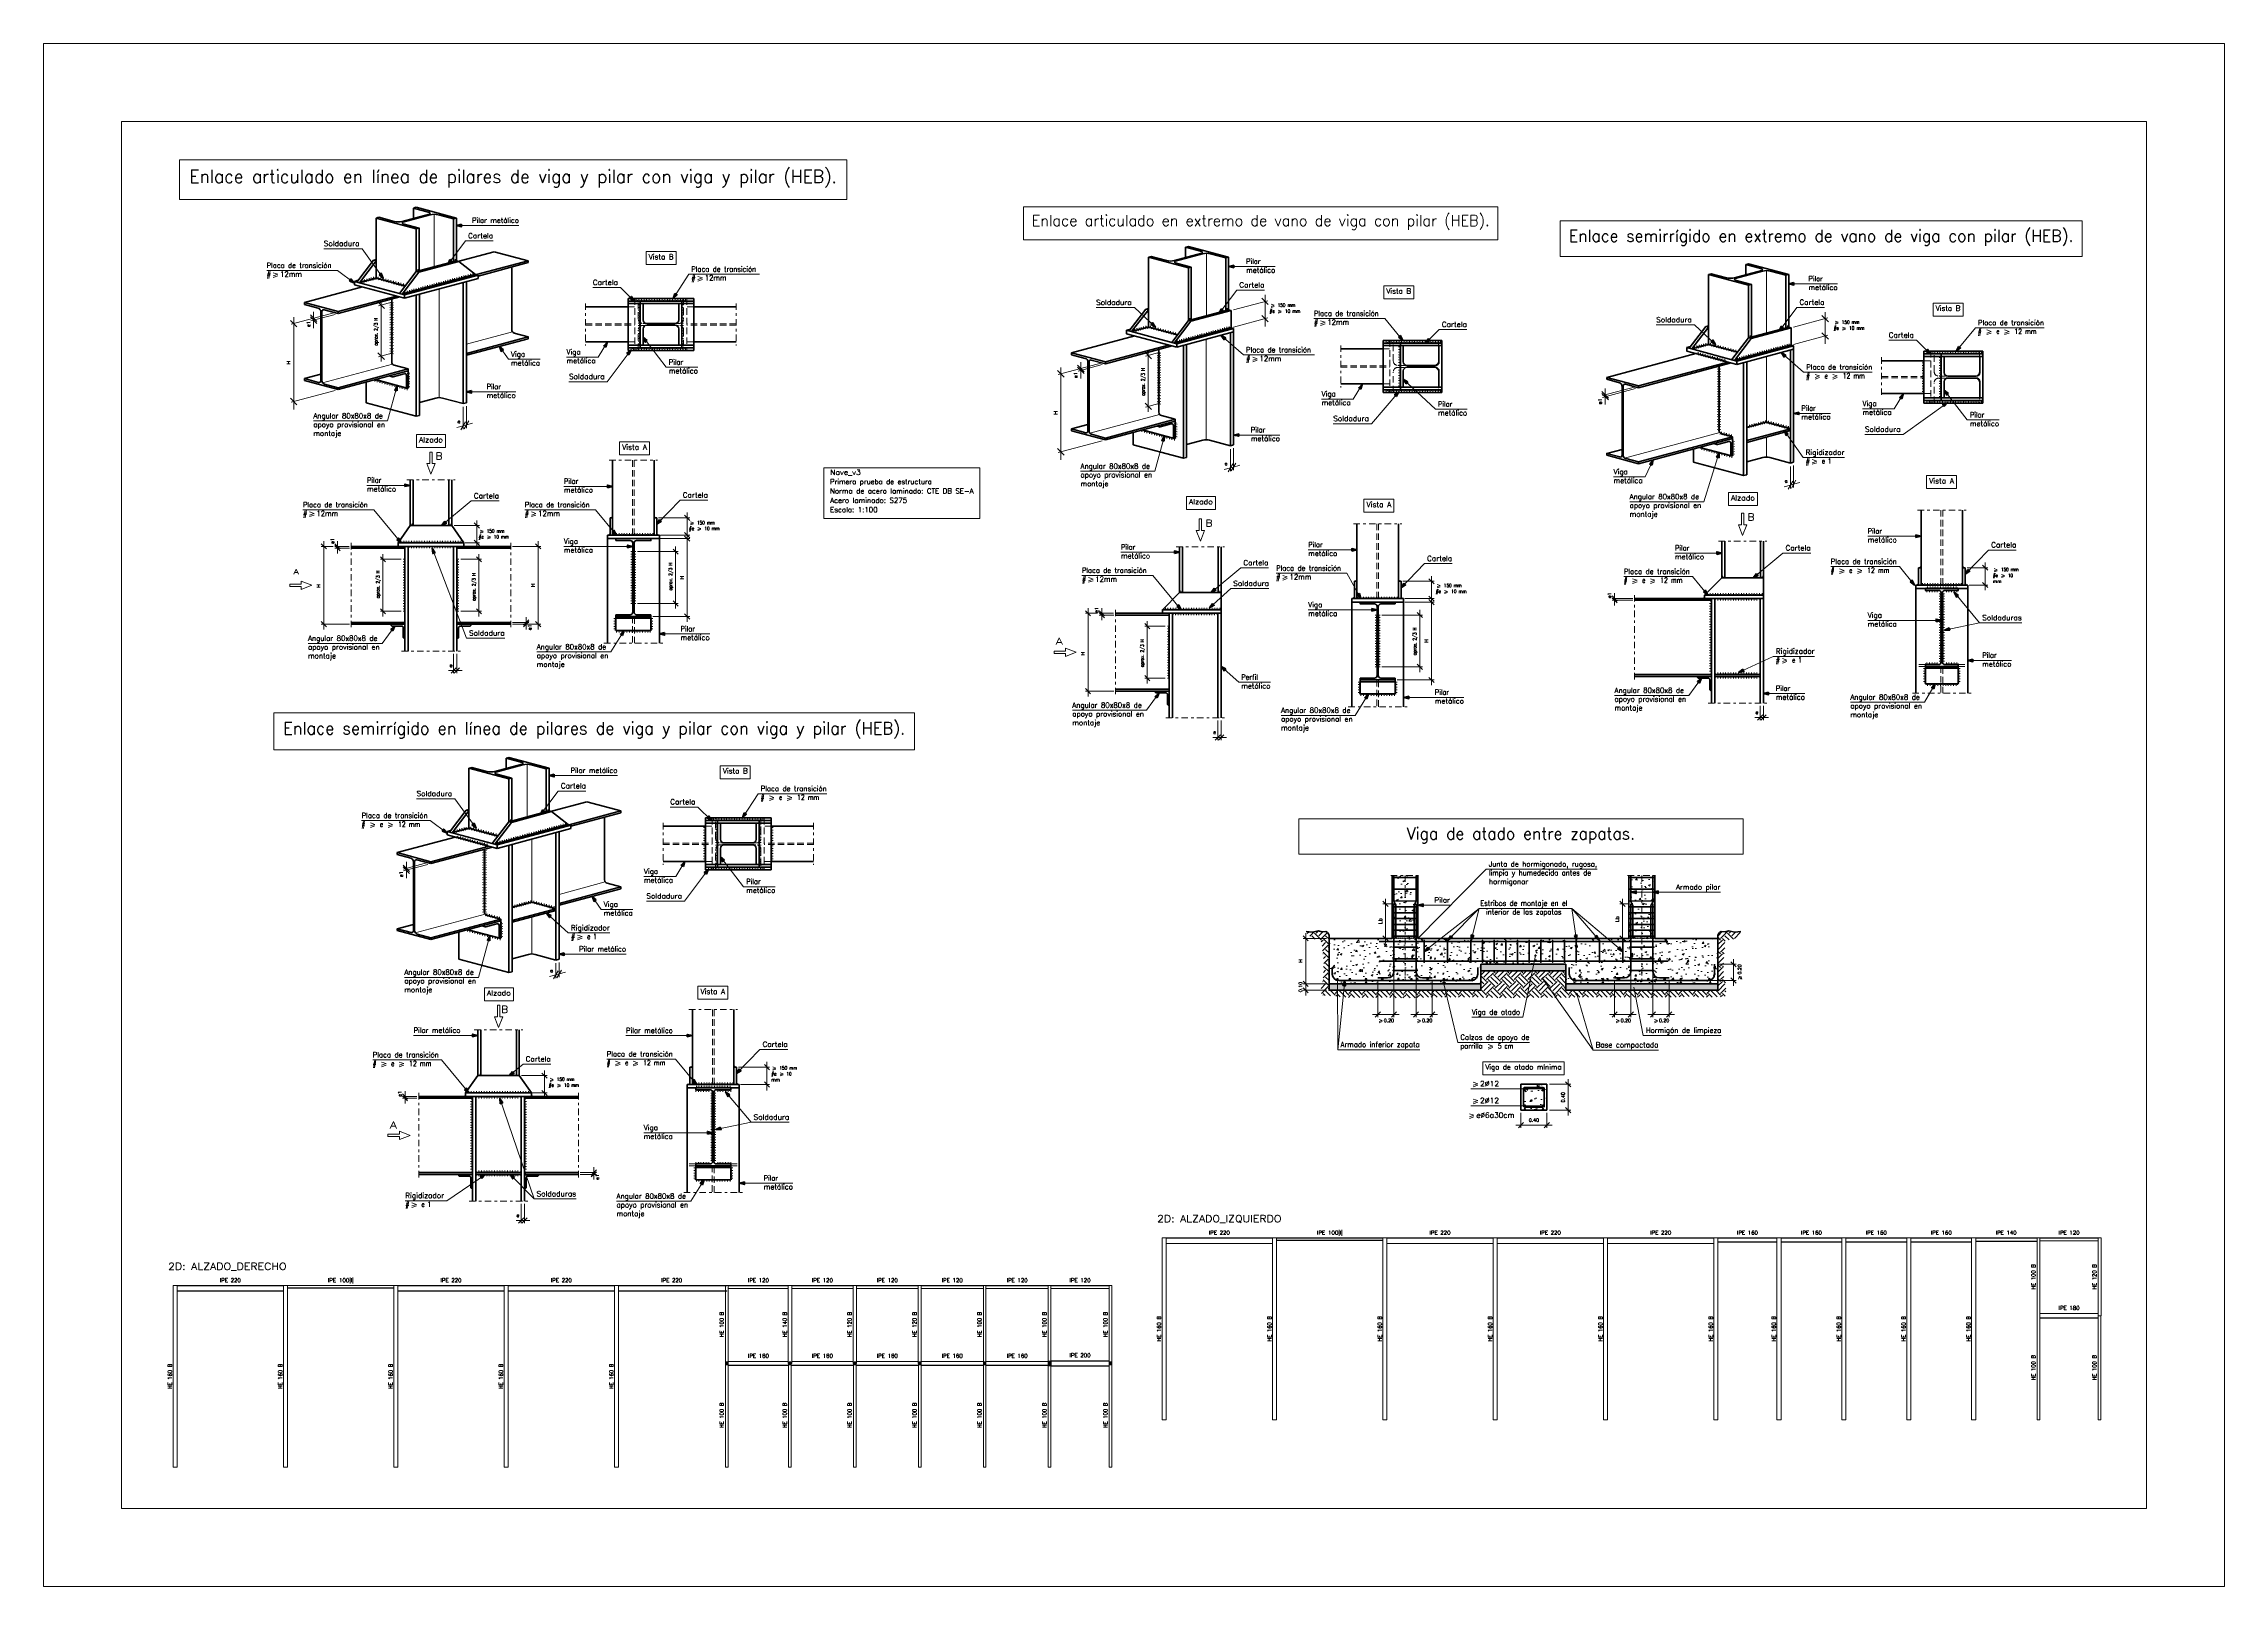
# Model space of a CAD drawing. Header units: millimetres. Extents: x 0 to 84, y 0 to 59.4.
import ezdxf
from ezdxf.enums import TextEntityAlignment as Align

# ---------------------------------------------------------------- set-up
doc = ezdxf.new("R2010")
doc.units = ezdxf.units.MM
doc.linetypes.add('DASHDOT', pattern=[0.5, 0.25, -0.125, 0, -0.125])
doc.linetypes.add('DASHED', pattern=[0.375, 0.25, -0.125])
for name, color, linetype, lineweight in [('0-CYPE0', 1, 'Continuous', 13), ('0-CYPE1', 2, 'Continuous', 18), ('0-CYPE2', 4, 'Continuous', 35), ('0-CYPE3', 5, 'Continuous', 50), ('BARRAS_DE_ACERO', 7, 'Continuous', 9), ('CYPECABECERA', 2, 'Continuous', 18), ('RECUAD_LIMITES', 2, 'Continuous', 0), ('RECUAD_MARCO', 1, 'Continuous', 20), ('REFERENCIA_DE_LAS_BARRAS', 2, 'Continuous', 9), ('TABLAS', 1, 'Continuous', 9), ('TITULOS', 9, 'Continuous', 0)]:
    doc.layers.add(name, color=color, linetype=linetype, lineweight=lineweight)
doc.styles.add('CYPETXT', font='romans__.ttf', dxfattribs={"height": 0.2})
pattern_1 = [(37.49997, (0, 0), (-0.00252, 0.0770725), [0, -0.0608, 0, -0.068, 0, -0.065]), (7.50002, (0, 0), (0.07079, 0.112885), [0, -0.0328, 0, -0.0548, 0, -0.021]), (-32.50002, (-0.0492, 0), (0.124565, 0.0002275), [0, -0.02, 0, -0.072, 0, -0.094]), (-42.50002, (-0.0492, 0), (0.120245, 0.0351075), [0, -0.01, 0, -0.0472, 0, -0.054])]
pattern_2 = [(50, (0, 0), (0.71726, -0.0627525), [0.075, -0.825]), (-5, (0, 0), (-0.1387525, 0.7521925), [0.06, -0.66]), (100.4514, (0.0598, -0.0052), (0.57851, 0.68944), [0.06374, -0.7011425]), (46.1842, (0, 0.2), (1.06724, -0.16552), [0.1125, -1.2375]), (96.6356, (0.0889, 0.1862), (0.934662, 0.974118), [0.09561, -1.051713]), (-8.8158, (0, 0.2), (0.934662, 0.974118), [0.09, -0.99]), (21, (0.1, 0.15), (0.5969075, -0.40262), [0.075, -0.825]), (-34, (0.1, 0.15), (0.243315, 0.72515), [0.06, -0.66]), (71.4514, (0.14974, 0.11645), (0.8402225, 0.32253), [0.06374, -0.7011425]), (37.49997, (0, 0), (0.01216, 0.332895), [0, -0.652, 0, -0.67, 0, -0.6625]), (7.5, (0, 0), (0.26307, 0.3944125), [0, -0.382, 0, -0.637, 0, -0.2525]), (-32.5, (-0.223, 0), (0.5338225, -0.022555), [0, -0.25, 0, -0.78, 0, -1.035]), (-42.5, (-0.323, 0), (0.583185, 0.100105), [0, -0.325, 0, -0.518, 0, -0.735])]

msp = doc.modelspace()

# ---------------------------------------------------------------- hatches: boundary and pattern name
at = {"layer": '0-CYPE0'}
h = msp.add_hatch(dxfattribs=at)
h.set_pattern_fill('ID3', color=256, style=0, pattern_type=2)
h.set_pattern_definition(pattern_2)
h.paths.add_polyline_path([(62.039, 26.851), (62.039, 26.826), (61.089, 26.826), (61.089, 26.851)], flags=0)
h.paths.add_polyline_path([(62.039, 27.301), (62.039, 27.276), (61.089, 27.276), (61.089, 27.301)], flags=0)
h.paths.add_polyline_path([(62.039, 25.251), (62.039, 25.276), (61.089, 25.276), (61.089, 25.251)], flags=0)
h.paths.add_polyline_path([(61.089, 25.501), (61.089, 25.476), (62.039, 25.476), (62.039, 25.501)], flags=0)
h.paths.add_polyline_path([(61.089, 25.926), (61.089, 25.951), (62.039, 25.951), (62.039, 25.926)], flags=0)
h.paths.add_polyline_path([(62.039, 26.151), (62.039, 26.176), (61.089, 26.176), (61.089, 26.151)], flags=0)
h.paths.add_polyline_path([(61.089, 25.726), (61.089, 25.701), (62.039, 25.701), (62.039, 25.726)], flags=0)
h.paths.add_polyline_path([(62.039, 26.401), (62.039, 26.376), (61.089, 26.376), (61.089, 26.401)], flags=0)
h.paths.add_polyline_path([(61.089, 25.026), (61.089, 25.051), (62.039, 25.051), (62.039, 25.026)], flags=0)
h.paths.add_polyline_path([(62.039, 24.626), (61.089, 24.626), (61.089, 24.601), (62.039, 24.601)], flags=0)
h.paths.add_polyline_path([(62.039, 23.726), (61.089, 23.726), (61.089, 23.701), (62.039, 23.701)], flags=0)
h.paths.add_polyline_path([(62.039, 24.176), (61.089, 24.176), (61.089, 24.151), (62.039, 24.151)], flags=0)
h.paths.add_polyline_path([(59.914, 24.026), (59.914, 24.876), (59.939, 24.876), (59.939, 24.026)], flags=0)
h.paths.add_polyline_path([(60.814, 24.026), (60.814, 24.876), (60.839, 24.876), (60.839, 24.026)], flags=0)
h.paths.add_polyline_path([(54.089, 24.026), (54.089, 24.876), (54.064, 24.876), (54.064, 24.026)], flags=0)
h.paths.add_polyline_path([(54.989, 24.026), (54.989, 24.876), (54.964, 24.876), (54.964, 24.026)], flags=0)
h.paths.add_polyline_path([(55.439, 24.026), (55.439, 24.876), (55.414, 24.876), (55.414, 24.026)], flags=0)
h.paths.add_polyline_path([(55.889, 24.026), (55.889, 24.876), (55.864, 24.876), (55.864, 24.026)], flags=0)
h.paths.add_polyline_path([(56.339, 24.026), (56.339, 24.876), (56.314, 24.876), (56.314, 24.026)], flags=0)
h.paths.add_polyline_path([(56.789, 24.026), (56.789, 24.876), (56.764, 24.876), (56.764, 24.026)], flags=0)
h.paths.add_polyline_path([(57.214, 24.026), (57.214, 24.876), (57.239, 24.876), (57.239, 24.026)], flags=0)
h.paths.add_polyline_path([(57.664, 24.026), (57.664, 24.876), (57.689, 24.876), (57.689, 24.026)], flags=0)
h.paths.add_polyline_path([(58.114, 24.026), (58.114, 24.876), (58.139, 24.876), (58.139, 24.026)], flags=0)
h.paths.add_polyline_path([(58.564, 24.026), (58.564, 24.876), (58.589, 24.876), (58.589, 24.026)], flags=0)
h.paths.add_polyline_path([(59.014, 24.026), (59.014, 24.876), (59.039, 24.876), (59.039, 24.026)], flags=0)
h.paths.add_polyline_path([(53.189, 24.026), (53.189, 24.876), (53.164, 24.876), (53.164, 24.026)], flags=0)
h.paths.add_polyline_path([(51.964, 23.701), (52.914, 23.701), (52.914, 23.726), (51.964, 23.726)], flags=0)
h.paths.add_polyline_path([(51.964, 24.151), (52.914, 24.151), (52.914, 24.176), (51.964, 24.176)], flags=0)
h.paths.add_polyline_path([(51.964, 24.601), (52.914, 24.601), (52.914, 24.626), (51.964, 24.626)], flags=0)
h.paths.add_polyline_path([(52.914, 25.026), (51.964, 25.026), (51.964, 25.051), (52.914, 25.051)], flags=0)
h.paths.add_polyline_path([(52.914, 25.251), (52.914, 25.276), (51.964, 25.276), (51.964, 25.251)], flags=0)
h.paths.add_polyline_path([(51.964, 25.501), (51.964, 25.476), (52.914, 25.476), (52.914, 25.501)], flags=0)
h.paths.add_polyline_path([(51.964, 25.926), (51.964, 25.951), (52.914, 25.951), (52.914, 25.926)], flags=0)
h.paths.add_polyline_path([(51.964, 25.726), (51.964, 25.701), (52.914, 25.701), (52.914, 25.726)], flags=0)
h.paths.add_polyline_path([(51.964, 26.151), (52.914, 26.151), (52.914, 26.176), (51.964, 26.176)], flags=0)
h.paths.add_polyline_path([(51.964, 26.401), (52.914, 26.401), (52.914, 26.376), (51.964, 26.376)], flags=0)
h.paths.add_polyline_path([(51.964, 26.851), (52.914, 26.851), (52.914, 26.826), (51.964, 26.826)], flags=0)
h.paths.add_polyline_path([(51.964, 27.301), (52.914, 27.301), (52.914, 27.276), (51.964, 27.276)], flags=0)
h.paths.add_polyline_path([(52.939, 27.376), (51.939, 27.376), (51.939, 24.951), (49.514, 24.951), (49.514, 23.201), (55.364, 23.201), (55.364, 23.951), (58.639, 23.951), (58.639, 23.201), (64.489, 23.201), (64.489, 24.951), (62.064, 24.951), (62.064, 27.376), (61.064, 27.376), (61.064, 24.951), (52.939, 24.951)], flags=0)
h = msp.add_hatch(dxfattribs=at)
h.set_pattern_fill('ID1', color=256, style=0, pattern_type=2)
h.set_pattern_definition(pattern_1)
h.paths.add_polyline_path([(58.639, 23.951), (57.399, 23.951), (57.347, 23.701), (58.639, 23.701)], flags=0)
h.paths.add_polyline_path([(57.399, 23.951), (55.364, 23.951), (55.364, 23.701), (57.347, 23.701)], flags=0)
h = msp.add_hatch(dxfattribs=at)
h.set_pattern_fill('ID0', color=256, style=0, pattern_type=2)
h.set_pattern_definition(pattern_1)
h.paths.add_polyline_path([(55.364, 23.201), (53.939, 23.201), (53.998, 22.951), (55.364, 22.951)], flags=0)
h.paths.add_polyline_path([(53.939, 23.201), (53.489, 23.201), (53.489, 22.951), (53.998, 22.951)], flags=0)
h.paths.add_polyline_path([(53.489, 23.201), (52.864, 23.201), (52.864, 22.951), (53.489, 22.951)], flags=0)
h.paths.add_polyline_path([(52.864, 23.201), (52.014, 23.201), (52.014, 22.951), (52.864, 22.951)], flags=0)
h.paths.add_polyline_path([(52.014, 23.201), (51.389, 23.201), (51.389, 22.951), (52.014, 22.951)], flags=0)
h.paths.add_polyline_path([(51.389, 23.201), (50.106, 23.201), (50.082, 22.951), (51.389, 22.951)], flags=0)
h.paths.add_polyline_path([(50.106, 23.201), (49.84, 23.201), (49.842, 22.951), (50.082, 22.951)], flags=0)
h.paths.add_polyline_path([(49.84, 23.201), (49.514, 23.201), (49.514, 22.951), (49.842, 22.951)], flags=0)
h = msp.add_hatch(dxfattribs=at)
h.set_pattern_fill('ID2', color=256, style=0, pattern_type=2)
h.set_pattern_definition(pattern_1)
h.paths.add_polyline_path([(64.489, 23.201), (62.614, 23.201), (62.614, 22.951), (64.489, 22.951)], flags=0)
h.paths.add_polyline_path([(62.614, 23.201), (61.989, 23.201), (61.989, 22.951), (62.614, 22.951)], flags=0)
h.paths.add_polyline_path([(61.989, 23.201), (61.139, 23.201), (61.139, 22.951), (61.989, 22.951)], flags=0)
h.paths.add_polyline_path([(61.139, 23.201), (60.514, 23.201), (60.514, 22.951), (61.139, 22.951)], flags=0)
h.paths.add_polyline_path([(60.514, 23.201), (58.639, 23.201), (58.639, 22.951), (60.514, 22.951)], flags=0)
h = msp.add_hatch(dxfattribs=at)
h.set_pattern_fill('ID4', color=256, style=0, pattern_type=2)
h.set_pattern_definition(pattern_2)
h.paths.add_polyline_path([(57.754, 19.207), (57.765, 19.206), (57.776, 19.202), (57.785, 19.196), (57.793, 19.188), (57.799, 19.179), (57.803, 19.168), (57.804, 19.157), (57.804, 18.507), (57.803, 18.496), (57.799, 18.485), (57.793, 18.476), (57.785, 18.468), (57.776, 18.462), (57.765, 18.458), (57.754, 18.457), (57.054, 18.457), (57.043, 18.458), (57.032, 18.462), (57.023, 18.468), (57.015, 18.476), (57.009, 18.485), (57.005, 18.496), (57.004, 18.507), (56.904, 18.507), (56.904, 18.332), (57.904, 18.332), (57.904, 19.332), (56.904, 19.332), (56.904, 19.157), (57.004, 19.157), (57.005, 19.168), (57.009, 19.179), (57.015, 19.188), (57.023, 19.196), (57.032, 19.202), (57.043, 19.206), (57.054, 19.207)], flags=0)
h.paths.add_polyline_path([(57.067, 19.157), (57.066, 19.154), (57.066, 19.152), (57.064, 19.15), (57.063, 19.148), (57.06, 19.146), (57.058, 19.145), (57.055, 19.145), (57.053, 19.145), (57.05, 19.145), (57.048, 19.146), (57.046, 19.148), (57.044, 19.15), (57.043, 19.152), (57.042, 19.154), (57.042, 19.157), (57.005, 19.157), (57.009, 19.147), (57.016, 19.139), (57.016, 19.139), (57.01, 19.147), (57.005, 19.157), (57.004, 19.157), (57.004, 18.507), (57.042, 18.507), (57.042, 18.51), (57.043, 18.512), (57.044, 18.514), (57.046, 18.516), (57.048, 18.518), (57.05, 18.519), (57.053, 18.52), (57.055, 18.52), (57.058, 18.519), (57.06, 18.518), (57.063, 18.516), (57.064, 18.514), (57.066, 18.512), (57.066, 18.51), (57.067, 18.507), (57.742, 18.507), (57.742, 18.51), (57.743, 18.512), (57.744, 18.514), (57.746, 18.516), (57.748, 18.518), (57.75, 18.519), (57.753, 18.52), (57.755, 18.52), (57.758, 18.519), (57.76, 18.518), (57.763, 18.516), (57.764, 18.514), (57.766, 18.512), (57.766, 18.51), (57.767, 18.507), (57.766, 18.504), (57.766, 18.502), (57.764, 18.5), (57.763, 18.498), (57.76, 18.496), (57.758, 18.495), (57.755, 18.495), (57.753, 18.495), (57.75, 18.495), (57.748, 18.496), (57.746, 18.498), (57.744, 18.5), (57.743, 18.502), (57.742, 18.504), (57.742, 18.507), (57.067, 18.507), (57.066, 18.504), (57.066, 18.502), (57.064, 18.5), (57.063, 18.498), (57.06, 18.496), (57.058, 18.495), (57.055, 18.495), (57.053, 18.495), (57.05, 18.495), (57.048, 18.496), (57.046, 18.498), (57.044, 18.5), (57.043, 18.502), (57.042, 18.504), (57.042, 18.507), (57.004, 18.507), (57.005, 18.496), (57.009, 18.485), (57.015, 18.476), (57.023, 18.468), (57.032, 18.462), (57.043, 18.458), (57.054, 18.457), (57.754, 18.457), (57.765, 18.458), (57.776, 18.462), (57.785, 18.468), (57.793, 18.476), (57.799, 18.485), (57.803, 18.496), (57.804, 18.507), (57.804, 19.157), (57.803, 19.168), (57.799, 19.179), (57.793, 19.188), (57.785, 19.196), (57.776, 19.202), (57.765, 19.206), (57.754, 19.207), (57.054, 19.207), (57.049, 19.207), (57.058, 19.205), (57.066, 19.201), (57.073, 19.195), (57.111, 19.157), (57.742, 19.157), (57.742, 19.16), (57.743, 19.162), (57.744, 19.164), (57.746, 19.166), (57.748, 19.168), (57.75, 19.169), (57.753, 19.17), (57.755, 19.17), (57.758, 19.169), (57.76, 19.168), (57.763, 19.166), (57.764, 19.164), (57.766, 19.162), (57.766, 19.16), (57.767, 19.157), (57.766, 19.154), (57.766, 19.152), (57.764, 19.15), (57.763, 19.148), (57.76, 19.146), (57.758, 19.145), (57.755, 19.145), (57.753, 19.145), (57.75, 19.145), (57.748, 19.146), (57.746, 19.148), (57.744, 19.15), (57.743, 19.152), (57.742, 19.154), (57.742, 19.157)], flags=0)
at = {"layer": '0-CYPE1'}
h = msp.add_hatch(color=256, dxfattribs=at)
edge = h.paths.add_edge_path(flags=0)
edge.add_line((21.918, 41.141), (21.918, 41.183))
edge.add_arc((21.918, 41.141), 0.0422, 89.99996, 180.00004)
edge.add_line((21.876, 41.141), (21.918, 41.141))
h = msp.add_hatch(color=256, dxfattribs=at)
edge = h.paths.add_edge_path(flags=0)
edge.add_line((23.518, 41.141), (23.56, 41.141))
edge.add_arc((23.518, 41.141), 0.0422, 359.99996, 450.00004)
edge.add_line((23.518, 41.183), (23.518, 41.141))
h = msp.add_hatch(color=256, dxfattribs=at)
edge = h.paths.add_edge_path(flags=0)
edge.add_line((21.818, 40.474), (21.818, 40.516))
edge.add_arc((21.818, 40.474), 0.0422, 89.99996, 180.00004)
edge.add_line((21.776, 40.474), (21.818, 40.474))
h = msp.add_hatch(color=256, dxfattribs=at)
edge = h.paths.add_edge_path(flags=0)
edge.add_line((23.618, 40.474), (23.66, 40.474))
edge.add_arc((23.618, 40.474), 0.0422, 359.99996, 450.00004)
edge.add_line((23.618, 40.516), (23.618, 40.474))
h = msp.add_hatch(color=256, dxfattribs=at)
edge = h.paths.add_edge_path(flags=0)
edge.add_line((14.047, 40.044), (14.047, 40.001))
edge.add_arc((14.047, 40.044), 0.0422, 269.99543, 359.99552)
edge.add_line((14.089, 40.044), (14.047, 40.044))
h = msp.add_hatch(color=256, dxfattribs=at)
edge = h.paths.add_edge_path(flags=0)
edge.add_line((15.794, 40.044), (15.751, 40.044))
edge.add_arc((15.794, 40.044), 0.0422, 179.99996, 270.00004)
edge.add_line((15.794, 40.001), (15.794, 40.044))
h = msp.add_hatch(color=256, dxfattribs=at)
edge = h.paths.add_edge_path(flags=0)
edge.add_line((50.587, 38.698), (50.587, 38.74))
edge.add_arc((50.587, 38.698), 0.0422, 89.99996, 180.00004)
edge.add_line((50.545, 38.698), (50.587, 38.698))
h = msp.add_hatch(color=256, dxfattribs=at)
edge = h.paths.add_edge_path(flags=0)
edge.add_line((52.187, 38.698), (52.229, 38.698))
edge.add_arc((52.187, 38.698), 0.0422, 359.99996, 450.00004)
edge.add_line((52.187, 38.74), (52.187, 38.698))
h = msp.add_hatch(color=256, dxfattribs=at)
edge = h.paths.add_edge_path(flags=0)
edge.add_line((72.316, 39.221), (72.316, 39.263))
edge.add_arc((72.316, 39.221), 0.0422, 90.00448, 180.00457)
edge.add_line((72.274, 39.221), (72.316, 39.221))
h = msp.add_hatch(color=256, dxfattribs=at)
edge = h.paths.add_edge_path(flags=0)
edge.add_line((73.916, 39.221), (73.958, 39.221))
edge.add_arc((73.916, 39.221), 0.0422, 359.99996, 450.00004)
edge.add_line((73.916, 39.263), (73.916, 39.221))
h = msp.add_hatch(color=256, dxfattribs=at)
edge = h.paths.add_edge_path(flags=0)
edge.add_line((50.487, 38.031), (50.487, 38.074))
edge.add_arc((50.487, 38.031), 0.0422, 89.99996, 180.00004)
edge.add_line((50.445, 38.031), (50.487, 38.031))
h = msp.add_hatch(color=256, dxfattribs=at)
edge = h.paths.add_edge_path(flags=0)
edge.add_line((52.287, 38.031), (52.329, 38.031))
edge.add_arc((52.287, 38.031), 0.0422, 359.99996, 450.00004)
edge.add_line((52.287, 38.074), (52.287, 38.031))
h = msp.add_hatch(color=256, dxfattribs=at)
edge = h.paths.add_edge_path(flags=0)
edge.add_line((63.977, 38.037), (63.977, 38.079))
edge.add_arc((63.977, 38.037), 0.0422, 89.99996, 180.00004)
edge.add_line((63.935, 38.037), (63.977, 38.037))
h = msp.add_hatch(color=256, dxfattribs=at)
edge = h.paths.add_edge_path(flags=0)
edge.add_line((64.244, 37.966), (64.202, 37.966))
edge.add_arc((64.244, 37.966), 0.0422, 179.99996, 270.00004)
edge.add_line((64.244, 37.924), (64.244, 37.966))
h = msp.add_hatch(color=256, dxfattribs=at)
edge = h.paths.add_edge_path(flags=0)
edge.add_line((64.371, 38.037), (64.371, 37.995))
edge.add_arc((64.371, 38.037), 0.0422, 269.99996, 360.00004)
edge.add_line((64.413, 38.037), (64.371, 38.037))
h = msp.add_hatch(color=256, dxfattribs=at)
edge = h.paths.add_edge_path(flags=0)
edge.add_line((66.117, 38.037), (66.075, 38.037))
edge.add_arc((66.117, 38.037), 0.0422, 179.99996, 270.00004)
edge.add_line((66.117, 37.995), (66.117, 38.037))
h = msp.add_hatch(color=256, dxfattribs=at)
edge = h.paths.add_edge_path(flags=0)
edge.add_line((72.216, 38.554), (72.216, 38.596))
edge.add_arc((72.216, 38.554), 0.0422, 90.00448, 180.00457)
edge.add_line((72.174, 38.554), (72.216, 38.554))
h = msp.add_hatch(color=256, dxfattribs=at)
edge = h.paths.add_edge_path(flags=0)
edge.add_line((74.016, 38.554), (74.058, 38.554))
edge.add_arc((74.016, 38.554), 0.0422, 359.99996, 450.00004)
edge.add_line((74.016, 38.596), (74.016, 38.554))
h = msp.add_hatch(color=256, dxfattribs=at)
edge = h.paths.add_edge_path(flags=0)
edge.add_line((13.384, 37.044), (13.354, 37.044))
edge.add_arc((13.384, 37.044), 0.0296, 179.99996, 270.00004)
edge.add_line((13.384, 37.014), (13.384, 37.044))
h = msp.add_hatch(color=256, dxfattribs=at)
edge = h.paths.add_edge_path(flags=0)
edge.add_line((16.456, 37.044), (16.456, 37.014))
edge.add_arc((16.456, 37.044), 0.0296, 269.9935, 359.99359)
edge.add_line((16.486, 37.044), (16.456, 37.044))
h = msp.add_hatch(color=256, dxfattribs=at)
edge = h.paths.add_edge_path(flags=0)
edge.add_line((43.486, 37.467), (43.486, 37.425))
edge.add_arc((43.486, 37.467), 0.0422, 270.00448, 360.00457)
edge.add_line((43.528, 37.467), (43.486, 37.467))
h = msp.add_hatch(color=256, dxfattribs=at)
edge = h.paths.add_edge_path(flags=0)
edge.add_line((45.232, 37.467), (45.19, 37.467))
edge.add_arc((45.232, 37.467), 0.0422, 179.99996, 270.00004)
edge.add_line((45.232, 37.425), (45.232, 37.467))
h = msp.add_hatch(color=256, dxfattribs=at)
edge = h.paths.add_edge_path(flags=0)
edge.add_line((13.92, 36.507), (13.891, 36.507))
edge.add_arc((13.92, 36.507), 0.0296, 179.99996, 270.00004)
edge.add_line((13.92, 36.477), (13.92, 36.507))
h = msp.add_hatch(color=256, dxfattribs=at)
edge = h.paths.add_edge_path(flags=0)
edge.add_line((15.92, 36.507), (15.92, 36.477))
edge.add_arc((15.92, 36.507), 0.0296, 269.9935, 359.99359)
edge.add_line((15.95, 36.507), (15.92, 36.507))
h = msp.add_hatch(color=256, dxfattribs=at)
edge = h.paths.add_edge_path(flags=0)
edge.add_line((42.823, 34.467), (42.793, 34.467))
edge.add_arc((42.823, 34.467), 0.0296, 180.00641, 270.0065)
edge.add_line((42.823, 34.438), (42.823, 34.467))
h = msp.add_hatch(color=256, dxfattribs=at)
edge = h.paths.add_edge_path(flags=0)
edge.add_line((63.708, 35.037), (63.678, 35.037))
edge.add_arc((63.708, 35.037), 0.0296, 179.99996, 270.00004)
edge.add_line((63.708, 35.008), (63.708, 35.037))
h = msp.add_hatch(color=256, dxfattribs=at)
edge = h.paths.add_edge_path(flags=0)
edge.add_line((64.244, 35.108), (64.244, 35.151))
edge.add_arc((64.244, 35.108), 0.0422, 89.99996, 180.00004)
edge.add_line((64.202, 35.108), (64.244, 35.108))
h = msp.add_hatch(color=256, dxfattribs=at)
edge = h.paths.add_edge_path(flags=0)
edge.add_line((64.244, 34.5), (64.214, 34.5))
edge.add_arc((64.244, 34.5), 0.0296, 179.99996, 270.00004)
edge.add_line((64.244, 34.471), (64.244, 34.5))
h = msp.add_hatch(color=256, dxfattribs=at)
edge = h.paths.add_edge_path(flags=0)
edge.add_line((64.371, 35.108), (64.413, 35.108))
edge.add_arc((64.371, 35.108), 0.0422, 359.99996, 450.00004)
edge.add_line((64.371, 35.151), (64.371, 35.108))
h = msp.add_hatch(color=256, dxfattribs=at)
edge = h.paths.add_edge_path(flags=0)
edge.add_line((64.371, 35.037), (64.371, 34.995))
edge.add_arc((64.371, 35.037), 0.0422, 269.99996, 360.00004)
edge.add_line((64.413, 35.037), (64.371, 35.037))
h = msp.add_hatch(color=256, dxfattribs=at)
edge = h.paths.add_edge_path(flags=0)
edge.add_line((66.117, 35.108), (66.117, 35.151))
edge.add_arc((66.117, 35.108), 0.0422, 89.99996, 180.00004)
edge.add_line((66.075, 35.108), (66.117, 35.108))
h = msp.add_hatch(color=256, dxfattribs=at)
edge = h.paths.add_edge_path(flags=0)
edge.add_line((66.117, 35.037), (66.075, 35.037))
edge.add_arc((66.117, 35.037), 0.0422, 179.99996, 270.00004)
edge.add_line((66.117, 34.995), (66.117, 35.037))
h = msp.add_hatch(color=256, dxfattribs=at)
edge = h.paths.add_edge_path(flags=0)
edge.add_line((43.359, 33.931), (43.329, 33.931))
edge.add_arc((43.359, 33.931), 0.0296, 179.99996, 270.00004)
edge.add_line((43.359, 33.901), (43.359, 33.931))
h = msp.add_hatch(color=256, dxfattribs=at)
edge = h.paths.add_edge_path(flags=0)
edge.add_line((24.892, 19.325), (24.892, 19.367))
edge.add_arc((24.892, 19.325), 0.0422, 90.00448, 180.00457)
edge.add_line((24.85, 19.325), (24.892, 19.325))
h = msp.add_hatch(color=256, dxfattribs=at)
edge = h.paths.add_edge_path(flags=0)
edge.add_line((24.992, 19.992), (24.992, 20.034))
edge.add_arc((24.992, 19.992), 0.0422, 90.00448, 180.00457)
edge.add_line((24.95, 19.992), (24.992, 19.992))
h = msp.add_hatch(color=256, dxfattribs=at)
edge = h.paths.add_edge_path(flags=0)
edge.add_line((26.592, 19.992), (26.634, 19.992))
edge.add_arc((26.592, 19.992), 0.0422, 359.99996, 450.00004)
edge.add_line((26.592, 20.034), (26.592, 19.992))
h = msp.add_hatch(color=256, dxfattribs=at)
edge = h.paths.add_edge_path(flags=0)
edge.add_line((26.692, 19.325), (26.734, 19.325))
edge.add_arc((26.692, 19.325), 0.0422, 359.99996, 450.00004)
edge.add_line((26.692, 19.367), (26.692, 19.325))
h = msp.add_hatch(color=256, dxfattribs=at)
edge = h.paths.add_edge_path(flags=0)
edge.add_line((16.256, 18.864), (16.256, 18.906))
edge.add_arc((16.256, 18.864), 0.0422, 89.99996, 180.00004)
edge.add_line((16.214, 18.864), (16.256, 18.864))
h = msp.add_hatch(color=256, dxfattribs=at)
edge = h.paths.add_edge_path(flags=0)
edge.add_line((16.523, 18.792), (16.481, 18.792))
edge.add_arc((16.523, 18.792), 0.0422, 179.99996, 270.00004)
edge.add_line((16.523, 18.75), (16.523, 18.792))
h = msp.add_hatch(color=256, dxfattribs=at)
edge = h.paths.add_edge_path(flags=0)
edge.add_line((16.65, 18.864), (16.65, 18.821))
edge.add_arc((16.65, 18.864), 0.0422, 270.00448, 360.00457)
edge.add_line((16.692, 18.864), (16.65, 18.864))
h = msp.add_hatch(color=256, dxfattribs=at)
edge = h.paths.add_edge_path(flags=0)
edge.add_line((18.396, 18.864), (18.354, 18.864))
edge.add_arc((18.396, 18.864), 0.0422, 179.99996, 270.00004)
edge.add_line((18.396, 18.821), (18.396, 18.864))
h = msp.add_hatch(color=256, dxfattribs=at)
edge = h.paths.add_edge_path(flags=0)
edge.add_line((18.523, 18.792), (18.523, 18.75))
edge.add_arc((18.523, 18.792), 0.0422, 270.00448, 360.00457)
edge.add_line((18.565, 18.792), (18.523, 18.792))
h = msp.add_hatch(color=256, dxfattribs=at)
edge = h.paths.add_edge_path(flags=0)
edge.add_line((18.79, 18.864), (18.832, 18.864))
edge.add_arc((18.79, 18.864), 0.0422, 359.99543, 449.99552)
edge.add_line((18.79, 18.906), (18.79, 18.864))
h = msp.add_hatch(color=256, dxfattribs=at)
edge = h.paths.add_edge_path(flags=0)
edge.add_line((16.523, 15.935), (16.523, 15.977))
edge.add_arc((16.523, 15.935), 0.0422, 89.99996, 180.00004)
edge.add_line((16.481, 15.935), (16.523, 15.935))
h = msp.add_hatch(color=256, dxfattribs=at)
edge = h.paths.add_edge_path(flags=0)
edge.add_line((16.65, 15.935), (16.692, 15.935))
edge.add_arc((16.65, 15.935), 0.0422, 359.99543, 449.99552)
edge.add_line((16.65, 15.977), (16.65, 15.935))
h = msp.add_hatch(color=256, dxfattribs=at)
edge = h.paths.add_edge_path(flags=0)
edge.add_line((18.396, 15.935), (18.396, 15.977))
edge.add_arc((18.396, 15.935), 0.0422, 89.99996, 180.00004)
edge.add_line((18.354, 15.935), (18.396, 15.935))
h = msp.add_hatch(color=256, dxfattribs=at)
edge = h.paths.add_edge_path(flags=0)
edge.add_line((18.523, 15.935), (18.565, 15.935))
edge.add_arc((18.523, 15.935), 0.0422, 359.99543, 449.99552)
edge.add_line((18.523, 15.977), (18.523, 15.935))
h = msp.add_hatch(color=256, dxfattribs=at)
edge = h.paths.add_edge_path(flags=0)
edge.add_line((15.987, 15.864), (15.957, 15.864))
edge.add_arc((15.987, 15.864), 0.0296, 180.00641, 270.0065)
edge.add_line((15.987, 15.834), (15.987, 15.864))
h = msp.add_hatch(color=256, dxfattribs=at)
edge = h.paths.add_edge_path(flags=0)
edge.add_line((16.523, 15.327), (16.493, 15.327))
edge.add_arc((16.523, 15.327), 0.0296, 180.00641, 270.0065)
edge.add_line((16.523, 15.297), (16.523, 15.327))
h = msp.add_hatch(color=256, dxfattribs=at)
edge = h.paths.add_edge_path(flags=0)
edge.add_line((16.65, 15.864), (16.65, 15.821))
edge.add_arc((16.65, 15.864), 0.0422, 270.00448, 360.00457)
edge.add_line((16.692, 15.864), (16.65, 15.864))
h = msp.add_hatch(color=256, dxfattribs=at)
edge = h.paths.add_edge_path(flags=0)
edge.add_line((18.396, 15.864), (18.354, 15.864))
edge.add_arc((18.396, 15.864), 0.0422, 179.99996, 270.00004)
edge.add_line((18.396, 15.821), (18.396, 15.864))
h = msp.add_hatch(color=256, dxfattribs=at)
edge = h.paths.add_edge_path(flags=0)
edge.add_line((18.523, 15.327), (18.523, 15.297))
edge.add_arc((18.523, 15.327), 0.0296, 269.99996, 360.00004)
edge.add_line((18.553, 15.327), (18.523, 15.327))
h = msp.add_hatch(color=256, dxfattribs=at)
edge = h.paths.add_edge_path(flags=0)
edge.add_line((19.059, 15.864), (19.059, 15.834))
edge.add_arc((19.059, 15.864), 0.0296, 269.9935, 359.99359)
edge.add_line((19.089, 15.864), (19.059, 15.864))
at = {"layer": '0-CYPE2'}
for points in [[(16.098, 52.448), (15.898, 52.398), (16.098, 52.348)], [(12.927, 50.502), (13.084, 50.369), (13.008, 50.561)], [(15.647, 51.084), (15.567, 50.894), (15.727, 51.024)], [(45.844, 50.868), (45.644, 50.818), (45.844, 50.768)], [(11.78, 50.259), (11.97, 50.181), (11.839, 50.34)], [(22.571, 49.594), (22.748, 49.489), (22.641, 49.665)], [(24.315, 49.784), (24.249, 49.589), (24.399, 49.73)], [(67.418, 50.202), (67.218, 50.152), (67.418, 50.102)], [(45.354, 49.19), (45.274, 49), (45.434, 49.13)], [(21.66, 47.717), (21.722, 47.914), (21.575, 47.77)], [(23.252, 47.964), (23.09, 48.092), (23.173, 47.903)], [(42.649, 48.584), (42.83, 48.485), (42.716, 48.657)], [(45.534, 48.075), (45.35, 48.169), (45.468, 48)], [(52.187, 48.095), (52.353, 47.972), (52.264, 48.158)], [(53.338, 48.048), (53.23, 47.872), (53.408, 47.977)], [(64.223, 47.918), (64.404, 47.819), (64.291, 47.991)], [(66.928, 48.524), (66.848, 48.334), (67.008, 48.464)], [(17.713, 47.608), (17.558, 47.744), (17.63, 47.551)], [(22.548, 47.424), (22.627, 47.614), (22.468, 47.484)], [(67.109, 47.409), (66.925, 47.503), (67.043, 47.334)], [(72.488, 47.564), (72.666, 47.459), (72.559, 47.635)], [(73.76, 47.745), (73.671, 47.559), (73.837, 47.681)], [(13.618, 46.031), (13.623, 46.237), (13.522, 46.058)], [(50.743, 46.101), (50.805, 46.297), (50.658, 46.153)], [(52.554, 46.376), (52.373, 46.475), (52.486, 46.302)], [(16.485, 46.047), (16.285, 45.997), (16.485, 45.947)], [(52.114, 45.813), (52.206, 45.997), (52.038, 45.878)], [(71.577, 45.729), (71.639, 45.925), (71.492, 45.781)], [(73.211, 45.427), (73.345, 45.584), (73.153, 45.508)], [(73.37, 45.934), (73.208, 46.062), (73.29, 45.873)], [(67.609, 45.215), (67.409, 45.165), (67.609, 45.115)], [(43.168, 44.094), (43.173, 44.301), (43.072, 44.121)], [(46.035, 44.381), (45.835, 44.331), (46.035, 44.281)], [(67.203, 44.371), (67.048, 44.507), (67.12, 44.314)], [(61.957, 43.169), (61.995, 43.372), (61.866, 43.211)], [(64.534, 43.449), (64.546, 43.654), (64.438, 43.479)], [(13.92, 42.343), (14.12, 42.393), (13.92, 42.443)], [(21.718, 42.303), (21.918, 42.353), (21.718, 42.403)], [(13.604, 40.299), (13.77, 40.177), (13.682, 40.363)], [(15.454, 41.01), (15.332, 40.844), (15.517, 40.933)], [(21.902, 40.596), (22.068, 40.474), (21.979, 40.66)], [(23.722, 41.074), (23.618, 40.895), (23.793, 41.004)], [(72.116, 40.384), (72.316, 40.434), (72.116, 40.484)], [(15.085, 39.799), (14.967, 39.969), (14.992, 39.764)], [(22.494, 39.992), (22.694, 40.042), (22.494, 40.092)], [(43.559, 39.767), (43.759, 39.817), (43.559, 39.867)], [(50.387, 39.861), (50.587, 39.911), (50.387, 39.961)], [(64.444, 39.734), (64.644, 39.784), (64.444, 39.834)], [(65.977, 39.003), (65.855, 38.837), (66.041, 38.926)], [(71.903, 38.677), (72.069, 38.554), (71.98, 38.74)], [(74.12, 39.154), (74.016, 38.976), (74.191, 39.084)], [(45.024, 37.847), (44.909, 37.676), (45.091, 37.773)], [(45.092, 38.434), (44.971, 38.267), (45.156, 38.357)], [(50.596, 38.178), (50.737, 38.031), (50.683, 38.227)], [(52.391, 38.631), (52.287, 38.453), (52.463, 38.561)], [(63.931, 38.293), (64.097, 38.17), (64.008, 38.356)], [(73.756, 38.153), (73.59, 38.275), (73.68, 38.089)], [(13.456, 36.786), (13.534, 36.977), (13.375, 36.845)], [(43.646, 37.723), (43.812, 37.601), (43.723, 37.787)], [(51.164, 37.549), (51.364, 37.599), (51.164, 37.649)], [(72.892, 37.143), (73.092, 37.193), (72.892, 37.243)], [(22.299, 36.613), (22.368, 36.807), (22.216, 36.669)], [(23.918, 36.721), (23.718, 36.671), (23.918, 36.621)], [(73.401, 36.91), (73.215, 36.821), (73.421, 36.812)], [(45.541, 35.322), (45.359, 35.42), (45.473, 35.248)], [(65.447, 35.314), (65.288, 35.183), (65.49, 35.223)], [(74.316, 35.703), (74.116, 35.653), (74.316, 35.603)], [(63.779, 34.78), (63.857, 34.97), (63.699, 34.839)], [(72.809, 34.556), (72.866, 34.754), (72.723, 34.606)], [(42.894, 34.21), (42.972, 34.401), (42.814, 34.269)], [(50.968, 34.17), (51.037, 34.365), (50.885, 34.226)], [(52.587, 34.279), (52.387, 34.229), (52.587, 34.179)], [(66.444, 34.428), (66.244, 34.378), (66.444, 34.328)], [(19.67, 31.268), (19.47, 31.218), (19.67, 31.168)], [(19.218, 29.904), (19.138, 29.714), (19.298, 29.844)], [(25.552, 29.594), (25.73, 29.489), (25.622, 29.665)], [(26.986, 29.784), (26.919, 29.589), (27.07, 29.73)], [(15.351, 29.079), (15.542, 29.001), (15.41, 29.16)], [(16.498, 29.322), (16.656, 29.189), (16.579, 29.381)], [(24.641, 27.717), (24.703, 27.914), (24.556, 27.77)], [(26.233, 27.964), (26.071, 28.092), (26.154, 27.903)], [(25.529, 27.424), (25.608, 27.614), (25.449, 27.483)], [(21.284, 26.428), (21.129, 26.564), (21.202, 26.371)], [(53.138, 26.276), (52.938, 26.226), (53.138, 26.176)], [(61.339, 26.776), (61.139, 26.726), (61.339, 26.676)], [(62.188, 26.776), (61.988, 26.726), (62.188, 26.676)], [(19.548, 25.826), (19.367, 25.924), (19.481, 25.752)], [(17.19, 24.851), (17.194, 25.057), (17.093, 24.878)], [(20.056, 24.395), (19.856, 24.345), (20.056, 24.295)], [(53.315, 24.613), (53.189, 24.45), (53.377, 24.535)], [(54.193, 25.053), (54.089, 24.875), (54.264, 24.983)], [(54.988, 25.081), (54.989, 24.875), (55.085, 25.057)], [(58.962, 25.066), (59.039, 24.875), (59.061, 25.08)], [(59.747, 24.995), (59.915, 24.875), (59.823, 25.06)], [(60.63, 24.541), (60.815, 24.45), (60.695, 24.618)], [(50.144, 23.121), (50.119, 23.326), (50.045, 23.133)], [(16.523, 21.163), (16.723, 21.213), (16.523, 21.263)], [(24.792, 21.154), (24.992, 21.204), (24.792, 21.254)], [(18.056, 19.83), (17.934, 19.664), (18.12, 19.753)], [(24.976, 19.447), (25.142, 19.325), (25.053, 19.511)], [(26.796, 19.925), (26.692, 19.747), (26.868, 19.855)], [(16.207, 19.119), (16.373, 18.997), (16.284, 19.183)], [(17.682, 18.615), (17.57, 18.789), (17.587, 18.583)], [(26.433, 18.924), (26.266, 19.045), (26.356, 18.86)], [(26.077, 17.681), (25.891, 17.592), (26.097, 17.583)], [(25.569, 17.415), (25.769, 17.465), (25.569, 17.515)], [(16.879, 15.71), (17.017, 15.864), (16.823, 15.792)], [(18.142, 15.755), (17.967, 15.864), (18.07, 15.685)], [(25.373, 15.464), (25.442, 15.658), (25.29, 15.52)], [(26.992, 15.572), (26.792, 15.522), (26.992, 15.472)]]:
    msp.add_hatch(color=256, dxfattribs=at).paths.add_polyline_path(points, flags=0)
h = msp.add_hatch(color=256, dxfattribs=at)
edge = h.paths.add_edge_path(flags=0)
edge.add_arc((57.462, 24.289), 0.0187, 0, 360)
h = msp.add_hatch(color=256, dxfattribs=at)
edge = h.paths.add_edge_path(flags=0)
edge.add_arc((49.839, 23.376), 0.025, 0, 360)
h = msp.add_hatch(color=256, dxfattribs=at)
edge = h.paths.add_edge_path(flags=0)
edge.add_arc((50.314, 23.376), 0.025, 0, 360)
h = msp.add_hatch(color=256, dxfattribs=at)
edge = h.paths.add_edge_path(flags=0)
edge.add_arc((50.939, 23.376), 0.025, 0, 360)
h = msp.add_hatch(color=256, dxfattribs=at)
edge = h.paths.add_edge_path(flags=0)
edge.add_arc((51.564, 23.376), 0.025, 0, 360)
h = msp.add_hatch(color=256, dxfattribs=at)
edge = h.paths.add_edge_path(flags=0)
edge.add_arc((52.189, 23.376), 0.025, 0, 360)
h = msp.add_hatch(color=256, dxfattribs=at)
edge = h.paths.add_edge_path(flags=0)
edge.add_arc((52.689, 23.376), 0.025, 0, 360)
h = msp.add_hatch(color=256, dxfattribs=at)
edge = h.paths.add_edge_path(flags=0)
edge.add_arc((53.314, 23.376), 0.025, 0, 360)
h = msp.add_hatch(color=256, dxfattribs=at)
edge = h.paths.add_edge_path(flags=0)
edge.add_arc((53.939, 23.376), 0.025, 0, 360)
h = msp.add_hatch(color=256, dxfattribs=at)
edge = h.paths.add_edge_path(flags=0)
edge.add_arc((54.564, 23.376), 0.025, 0, 360)
h = msp.add_hatch(color=256, dxfattribs=at)
edge = h.paths.add_edge_path(flags=0)
edge.add_arc((55.039, 23.376), 0.025, 0, 360)
h = msp.add_hatch(color=256, dxfattribs=at)
edge = h.paths.add_edge_path(flags=0)
edge.add_arc((57.737, 23.4), 0.0187, 0, 360)
h = msp.add_hatch(color=256, dxfattribs=at)
edge = h.paths.add_edge_path(flags=0)
edge.add_arc((58.964, 23.376), 0.025, 0, 360)
h = msp.add_hatch(color=256, dxfattribs=at)
edge = h.paths.add_edge_path(flags=0)
edge.add_arc((59.051, 22.806), 0.0187, 0, 360)
h = msp.add_hatch(color=256, dxfattribs=at)
edge = h.paths.add_edge_path(flags=0)
edge.add_arc((59.439, 23.376), 0.025, 0, 360)
h = msp.add_hatch(color=256, dxfattribs=at)
edge = h.paths.add_edge_path(flags=0)
edge.add_arc((60.064, 23.376), 0.025, 0, 360)
h = msp.add_hatch(color=256, dxfattribs=at)
edge = h.paths.add_edge_path(flags=0)
edge.add_arc((60.689, 23.376), 0.025, 0, 360)
h = msp.add_hatch(color=256, dxfattribs=at)
edge = h.paths.add_edge_path(flags=0)
edge.add_arc((61.314, 23.376), 0.025, 0, 360)
h = msp.add_hatch(color=256, dxfattribs=at)
edge = h.paths.add_edge_path(flags=0)
edge.add_arc((61.814, 23.376), 0.025, 0, 360)
h = msp.add_hatch(color=256, dxfattribs=at)
edge = h.paths.add_edge_path(flags=0)
edge.add_arc((62.439, 23.376), 0.025, 0, 360)
h = msp.add_hatch(color=256, dxfattribs=at)
edge = h.paths.add_edge_path(flags=0)
edge.add_arc((63.064, 23.376), 0.025, 0, 360)
h = msp.add_hatch(color=256, dxfattribs=at)
edge = h.paths.add_edge_path(flags=0)
edge.add_arc((63.689, 23.376), 0.025, 0, 360)
h = msp.add_hatch(color=256, dxfattribs=at)
edge = h.paths.add_edge_path(flags=0)
edge.add_arc((64.164, 23.376), 0.025, 0, 360)
h = msp.add_hatch(color=256, dxfattribs=at)
edge = h.paths.add_edge_path(flags=0)
edge.add_arc((57.054, 19.157), 0.025, 0, 360)
h = msp.add_hatch(color=256, dxfattribs=at)
edge = h.paths.add_edge_path(flags=0)
edge.add_arc((57.054, 18.507), 0.025, 0, 360)
h = msp.add_hatch(color=256, dxfattribs=at)
edge = h.paths.add_edge_path(flags=0)
edge.add_arc((57.754, 19.157), 0.025, 0, 360)
h = msp.add_hatch(color=256, dxfattribs=at)
edge = h.paths.add_edge_path(flags=0)
edge.add_arc((57.754, 18.507), 0.025, 0, 360)

# ---------------------------------------------------------------- linework, layer by layer
at = {"layer": '0-CYPE0'}
for p, q in [((15.048, 52.832), (15.048, 50.807)), ((44.794, 51.326), (44.794, 48.923)), ((66.368, 50.66), (66.368, 48.257)), ((15.232, 45.772), (15.232, 49.953)), ((18.06, 48.301), (16.285, 47.825)), ((44.782, 44.15), (44.782, 48.016)), ((10.746, 46.341), (13.437, 47.062)), ((66.368, 47.354), (66.368, 44.817)), ((40.296, 44.405), (42.987, 45.126)), ((60.899, 43.444), (64.562, 44.426)), ((66.368, 44.254), (66.368, 43.484)), ((18.62, 31.652), (18.62, 29.627)), ((18.803, 26.343), (18.803, 28.773)), ((21.631, 27.121), (19.856, 26.645)), ((14.318, 25.161), (17.009, 25.882)), ((18.803, 24.349), (18.803, 25.773)), ((48.668, 25.132), (48.741, 25.205)), ((48.77, 25.035), (48.94, 25.205)), ((49.018, 25.216), (49.015, 25.219)), ((49.018, 25.15), (49.103, 25.235)), ((49.117, 25.05), (49.272, 25.205)), ((64.497, 25.05), (64.659, 25.212)), ((64.596, 24.951), (64.861, 25.216)), ((64.927, 25.216), (64.911, 25.233)), ((64.927, 25.15), (64.995, 25.217)), ((48.981, 24.921), (48.852, 25.05)), ((49.216, 24.884), (48.951, 25.15)), ((49.214, 24.816), (49.283, 24.884)), ((49.216, 24.951), (49.447, 25.182)), ((49.247, 24.65), (49.382, 24.785)), ((49.264, 24.468), (49.482, 24.686)), ((49.514, 24.719), (49.283, 24.951)), ((49.514, 24.189), (49.283, 24.42)), ((49.514, 24.918), (49.382, 25.05)), ((49.514, 24.388), (49.382, 24.52)), ((49.514, 24.587), (49.482, 24.619)), ((64.596, 24.884), (64.489, 24.992)), ((64.489, 24.711), (64.662, 24.884)), ((64.497, 24.785), (64.489, 24.793)), ((64.596, 24.354), (64.489, 24.461)), ((64.497, 24.52), (64.762, 24.785)), ((64.596, 24.42), (64.763, 24.587)), ((64.777, 24.836), (64.662, 24.951)), ((64.73, 24.353), (64.662, 24.42)), ((64.923, 24.889), (64.762, 25.05)), ((65.092, 24.919), (64.861, 25.15)), ((65.027, 25.05), (65.171, 25.195)), ((65.126, 24.951), (65.349, 25.174)), ((49.278, 24.349), (49.283, 24.354)), ((49.287, 23.43), (49.482, 23.625)), ((49.295, 23.637), (49.382, 23.724)), ((49.299, 24.172), (49.382, 24.255)), ((49.514, 23.659), (49.302, 23.871)), ((49.306, 23.979), (49.482, 24.155)), ((49.514, 23.858), (49.382, 23.99)), ((49.514, 24.056), (49.482, 24.089)), ((49.514, 23.526), (49.482, 23.559)), ((55.382, 23.625), (55.364, 23.642)), ((55.382, 23.559), (55.523, 23.701)), ((55.481, 23.459), (55.722, 23.701)), ((55.58, 23.36), (55.846, 23.625)), ((55.912, 23.625), (55.836, 23.701)), ((56.111, 23.293), (55.846, 23.559)), ((55.912, 23.559), (56.054, 23.701)), ((56.011, 23.459), (56.253, 23.701)), ((56.111, 23.36), (56.376, 23.625)), ((56.442, 23.625), (56.367, 23.701)), ((56.641, 23.293), (56.376, 23.559)), ((56.442, 23.559), (56.584, 23.701)), ((56.542, 23.459), (56.783, 23.701)), ((56.641, 23.36), (56.906, 23.625)), ((56.973, 23.625), (56.897, 23.701)), ((57.171, 23.293), (56.906, 23.559)), ((56.973, 23.559), (57.114, 23.701)), ((57.072, 23.459), (57.313, 23.701)), ((57.171, 23.36), (57.437, 23.625)), ((57.503, 23.625), (57.427, 23.701)), ((57.702, 23.293), (57.437, 23.559)), ((57.503, 23.559), (57.645, 23.701)), ((57.602, 23.459), (57.844, 23.701)), ((57.702, 23.36), (57.967, 23.625)), ((58.033, 23.625), (57.958, 23.701)), ((58.232, 23.293), (57.967, 23.559)), ((58.033, 23.559), (58.175, 23.701)), ((58.133, 23.459), (58.374, 23.701)), ((58.232, 23.36), (58.497, 23.625)), ((58.564, 23.625), (58.488, 23.701)), ((58.639, 23.417), (58.497, 23.559)), ((58.564, 23.559), (58.639, 23.634)), ((64.489, 24.181), (64.662, 24.354)), ((64.497, 24.255), (64.489, 24.262)), ((64.596, 23.824), (64.489, 23.931)), ((64.489, 23.651), (64.662, 23.824)), ((64.497, 23.724), (64.489, 23.732)), ((64.497, 23.99), (64.716, 24.209)), ((64.497, 23.459), (64.711, 23.674)), ((64.596, 23.89), (64.705, 23.999)), ((64.709, 23.844), (64.662, 23.89)), ((49.214, 23.026), (49.382, 23.194)), ((49.219, 22.832), (49.482, 23.095)), ((49.266, 23.277), (49.283, 23.293)), ((49.278, 22.758), (49.283, 22.763)), ((49.36, 22.752), (49.283, 22.829)), ((49.514, 23.128), (49.284, 23.359)), ((49.514, 23.327), (49.382, 23.459)), ((49.575, 22.736), (49.382, 22.929)), ((49.514, 22.996), (49.482, 23.028)), ((49.747, 22.763), (49.559, 22.951)), ((49.647, 22.929), (49.669, 22.951)), ((49.747, 22.829), (49.868, 22.951)), ((49.772, 22.722), (49.813, 22.763)), ((49.938, 22.705), (49.813, 22.829)), ((50.161, 22.681), (49.913, 22.929)), ((50.277, 22.763), (50.09, 22.951)), ((50.178, 22.929), (50.199, 22.951)), ((50.257, 22.677), (50.343, 22.763)), ((50.277, 22.829), (50.398, 22.951)), ((50.496, 22.677), (50.343, 22.829)), ((50.694, 22.677), (50.443, 22.929)), ((50.807, 22.763), (50.62, 22.951)), ((50.708, 22.929), (50.73, 22.951)), ((50.788, 22.677), (50.874, 22.763)), ((50.807, 22.829), (50.929, 22.951)), ((51.025, 22.678), (50.874, 22.829)), ((51.224, 22.678), (50.973, 22.929)), ((51.338, 22.763), (51.15, 22.951)), ((51.238, 22.929), (51.26, 22.951)), ((51.32, 22.679), (51.404, 22.763)), ((51.338, 22.829), (51.459, 22.951)), ((51.554, 22.679), (51.404, 22.829)), ((51.752, 22.68), (51.504, 22.929)), ((51.868, 22.763), (51.681, 22.951)), ((51.769, 22.929), (51.79, 22.951)), ((51.849, 22.677), (51.934, 22.763)), ((51.868, 22.829), (51.989, 22.951)), ((52.098, 22.666), (51.934, 22.829)), ((52.299, 22.664), (52.034, 22.929)), ((52.398, 22.763), (52.211, 22.951)), ((52.299, 22.929), (52.321, 22.951)), ((52.357, 22.656), (52.465, 22.763)), ((52.398, 22.829), (52.52, 22.951)), ((52.638, 22.657), (52.465, 22.829)), ((52.829, 22.664), (52.564, 22.929)), ((52.929, 22.763), (52.741, 22.951)), ((52.829, 22.929), (52.851, 22.951)), ((52.899, 22.667), (52.995, 22.763)), ((52.929, 22.829), (53.05, 22.951)), ((53.145, 22.679), (52.995, 22.829)), ((53.342, 22.681), (53.095, 22.929)), ((53.459, 22.763), (53.272, 22.951)), ((53.36, 22.929), (53.381, 22.951)), ((53.443, 22.681), (53.525, 22.763)), ((53.459, 22.829), (53.58, 22.951)), ((53.675, 22.68), (53.525, 22.829)), ((53.874, 22.68), (53.625, 22.929)), ((53.989, 22.763), (53.802, 22.951)), ((53.89, 22.929), (53.912, 22.951)), ((53.973, 22.68), (54.056, 22.763)), ((53.989, 22.829), (54.111, 22.951)), ((54.204, 22.681), (54.056, 22.829)), ((54.402, 22.682), (54.155, 22.929)), ((54.52, 22.763), (54.332, 22.951)), ((54.42, 22.929), (54.442, 22.951)), ((54.505, 22.682), (54.586, 22.763)), ((54.52, 22.829), (54.641, 22.951)), ((54.732, 22.683), (54.586, 22.829)), ((54.931, 22.684), (54.685, 22.929)), ((55.05, 22.763), (54.863, 22.951)), ((54.951, 22.929), (54.972, 22.951)), ((55.037, 22.684), (55.116, 22.763)), ((55.05, 22.829), (55.171, 22.951)), ((55.263, 22.683), (55.116, 22.829)), ((55.466, 22.678), (55.216, 22.929)), ((55.58, 23.293), (55.364, 23.51)), ((55.481, 23.194), (55.364, 23.311)), ((55.382, 23.095), (55.364, 23.112)), ((55.58, 22.763), (55.364, 22.979)), ((55.382, 23.028), (55.647, 23.293)), ((55.481, 22.929), (55.746, 23.194)), ((55.56, 22.676), (55.647, 22.763)), ((55.58, 22.829), (55.846, 23.095)), ((55.912, 23.095), (55.647, 23.36)), ((55.806, 22.67), (55.647, 22.829)), ((56.011, 23.194), (55.746, 23.459)), ((56.01, 22.665), (55.746, 22.929)), ((56.111, 22.763), (55.846, 23.028)), ((55.912, 23.028), (56.177, 23.293)), ((56.011, 22.929), (56.276, 23.194)), ((56.079, 22.665), (56.177, 22.763)), ((56.111, 22.829), (56.376, 23.095)), ((56.442, 23.095), (56.177, 23.36)), ((56.341, 22.666), (56.177, 22.829)), ((56.542, 23.194), (56.276, 23.459)), ((56.539, 22.666), (56.276, 22.929)), ((56.641, 22.763), (56.376, 23.028)), ((56.442, 23.028), (56.707, 23.293)), ((56.542, 22.929), (56.807, 23.194)), ((56.61, 22.666), (56.707, 22.763)), ((56.641, 22.829), (56.906, 23.095)), ((56.973, 23.095), (56.707, 23.36)), ((56.87, 22.667), (56.707, 22.829)), ((57.072, 23.194), (56.807, 23.459)), ((57.069, 22.667), (56.807, 22.929)), ((57.171, 22.763), (56.906, 23.028)), ((56.973, 23.028), (57.238, 23.293)), ((57.072, 22.929), (57.337, 23.194)), ((57.142, 22.667), (57.238, 22.763)), ((57.171, 22.829), (57.437, 23.095)), ((57.503, 23.095), (57.238, 23.36)), ((57.4, 22.667), (57.238, 22.829)), ((57.602, 23.194), (57.337, 23.459)), ((57.597, 22.669), (57.337, 22.929)), ((57.702, 22.763), (57.437, 23.028)), ((57.503, 23.028), (57.768, 23.293)), ((57.602, 22.929), (57.867, 23.194)), ((57.674, 22.669), (57.768, 22.763)), ((57.702, 22.829), (57.967, 23.095)), ((58.033, 23.095), (57.768, 23.36)), ((57.926, 22.671), (57.768, 22.829)), ((58.133, 23.194), (57.867, 23.459)), ((58.124, 22.673), (57.867, 22.929)), ((58.232, 22.763), (57.967, 23.028)), ((58.033, 23.028), (58.298, 23.293)), ((58.133, 22.929), (58.398, 23.194)), ((58.209, 22.673), (58.298, 22.763)), ((58.232, 22.829), (58.497, 23.095)), ((58.564, 23.095), (58.298, 23.36)), ((58.452, 22.675), (58.298, 22.829)), ((58.639, 23.218), (58.398, 23.459)), ((58.65, 22.677), (58.398, 22.929)), ((58.762, 22.763), (58.497, 23.028)), ((58.564, 23.028), (58.639, 23.104)), ((58.663, 22.929), (58.685, 22.951)), ((58.743, 22.678), (58.829, 22.763)), ((58.762, 22.829), (58.884, 22.951)), ((58.977, 22.681), (58.829, 22.829)), ((59.174, 22.683), (58.928, 22.929)), ((59.293, 22.763), (59.105, 22.951)), ((59.193, 22.929), (59.215, 22.951)), ((59.28, 22.684), (59.359, 22.763)), ((59.293, 22.829), (59.414, 22.951)), ((59.502, 22.686), (59.359, 22.829)), ((59.703, 22.685), (59.458, 22.929)), ((59.823, 22.763), (59.636, 22.951)), ((59.724, 22.929), (59.745, 22.951)), ((59.81, 22.684), (59.889, 22.763)), ((59.823, 22.829), (59.944, 22.951)), ((60.034, 22.685), (59.889, 22.829)), ((60.231, 22.687), (59.989, 22.929)), ((60.353, 22.763), (60.166, 22.951)), ((60.254, 22.929), (60.276, 22.951)), ((60.345, 22.688), (60.42, 22.763)), ((60.353, 22.829), (60.474, 22.951)), ((60.558, 22.691), (60.42, 22.829)), ((60.758, 22.69), (60.519, 22.929)), ((60.884, 22.763), (60.696, 22.951)), ((60.784, 22.929), (60.806, 22.951)), ((60.875, 22.688), (60.95, 22.763)), ((60.884, 22.829), (61.005, 22.951)), ((61.094, 22.685), (60.95, 22.829)), ((61.296, 22.683), (61.049, 22.929)), ((61.414, 22.763), (61.227, 22.951)), ((61.315, 22.929), (61.336, 22.951)), ((61.399, 22.682), (61.48, 22.763)), ((61.414, 22.829), (61.535, 22.951)), ((61.63, 22.679), (61.48, 22.829)), ((61.831, 22.677), (61.58, 22.929)), ((61.944, 22.763), (61.757, 22.951)), ((61.845, 22.929), (61.867, 22.951)), ((61.925, 22.678), (62.011, 22.763)), ((61.944, 22.829), (62.065, 22.951)), ((62.161, 22.68), (62.011, 22.829)), ((62.358, 22.681), (62.11, 22.929)), ((62.475, 22.763), (62.287, 22.951)), ((62.375, 22.929), (62.397, 22.951)), ((62.46, 22.682), (62.541, 22.763)), ((62.475, 22.829), (62.596, 22.951)), ((62.686, 22.684), (62.541, 22.829)), ((62.88, 22.69), (62.64, 22.929)), ((63.005, 22.763), (62.818, 22.951)), ((62.906, 22.929), (62.927, 22.951)), ((63.003, 22.695), (63.071, 22.763)), ((63.005, 22.829), (63.126, 22.951)), ((63.198, 22.703), (63.071, 22.829)), ((63.389, 22.711), (63.171, 22.929)), ((63.535, 22.763), (63.348, 22.951)), ((63.436, 22.929), (63.458, 22.951)), ((63.535, 22.829), (63.656, 22.951)), ((63.547, 22.709), (63.602, 22.763)), ((63.742, 22.689), (63.602, 22.829)), ((63.945, 22.685), (63.701, 22.929)), ((64.066, 22.763), (63.878, 22.951)), ((63.966, 22.929), (63.988, 22.951)), ((64.056, 22.688), (64.132, 22.763)), ((64.066, 22.829), (64.187, 22.951)), ((64.27, 22.692), (64.132, 22.829)), ((64.467, 22.693), (64.231, 22.929)), ((64.596, 22.763), (64.409, 22.951)), ((64.596, 23.293), (64.489, 23.4)), ((64.489, 23.12), (64.662, 23.293)), ((64.497, 23.194), (64.489, 23.202)), ((64.497, 22.929), (64.762, 23.194)), ((64.595, 22.696), (64.662, 22.763)), ((64.596, 23.36), (64.717, 23.481)), ((64.596, 22.829), (64.798, 23.031)), ((64.779, 23.243), (64.662, 23.36)), ((64.769, 22.723), (64.662, 22.829)), ((64.801, 22.889), (64.762, 22.929)), ((52.557, 22.656), (52.564, 22.664))]:
    msp.add_line(p, q, dxfattribs=at)
at = {"layer": '0-CYPE0', "linetype": 'DASHED'}
for p, q in [((22.777, 49.589), (22.777, 47.589)), ((22.904, 48.806), (22.904, 49.589)), ((24.65, 49.589), (24.65, 48.806)), ((24.777, 49.589), (24.777, 47.589)), ((22.51, 49.264), (22.777, 49.264)), ((25.044, 49.264), (24.777, 49.264)), ((20.879, 48.613), (22.777, 48.613)), ((20.879, 48.565), (22.777, 48.565)), ((22.51, 47.914), (22.777, 47.914)), ((22.904, 47.589), (22.904, 48.372)), ((24.47, 48.626), (23.084, 48.626)), ((23.084, 48.552), (24.47, 48.552)), ((24.65, 48.372), (24.65, 47.589)), ((26.675, 48.613), (24.777, 48.613)), ((26.675, 48.565), (24.777, 48.565)), ((25.044, 47.914), (24.777, 47.914)), ((51.86, 47.972), (51.86, 45.972)), ((51.987, 47.189), (51.987, 47.972)), ((53.733, 47.972), (53.733, 47.189)), ((51.593, 47.647), (51.86, 47.647)), ((72.428, 47.192), (72.694, 47.192)), ((72.694, 47.559), (72.694, 45.559)), ((72.821, 46.775), (72.821, 47.559)), ((74.568, 47.559), (74.568, 46.775)), ((49.962, 46.996), (51.86, 46.996)), ((49.962, 46.949), (51.86, 46.949)), ((51.593, 46.297), (51.86, 46.297)), ((51.987, 45.972), (51.987, 46.756)), ((53.553, 47.009), (52.167, 47.009)), ((52.167, 46.936), (53.553, 46.936)), ((53.733, 46.756), (53.733, 45.972)), ((70.797, 46.582), (72.428, 46.582)), ((70.797, 46.535), (72.428, 46.535)), ((72.821, 45.559), (72.821, 46.342)), ((74.388, 46.595), (73.001, 46.595)), ((73.001, 46.522), (74.388, 46.522)), ((74.568, 46.342), (74.568, 45.559)), ((72.428, 45.925), (72.694, 45.925)), ((22.685, 43.358), (22.685, 40.474)), ((22.751, 43.358), (22.751, 40.474)), ((73.083, 41.438), (73.083, 38.554)), ((73.149, 41.438), (73.149, 38.554)), ((51.354, 40.915), (51.354, 38.031)), ((51.421, 40.915), (51.421, 38.031)), ((22.681, 37.341), (22.681, 36.31)), ((22.755, 36.31), (22.755, 37.341)), ((72.483, 35.492), (72.116, 35.492)), ((72.483, 35.421), (72.116, 35.421)), ((73.079, 35.421), (73.079, 34.391)), ((73.153, 34.391), (73.153, 35.421)), ((73.749, 35.492), (74.116, 35.492)), ((73.749, 35.421), (74.116, 35.421)), ((51.351, 34.898), (51.351, 33.868)), ((51.424, 33.868), (51.424, 34.898)), ((25.758, 29.589), (25.758, 27.589)), ((25.885, 28.806), (25.885, 29.589)), ((27.631, 29.589), (27.631, 28.806)), ((27.758, 29.589), (27.758, 27.589)), ((23.86, 28.613), (25.758, 28.613)), ((23.86, 28.565), (25.758, 28.565)), ((25.491, 29.264), (25.758, 29.264)), ((27.451, 28.626), (26.065, 28.626)), ((28.025, 29.264), (27.758, 29.264)), ((29.656, 28.613), (27.758, 28.613)), ((29.656, 28.565), (27.758, 28.565)), ((25.491, 27.914), (25.758, 27.914)), ((25.885, 27.589), (25.885, 28.372)), ((26.065, 28.552), (27.451, 28.552)), ((27.631, 28.372), (27.631, 27.589)), ((28.025, 27.914), (27.758, 27.914)), ((25.759, 22.209), (25.759, 19.325)), ((25.826, 22.209), (25.826, 19.325)), ((25.117, 16.263), (24.792, 16.263)), ((25.117, 16.192), (24.792, 16.192)), ((25.756, 16.192), (25.756, 15.161)), ((25.829, 15.161), (25.829, 16.192)), ((26.467, 16.263), (26.792, 16.263)), ((26.467, 16.192), (26.792, 16.192))]:
    msp.add_line(p, q, dxfattribs=at)
for centre, start, end in [((23.084, 48.806), 180.00002, 270), ((24.47, 48.806), 270, 359.99998), ((23.084, 48.372), 89.99998, 180.00002), ((24.47, 48.372), 0, 89.99998), ((52.167, 47.189), 180.00002, 270), ((53.553, 47.189), 270, 359.99998), ((52.167, 46.756), 89.99998, 180.00002), ((53.553, 46.756), 0, 89.99998), ((73.001, 46.775), 180.00002, 270), ((73.001, 46.342), 89.99998, 180.00002), ((74.388, 46.775), 270, 359.99998), ((74.388, 46.342), 0, 89.99998), ((26.065, 28.806), 180.00002, 270), ((27.451, 28.806), 270, 359.99998), ((26.065, 28.372), 89.99998, 180.00002), ((27.451, 28.372), 0, 89.99998)]:
    msp.add_arc(centre, 0.18, start, end, dxfattribs=at)
at = {"layer": '0-CYPE1'}
for p, q in [((16.402, 52.398), (15.898, 52.398)), ((16.402, 52.398), (18.308, 52.398)), ((10.793, 51.504), (12.267, 51.504)), ((12.267, 51.504), (13.084, 50.369)), ((16.25, 51.804), (15.567, 50.894)), ((16.25, 51.804), (17.319, 51.804)), ((8.592, 50.662), (11.32, 50.662)), ((8.847, 50.579), (9.021, 50.519)), ((8.847, 50.459), (9.021, 50.519)), ((8.847, 50.399), (9.021, 50.459)), ((11.32, 50.662), (11.97, 50.181)), ((12.709, 50.342), (12.709, 50.417)), ((12.891, 50.346), (12.891, 50.421)), ((14.372, 50.626), (14.372, 50.663)), ((14.372, 50.626), (14.408, 50.616)), ((14.411, 50.636), (14.411, 50.711)), ((14.411, 50.636), (14.484, 50.617)), ((14.45, 50.647), (14.45, 50.684)), ((14.45, 50.647), (14.486, 50.637)), ((15.808, 51.011), (15.808, 51.048)), ((15.808, 51.011), (15.844, 51.001)), ((15.847, 51.021), (15.847, 51.096)), ((15.847, 51.021), (15.92, 51.002)), ((15.886, 51.032), (15.886, 51.069)), ((15.886, 51.032), (15.922, 51.022)), ((16.008, 50.346), (16.008, 50.421)), ((16.095, 50.369), (16.095, 50.444)), ((16.139, 50.381), (16.139, 50.418)), ((16.182, 50.393), (16.182, 50.468)), ((16.226, 50.404), (16.226, 50.442)), ((16.226, 50.404), (16.262, 50.395)), ((16.269, 50.416), (16.269, 50.491)), ((16.269, 50.416), (16.342, 50.396)), ((16.313, 50.428), (16.313, 50.465)), ((16.313, 50.428), (16.349, 50.418)), ((16.357, 50.439), (16.357, 50.514)), ((16.357, 50.439), (16.429, 50.42)), ((16.4, 50.451), (16.4, 50.488)), ((16.4, 50.451), (16.436, 50.441)), ((16.444, 50.463), (16.444, 50.538)), ((16.444, 50.463), (16.516, 50.443)), ((16.487, 50.474), (16.487, 50.512)), ((16.487, 50.474), (16.524, 50.465)), ((16.531, 50.486), (16.531, 50.561)), ((16.531, 50.486), (16.603, 50.467)), ((16.575, 50.498), (16.575, 50.535)), ((16.575, 50.498), (16.611, 50.488)), ((24.849, 50.519), (24.249, 49.589)), ((24.849, 50.519), (27.577, 50.519)), ((25.204, 50.437), (25.378, 50.377)), ((46.219, 50.818), (45.644, 50.818)), ((46.219, 50.818), (47.441, 50.818)), ((12.229, 50.213), (12.229, 50.251)), ((12.229, 50.213), (12.266, 50.204)), ((12.273, 50.225), (12.273, 50.3)), ((12.273, 50.225), (12.346, 50.206)), ((12.317, 50.237), (12.317, 50.274)), ((12.317, 50.237), (12.353, 50.227)), ((12.36, 50.248), (12.36, 50.323)), ((12.36, 50.248), (12.433, 50.229)), ((12.404, 50.26), (12.404, 50.298)), ((12.404, 50.26), (12.44, 50.25)), ((12.447, 50.272), (12.447, 50.347)), ((12.447, 50.272), (12.52, 50.252)), ((12.491, 50.283), (12.491, 50.321)), ((12.491, 50.283), (12.527, 50.274)), ((12.535, 50.295), (12.535, 50.37)), ((12.535, 50.295), (12.607, 50.276)), ((12.578, 50.307), (12.578, 50.344)), ((12.578, 50.307), (12.614, 50.297)), ((12.622, 50.319), (12.622, 50.394)), ((12.622, 50.319), (12.694, 50.299)), ((12.665, 50.33), (12.665, 50.368)), ((12.665, 50.33), (12.702, 50.321)), ((12.709, 50.342), (12.781, 50.322)), ((12.753, 50.354), (12.753, 50.391)), ((12.753, 50.354), (12.789, 50.344)), ((12.843, 50.359), (12.807, 50.349)), ((12.891, 50.346), (12.819, 50.326)), ((12.843, 50.359), (12.843, 50.397)), ((12.939, 50.333), (12.903, 50.324)), ((12.988, 50.32), (12.915, 50.301)), ((12.939, 50.333), (12.939, 50.371)), ((12.988, 50.32), (12.988, 50.395)), ((13.036, 50.307), (13, 50.298)), ((13.084, 50.294), (13.012, 50.275)), ((13.036, 50.307), (13.036, 50.345)), ((13.084, 50.294), (13.084, 50.369)), ((13.133, 50.282), (13.096, 50.272)), ((13.181, 50.268), (13.108, 50.249)), ((13.133, 50.282), (13.133, 50.319)), ((13.181, 50.268), (13.181, 50.343)), ((13.229, 50.256), (13.193, 50.246)), ((13.278, 50.242), (13.205, 50.223)), ((13.229, 50.256), (13.229, 50.293)), ((13.278, 50.242), (13.278, 50.317)), ((13.326, 50.23), (13.29, 50.22)), ((13.374, 50.216), (13.302, 50.197)), ((13.326, 50.23), (13.326, 50.267)), ((13.374, 50.216), (13.374, 50.291)), ((13.422, 50.204), (13.386, 50.194)), ((13.471, 50.191), (13.398, 50.171)), ((13.422, 50.204), (13.422, 50.241)), ((13.471, 50.191), (13.471, 50.266)), ((13.519, 50.178), (13.483, 50.168)), ((13.567, 50.165), (13.495, 50.145)), ((13.519, 50.178), (13.519, 50.215)), ((13.567, 50.165), (13.567, 50.24)), ((13.616, 50.152), (13.579, 50.142)), ((13.664, 50.139), (13.591, 50.119)), ((13.616, 50.152), (13.616, 50.19)), ((13.664, 50.139), (13.664, 50.214)), ((13.712, 50.126), (13.676, 50.117)), ((13.76, 50.113), (13.688, 50.093)), ((13.712, 50.126), (13.712, 50.164)), ((13.76, 50.113), (13.76, 50.188)), ((13.809, 50.1), (13.773, 50.091)), ((13.857, 50.087), (13.785, 50.068)), ((13.809, 50.1), (13.809, 50.138)), ((13.857, 50.087), (13.857, 50.162)), ((13.905, 50.074), (13.869, 50.065)), ((13.872, 49.773), (13.872, 49.811)), ((13.872, 49.773), (13.908, 49.764)), ((13.905, 50.074), (13.905, 50.112)), ((13.915, 49.785), (13.915, 49.86)), ((13.915, 49.785), (13.988, 49.766)), ((13.959, 49.797), (13.959, 49.834)), ((13.959, 49.797), (13.995, 49.787)), ((14.002, 49.808), (14.002, 49.883)), ((14.002, 49.808), (14.075, 49.789)), ((14.046, 49.82), (14.046, 49.858)), ((14.046, 49.82), (14.082, 49.81)), ((14.09, 49.832), (14.09, 49.907)), ((14.09, 49.832), (14.162, 49.812)), ((14.133, 49.843), (14.133, 49.881)), ((14.133, 49.843), (14.169, 49.834)), ((14.177, 49.855), (14.177, 49.93)), ((14.177, 49.855), (14.249, 49.836)), ((14.22, 49.867), (14.22, 49.904)), ((14.22, 49.867), (14.257, 49.857)), ((14.264, 49.879), (14.264, 49.954)), ((14.264, 49.879), (14.336, 49.859)), ((14.308, 49.89), (14.308, 49.928)), ((14.308, 49.89), (14.344, 49.881)), ((14.351, 49.902), (14.351, 49.977)), ((14.351, 49.902), (14.424, 49.882)), ((14.395, 49.914), (14.395, 49.951)), ((14.395, 49.914), (14.431, 49.904)), ((14.438, 49.925), (14.438, 50)), ((14.438, 49.925), (14.511, 49.906)), ((14.482, 49.937), (14.482, 49.974)), ((14.482, 49.937), (14.518, 49.927)), ((14.526, 49.949), (14.526, 50.024)), ((14.526, 49.949), (14.598, 49.929)), ((14.569, 49.96), (14.569, 49.998)), ((14.569, 49.96), (14.605, 49.951)), ((14.613, 49.972), (14.613, 50.047)), ((14.613, 49.972), (14.685, 49.953)), ((14.656, 49.984), (14.656, 50.021)), ((14.656, 49.984), (14.693, 49.974)), ((14.7, 49.995), (14.7, 50.07)), ((14.7, 49.995), (14.772, 49.976)), ((14.743, 50.007), (14.743, 50.045)), ((14.743, 50.007), (14.78, 49.997)), ((14.787, 50.019), (14.787, 50.094)), ((14.787, 50.019), (14.86, 49.999)), ((14.831, 50.03), (14.831, 50.068)), ((14.831, 50.03), (14.867, 50.021)), ((14.874, 50.042), (14.874, 50.117)), ((14.874, 50.042), (14.947, 50.023)), ((14.918, 50.054), (14.918, 50.091)), ((14.918, 50.054), (14.954, 50.044)), ((14.961, 50.065), (14.961, 50.14)), ((14.961, 50.065), (15.034, 50.046)), ((15.005, 50.077), (15.005, 50.115)), ((15.005, 50.077), (15.041, 50.067)), ((15.049, 50.089), (15.049, 50.164)), ((15.049, 50.089), (15.121, 50.069)), ((15.092, 50.1), (15.092, 50.138)), ((15.092, 50.1), (15.128, 50.091)), ((15.136, 50.112), (15.136, 50.187)), ((15.136, 50.112), (15.208, 50.093)), ((15.179, 50.124), (15.179, 50.161)), ((15.179, 50.124), (15.216, 50.114)), ((15.223, 50.136), (15.223, 50.211)), ((15.223, 50.136), (15.295, 50.116)), ((15.267, 50.147), (15.267, 50.185)), ((15.267, 50.147), (15.303, 50.138)), ((15.31, 50.159), (15.31, 50.234)), ((15.31, 50.159), (15.383, 50.139)), ((15.354, 50.171), (15.354, 50.208)), ((15.354, 50.171), (15.39, 50.161)), ((15.397, 50.182), (15.397, 50.257)), ((15.397, 50.182), (15.47, 50.163)), ((15.441, 50.194), (15.441, 50.231)), ((15.441, 50.194), (15.477, 50.184)), ((15.485, 50.206), (15.485, 50.281)), ((15.485, 50.206), (15.557, 50.186)), ((15.528, 50.217), (15.528, 50.255)), ((15.528, 50.217), (15.564, 50.208)), ((15.572, 50.229), (15.572, 50.304)), ((15.572, 50.229), (15.644, 50.21)), ((15.615, 50.241), (15.615, 50.278)), ((15.615, 50.241), (15.652, 50.231)), ((15.659, 50.252), (15.659, 50.327)), ((15.659, 50.252), (15.731, 50.233)), ((15.703, 50.264), (15.703, 50.302)), ((15.703, 50.264), (15.739, 50.254)), ((15.746, 50.276), (15.746, 50.351)), ((15.746, 50.276), (15.819, 50.256)), ((15.79, 50.287), (15.79, 50.325)), ((15.79, 50.287), (15.826, 50.278)), ((15.833, 50.299), (15.833, 50.374)), ((15.833, 50.299), (15.906, 50.28)), ((15.877, 50.311), (15.877, 50.348)), ((15.877, 50.311), (15.913, 50.301)), ((15.921, 50.322), (15.921, 50.397)), ((15.921, 50.322), (15.993, 50.303)), ((15.964, 50.334), (15.964, 50.372)), ((15.964, 50.334), (16, 50.324)), ((16.008, 50.346), (16.08, 50.326)), ((16.051, 50.357), (16.051, 50.395)), ((16.051, 50.357), (16.088, 50.348)), ((16.095, 50.369), (16.167, 50.35)), ((16.139, 50.381), (16.175, 50.371)), ((16.182, 50.393), (16.255, 50.373)), ((21.154, 50.008), (22.223, 50.008)), ((22.223, 50.008), (22.748, 49.489)), ((22.627, 49.564), (22.627, 49.489)), ((22.727, 49.564), (22.727, 49.489)), ((22.827, 49.564), (22.827, 49.489)), ((22.927, 49.564), (22.927, 49.489)), ((23.027, 49.564), (23.027, 49.489)), ((23.127, 49.564), (23.127, 49.489)), ((23.227, 49.564), (23.227, 49.489)), ((23.327, 49.564), (23.327, 49.489)), ((23.427, 49.564), (23.427, 49.489)), ((23.527, 49.564), (23.527, 49.489)), ((23.627, 49.564), (23.627, 49.489)), ((23.727, 49.564), (23.727, 49.489)), ((23.827, 49.564), (23.827, 49.489)), ((23.927, 49.564), (23.927, 49.489)), ((24.027, 49.564), (24.027, 49.489)), ((24.127, 49.564), (24.127, 49.489)), ((24.227, 49.564), (24.227, 49.489)), ((24.327, 49.564), (24.327, 49.489)), ((24.427, 49.564), (24.427, 49.489)), ((24.527, 49.564), (24.527, 49.489)), ((24.627, 49.564), (24.627, 49.489)), ((24.727, 49.564), (24.727, 49.489)), ((25.204, 50.317), (25.378, 50.377)), ((25.204, 50.257), (25.378, 50.317)), ((45.956, 49.909), (45.274, 49)), ((45.956, 49.909), (47.025, 49.909)), ((47.174, 49.35), (46.924, 49.6)), ((47.049, 48.934), (47.049, 49.725)), ((67.879, 50.152), (67.218, 50.152)), ((67.879, 50.152), (69.101, 50.152)), ((9.76, 48.496), (9.51, 48.746)), ((9.531, 48.593), (11.228, 49.048)), ((9.635, 48.621), (9.635, 48.871)), ((10.526, 48.702), (10.276, 48.952)), ((10.526, 48.63), (10.276, 48.88)), ((10.297, 48.727), (11.228, 48.977)), ((10.401, 48.702), (10.401, 49.077)), ((10.401, 48.88), (10.401, 48.449)), ((10.401, 48.755), (10.401, 48.827)), ((13.124, 49.205), (12.874, 49.455)), ((12.895, 49.302), (13.41, 49.44)), ((12.999, 49.33), (12.999, 49.542)), ((12.999, 49.33), (12.999, 47.369)), ((13.337, 49.421), (13.41, 49.44)), ((13.337, 49.329), (13.41, 49.349)), ((13.337, 49.238), (13.41, 49.258)), ((13.337, 49.147), (13.41, 49.166)), ((13.337, 49.05), (13.41, 49.07)), ((13.337, 48.954), (13.41, 48.973)), ((13.337, 48.857), (13.41, 48.877)), ((13.337, 48.766), (13.41, 48.785)), ((13.374, 49.387), (13.41, 49.397)), ((13.374, 49.296), (13.41, 49.306)), ((13.374, 49.205), (13.41, 49.215)), ((13.374, 49.108), (13.41, 49.118)), ((13.374, 49.012), (13.41, 49.021)), ((13.374, 48.915), (13.41, 48.925)), ((13.374, 48.824), (13.41, 48.834)), ((13.374, 48.727), (13.41, 48.737)), ((13.482, 49.421), (13.41, 49.44)), ((13.446, 49.387), (13.41, 49.397)), ((13.482, 49.329), (13.41, 49.349)), ((13.446, 49.296), (13.41, 49.306)), ((13.482, 49.238), (13.41, 49.258)), ((13.446, 49.205), (13.41, 49.215)), ((13.482, 49.147), (13.41, 49.166)), ((13.446, 49.108), (13.41, 49.118)), ((13.482, 49.05), (13.41, 49.07)), ((13.446, 49.012), (13.41, 49.021)), ((13.482, 48.954), (13.41, 48.973)), ((13.446, 48.915), (13.41, 48.925)), ((13.482, 48.857), (13.41, 48.877)), ((13.446, 48.824), (13.41, 48.834)), ((13.482, 48.766), (13.41, 48.785)), ((13.446, 48.727), (13.41, 48.737)), ((22.677, 49.527), (22.677, 49.489)), ((22.777, 49.527), (22.777, 49.489)), ((22.877, 49.527), (22.877, 49.489)), ((22.902, 49.341), (22.977, 49.341)), ((22.902, 49.241), (22.977, 49.241)), ((22.902, 49.141), (22.977, 49.141)), ((22.902, 49.041), (22.977, 49.041)), ((22.902, 48.941), (22.977, 48.941)), ((22.902, 48.841), (22.977, 48.841)), ((22.902, 48.741), (22.977, 48.741)), ((22.939, 49.291), (22.977, 49.291)), ((22.939, 49.191), (22.977, 49.191)), ((22.939, 49.091), (22.977, 49.091)), ((22.939, 48.991), (22.977, 48.991)), ((22.939, 48.891), (22.977, 48.891)), ((22.939, 48.791), (22.977, 48.791)), ((22.977, 49.527), (22.977, 49.489)), ((23.077, 49.527), (23.077, 49.489)), ((23.177, 49.527), (23.177, 49.489)), ((23.277, 49.527), (23.277, 49.489)), ((23.377, 49.527), (23.377, 49.489)), ((23.477, 49.527), (23.477, 49.489)), ((23.577, 49.527), (23.577, 49.489)), ((23.677, 49.527), (23.677, 49.489)), ((23.777, 49.527), (23.777, 49.489)), ((23.877, 49.527), (23.877, 49.489)), ((23.977, 49.527), (23.977, 49.489)), ((24.077, 49.527), (24.077, 49.489)), ((24.177, 49.527), (24.177, 49.489)), ((24.277, 49.527), (24.277, 49.489)), ((24.377, 49.527), (24.377, 49.489)), ((24.477, 49.527), (24.477, 49.489)), ((24.577, 49.527), (24.577, 49.489)), ((24.652, 49.341), (24.577, 49.341)), ((24.614, 49.291), (24.577, 49.291)), ((24.652, 49.241), (24.577, 49.241)), ((24.614, 49.191), (24.577, 49.191)), ((24.652, 49.141), (24.577, 49.141)), ((24.614, 49.091), (24.577, 49.091)), ((24.652, 49.041), (24.577, 49.041)), ((24.614, 48.991), (24.577, 48.991)), ((24.652, 48.941), (24.577, 48.941)), ((24.614, 48.891), (24.577, 48.891)), ((24.652, 48.841), (24.577, 48.841)), ((24.614, 48.791), (24.577, 48.791)), ((24.652, 48.741), (24.577, 48.741)), ((24.677, 49.527), (24.677, 49.489)), ((40.54, 49.237), (42.014, 49.237)), ((42.83, 48.485), (42.014, 49.237)), ((44.117, 48.742), (44.117, 48.779)), ((44.117, 48.742), (44.153, 48.732)), ((44.156, 48.752), (44.156, 48.827)), ((44.156, 48.752), (44.229, 48.733)), ((44.195, 48.763), (44.195, 48.8)), ((44.195, 48.763), (44.232, 48.753)), ((45.553, 49.126), (45.553, 49.164)), ((45.553, 49.126), (45.589, 49.117)), ((45.592, 49.137), (45.592, 49.212)), ((45.592, 49.137), (45.665, 49.117)), ((45.631, 49.147), (45.631, 49.185)), ((45.631, 49.147), (45.668, 49.138)), ((45.832, 49.149), (47.153, 49.503)), ((45.832, 48.483), (47.153, 48.837)), ((47.174, 48.684), (46.924, 48.934)), ((47.049, 48.934), (47.049, 48.503)), ((47.278, 49.365), (47.394, 49.325)), ((47.278, 49.285), (47.394, 49.325)), ((47.278, 49.245), (47.394, 49.285)), ((47.558, 49.14), (47.674, 49.1)), ((47.558, 49.06), (47.674, 49.1)), ((47.558, 49.02), (47.674, 49.06)), ((48.929, 48.813), (51.657, 48.813)), ((49.184, 48.731), (49.358, 48.671)), ((51.657, 48.813), (52.353, 47.972)), ((67.531, 49.243), (66.848, 48.334)), ((67.406, 48.483), (68.727, 48.838)), ((67.531, 49.243), (68.6, 49.243)), ((68.749, 48.685), (68.499, 48.935)), ((68.624, 48.268), (68.624, 49.06)), ((9.635, 48.621), (9.635, 45.621)), ((13.337, 48.669), (13.41, 48.689)), ((13.337, 48.573), (13.41, 48.592)), ((13.337, 48.476), (13.41, 48.496)), ((13.337, 48.38), (13.41, 48.399)), ((13.337, 48.283), (13.41, 48.302)), ((13.337, 48.186), (13.41, 48.206)), ((13.337, 48.088), (13.41, 48.107)), ((13.337, 47.989), (13.41, 48.008)), ((13.337, 47.887), (13.41, 47.907)), ((13.374, 48.631), (13.41, 48.64)), ((13.374, 48.534), (13.41, 48.544)), ((13.374, 48.438), (13.41, 48.447)), ((13.374, 48.341), (13.41, 48.351)), ((13.374, 48.244), (13.41, 48.254)), ((13.374, 48.148), (13.41, 48.157)), ((13.374, 48.046), (13.41, 48.056)), ((13.374, 47.949), (13.41, 47.959)), ((13.482, 48.669), (13.41, 48.689)), ((13.446, 48.631), (13.41, 48.64)), ((13.482, 48.573), (13.41, 48.592)), ((13.446, 48.534), (13.41, 48.544)), ((13.482, 48.476), (13.41, 48.496)), ((13.446, 48.438), (13.41, 48.447)), ((13.482, 48.38), (13.41, 48.399)), ((13.446, 48.341), (13.41, 48.351)), ((13.482, 48.283), (13.41, 48.302)), ((13.446, 48.244), (13.41, 48.254)), ((13.482, 48.186), (13.41, 48.206)), ((13.446, 48.148), (13.41, 48.157)), ((13.482, 48.088), (13.41, 48.107)), ((13.446, 48.046), (13.41, 48.056)), ((13.482, 47.989), (13.41, 48.008)), ((13.446, 47.949), (13.41, 47.959)), ((13.482, 47.887), (13.41, 47.907)), ((21.722, 47.914), (21.365, 47.332)), ((22.902, 48.641), (22.977, 48.641)), ((22.902, 48.541), (22.977, 48.541)), ((22.902, 48.441), (22.977, 48.441)), ((22.902, 48.341), (22.977, 48.341)), ((22.902, 48.241), (22.977, 48.241)), ((22.902, 48.141), (22.977, 48.141)), ((22.902, 48.041), (22.977, 48.041)), ((22.902, 47.941), (22.977, 47.941)), ((22.939, 48.691), (22.977, 48.691)), ((22.939, 48.591), (22.977, 48.591)), ((22.939, 48.491), (22.977, 48.491)), ((22.939, 48.391), (22.977, 48.391)), ((22.939, 48.291), (22.977, 48.291)), ((22.939, 48.191), (22.977, 48.191)), ((22.939, 48.091), (22.977, 48.091)), ((22.939, 47.991), (22.977, 47.991)), ((22.939, 47.891), (22.977, 47.891)), ((23.09, 48.092), (23.981, 46.939)), ((24.614, 48.691), (24.577, 48.691)), ((24.652, 48.641), (24.577, 48.641)), ((24.614, 48.591), (24.577, 48.591)), ((24.652, 48.541), (24.577, 48.541)), ((24.614, 48.491), (24.577, 48.491)), ((24.652, 48.441), (24.577, 48.441)), ((24.614, 48.391), (24.577, 48.391)), ((24.652, 48.341), (24.577, 48.341)), ((24.614, 48.291), (24.577, 48.291)), ((24.652, 48.241), (24.577, 48.241)), ((24.614, 48.191), (24.577, 48.191)), ((24.652, 48.141), (24.577, 48.141)), ((24.614, 48.091), (24.577, 48.091)), ((24.652, 48.041), (24.577, 48.041)), ((24.614, 47.991), (24.577, 47.991)), ((24.652, 47.941), (24.577, 47.941)), ((24.614, 47.891), (24.577, 47.891)), ((41.975, 48.329), (41.975, 48.367)), ((41.975, 48.329), (42.011, 48.319)), ((42.018, 48.341), (42.018, 48.416)), ((42.018, 48.341), (42.091, 48.321)), ((42.062, 48.352), (42.062, 48.39)), ((42.062, 48.352), (42.098, 48.343)), ((42.105, 48.364), (42.105, 48.439)), ((42.105, 48.364), (42.178, 48.345)), ((42.149, 48.376), (42.149, 48.413)), ((42.149, 48.376), (42.185, 48.366)), ((42.193, 48.387), (42.193, 48.462)), ((42.193, 48.387), (42.265, 48.368)), ((42.236, 48.399), (42.236, 48.437)), ((42.236, 48.399), (42.272, 48.389)), ((42.28, 48.411), (42.28, 48.486)), ((42.28, 48.411), (42.352, 48.391)), ((42.323, 48.423), (42.323, 48.46)), ((42.323, 48.423), (42.36, 48.413)), ((42.367, 48.434), (42.367, 48.509)), ((42.367, 48.434), (42.439, 48.415)), ((42.411, 48.446), (42.411, 48.483)), ((42.411, 48.446), (42.447, 48.436)), ((42.454, 48.458), (42.454, 48.533)), ((42.454, 48.458), (42.527, 48.438)), ((42.498, 48.469), (42.498, 48.507)), ((42.498, 48.469), (42.534, 48.46)), ((42.588, 48.475), (42.552, 48.465)), ((42.636, 48.461), (42.564, 48.442)), ((42.588, 48.475), (42.588, 48.512)), ((42.636, 48.461), (42.636, 48.536)), ((42.685, 48.449), (42.648, 48.439)), ((42.733, 48.436), (42.66, 48.416)), ((42.685, 48.449), (42.685, 48.486)), ((42.733, 48.436), (42.733, 48.511)), ((42.781, 48.423), (42.745, 48.413)), ((42.83, 48.41), (42.757, 48.39)), ((42.781, 48.423), (42.781, 48.461)), ((42.83, 48.41), (42.83, 48.485)), ((42.878, 48.397), (42.842, 48.388)), ((42.926, 48.384), (42.854, 48.364)), ((42.878, 48.397), (42.878, 48.435)), ((42.926, 48.384), (42.926, 48.459)), ((42.974, 48.371), (42.938, 48.362)), ((43.023, 48.358), (42.95, 48.339)), ((42.974, 48.371), (42.974, 48.409)), ((43.023, 48.358), (43.023, 48.433)), ((43.071, 48.345), (43.035, 48.336)), ((43.119, 48.332), (43.047, 48.313)), ((43.071, 48.345), (43.071, 48.383)), ((43.119, 48.332), (43.119, 48.407)), ((43.168, 48.32), (43.131, 48.31)), ((43.216, 48.306), (43.143, 48.287)), ((43.168, 48.32), (43.168, 48.357)), ((43.216, 48.306), (43.216, 48.381)), ((43.264, 48.294), (43.228, 48.284)), ((43.312, 48.28), (43.24, 48.261)), ((43.264, 48.294), (43.264, 48.331)), ((43.312, 48.28), (43.312, 48.355)), ((43.361, 48.268), (43.325, 48.258)), ((43.409, 48.254), (43.337, 48.235)), ((43.361, 48.268), (43.361, 48.305)), ((43.409, 48.254), (43.409, 48.329)), ((43.457, 48.242), (43.421, 48.232)), ((43.506, 48.229), (43.433, 48.209)), ((43.457, 48.242), (43.457, 48.279)), ((43.506, 48.229), (43.506, 48.304)), ((43.554, 48.216), (43.518, 48.206)), ((43.602, 48.203), (43.53, 48.183)), ((43.554, 48.216), (43.554, 48.254)), ((43.602, 48.203), (43.602, 48.278)), ((43.651, 48.19), (43.614, 48.18)), ((43.617, 47.889), (43.617, 47.927)), ((43.617, 47.889), (43.653, 47.879)), ((43.651, 48.19), (43.651, 48.228)), ((43.66, 47.901), (43.66, 47.976)), ((43.66, 47.901), (43.733, 47.881)), ((43.704, 47.912), (43.704, 47.95)), ((43.704, 47.912), (43.74, 47.903)), ((43.748, 47.924), (43.748, 47.999)), ((43.748, 47.924), (43.82, 47.905)), ((43.791, 47.936), (43.791, 47.973)), ((43.791, 47.936), (43.827, 47.926)), ((43.835, 47.947), (43.835, 48.022)), ((43.835, 47.947), (43.907, 47.928)), ((43.878, 47.959), (43.878, 47.997)), ((43.878, 47.959), (43.915, 47.949)), ((43.922, 47.971), (43.922, 48.046)), ((43.922, 47.971), (43.994, 47.951)), ((43.966, 47.983), (43.966, 48.02)), ((43.966, 47.983), (44.002, 47.973)), ((44.009, 47.994), (44.009, 48.069)), ((44.009, 47.994), (44.082, 47.975)), ((44.053, 48.006), (44.053, 48.043)), ((44.053, 48.006), (44.089, 47.996)), ((44.096, 48.018), (44.096, 48.093)), ((44.096, 48.018), (44.169, 47.998)), ((44.14, 48.029), (44.14, 48.067)), ((44.14, 48.029), (44.176, 48.02)), ((44.184, 48.041), (44.184, 48.116)), ((44.184, 48.041), (44.256, 48.022)), ((44.227, 48.053), (44.227, 48.09)), ((44.227, 48.053), (44.263, 48.043)), ((44.271, 48.064), (44.271, 48.139)), ((44.271, 48.064), (44.343, 48.045)), ((44.314, 48.076), (44.314, 48.113)), ((44.314, 48.076), (44.351, 48.066)), ((44.358, 48.088), (44.358, 48.163)), ((44.358, 48.088), (44.43, 48.068)), ((44.401, 48.099), (44.401, 48.137)), ((44.401, 48.099), (44.438, 48.09)), ((44.445, 48.111), (44.445, 48.186)), ((44.445, 48.111), (44.518, 48.092)), ((44.489, 48.123), (44.489, 48.16)), ((44.489, 48.123), (44.525, 48.113)), ((44.532, 48.134), (44.532, 48.209)), ((44.532, 48.134), (44.605, 48.115)), ((44.576, 48.146), (44.576, 48.184)), ((44.576, 48.146), (44.612, 48.136)), ((44.619, 48.158), (44.619, 48.233)), ((44.619, 48.158), (44.692, 48.138)), ((44.663, 48.169), (44.663, 48.207)), ((44.663, 48.169), (44.699, 48.16)), ((44.707, 48.181), (44.707, 48.256)), ((44.707, 48.181), (44.779, 48.162)), ((44.75, 48.193), (44.75, 48.23)), ((44.75, 48.193), (44.786, 48.183)), ((44.794, 48.204), (44.794, 48.279)), ((44.794, 48.204), (44.866, 48.185)), ((44.837, 48.216), (44.837, 48.254)), ((44.837, 48.216), (44.874, 48.206)), ((44.881, 48.228), (44.881, 48.303)), ((44.881, 48.228), (44.953, 48.208)), ((44.925, 48.24), (44.925, 48.277)), ((44.925, 48.24), (44.961, 48.23)), ((44.968, 48.251), (44.968, 48.326)), ((44.968, 48.251), (45.041, 48.232)), ((45.012, 48.263), (45.012, 48.3)), ((45.012, 48.263), (45.048, 48.253)), ((45.055, 48.275), (45.055, 48.35)), ((45.055, 48.275), (45.128, 48.255)), ((45.099, 48.286), (45.099, 48.324)), ((45.099, 48.286), (45.135, 48.277)), ((45.143, 48.298), (45.143, 48.373)), ((45.143, 48.298), (45.215, 48.279)), ((45.186, 48.31), (45.186, 48.347)), ((45.186, 48.31), (45.222, 48.3)), ((45.23, 48.321), (45.23, 48.396)), ((45.23, 48.321), (45.302, 48.302)), ((45.273, 48.333), (45.273, 48.37)), ((45.273, 48.333), (45.31, 48.323)), ((45.317, 48.345), (45.317, 48.42)), ((45.317, 48.345), (45.389, 48.325)), ((46.219, 47.413), (45.35, 48.169)), ((45.361, 48.356), (45.361, 48.394)), ((45.361, 48.356), (45.397, 48.347)), ((45.404, 48.368), (45.404, 48.443)), ((45.404, 48.368), (45.477, 48.349)), ((45.448, 48.38), (45.448, 48.417)), ((45.448, 48.38), (45.484, 48.37)), ((45.491, 48.391), (45.491, 48.466)), ((45.491, 48.391), (45.564, 48.372)), ((45.535, 48.403), (45.535, 48.441)), ((45.535, 48.403), (45.571, 48.393)), ((45.579, 48.415), (45.579, 48.49)), ((45.579, 48.415), (45.651, 48.395)), ((45.622, 48.426), (45.622, 48.464)), ((45.622, 48.426), (45.658, 48.417)), ((45.666, 48.438), (45.666, 48.513)), ((45.666, 48.438), (45.738, 48.419)), ((45.709, 48.45), (45.709, 48.487)), ((45.709, 48.45), (45.746, 48.44)), ((49.184, 48.611), (49.358, 48.671)), ((49.184, 48.551), (49.358, 48.611)), ((51.71, 47.947), (51.71, 47.872)), ((51.76, 47.91), (51.76, 47.872)), ((51.81, 47.947), (51.81, 47.872)), ((51.86, 47.91), (51.86, 47.872)), ((51.91, 47.947), (51.91, 47.872)), ((51.96, 47.91), (51.96, 47.872)), ((52.01, 47.947), (52.01, 47.872)), ((52.06, 47.91), (52.06, 47.872)), ((52.11, 47.947), (52.11, 47.872)), ((52.16, 47.91), (52.16, 47.872)), ((52.21, 47.947), (52.21, 47.872)), ((52.26, 47.91), (52.26, 47.872)), ((52.31, 47.947), (52.31, 47.872)), ((52.36, 47.91), (52.36, 47.872)), ((52.41, 47.947), (52.41, 47.872)), ((52.46, 47.91), (52.46, 47.872)), ((52.51, 47.947), (52.51, 47.872)), ((52.56, 47.91), (52.56, 47.872)), ((52.61, 47.947), (52.61, 47.872)), ((52.66, 47.91), (52.66, 47.872)), ((52.71, 47.947), (52.71, 47.872)), ((52.76, 47.91), (52.76, 47.872)), ((52.81, 47.947), (52.81, 47.872)), ((52.86, 47.91), (52.86, 47.872)), ((52.91, 47.947), (52.91, 47.872)), ((52.96, 47.91), (52.96, 47.872)), ((53.01, 47.947), (53.01, 47.872)), ((53.06, 47.91), (53.06, 47.872)), ((53.11, 47.947), (53.11, 47.872)), ((53.16, 47.91), (53.16, 47.872)), ((53.21, 47.947), (53.21, 47.872)), ((53.756, 48.391), (53.23, 47.872)), ((53.26, 47.91), (53.26, 47.872)), ((53.31, 47.947), (53.31, 47.872)), ((53.36, 47.91), (53.36, 47.872)), ((53.41, 47.947), (53.41, 47.872)), ((53.46, 47.91), (53.46, 47.872)), ((53.51, 47.947), (53.51, 47.872)), ((53.56, 47.91), (53.56, 47.872)), ((53.61, 47.947), (53.61, 47.872)), ((53.66, 47.91), (53.66, 47.872)), ((53.71, 47.947), (53.71, 47.872)), ((53.756, 48.391), (54.825, 48.391)), ((53.76, 47.91), (53.76, 47.872)), ((53.81, 47.947), (53.81, 47.872)), ((62.114, 48.571), (63.588, 48.571)), ((64.404, 47.819), (63.588, 48.571)), ((65.692, 48.076), (65.692, 48.113)), ((65.692, 48.076), (65.728, 48.066)), ((65.731, 48.086), (65.731, 48.161)), ((65.731, 48.086), (65.803, 48.067)), ((65.77, 48.097), (65.77, 48.134)), ((65.77, 48.097), (65.806, 48.087)), ((67.128, 48.461), (67.128, 48.498)), ((67.128, 48.461), (67.164, 48.451)), ((67.167, 48.471), (67.167, 48.546)), ((67.167, 48.471), (67.239, 48.452)), ((67.206, 48.482), (67.206, 48.519)), ((67.206, 48.482), (67.242, 48.472)), ((67.406, 47.817), (68.727, 48.171)), ((68.749, 48.018), (68.499, 48.268)), ((68.624, 48.268), (68.624, 47.837)), ((69.009, 48.714), (69.125, 48.674)), ((69.009, 48.634), (69.125, 48.674)), ((69.009, 48.594), (69.125, 48.634)), ((69.289, 48.489), (69.405, 48.449)), ((69.289, 48.409), (69.405, 48.449)), ((69.289, 48.369), (69.405, 48.409)), ((71.071, 47.977), (72.14, 47.977)), ((72.14, 47.977), (72.666, 47.459)), ((74.408, 48.458), (73.671, 47.559)), ((74.408, 48.458), (77.052, 48.458)), ((74.847, 48.376), (75.021, 48.316)), ((74.847, 48.256), (75.021, 48.316)), ((74.847, 48.196), (75.021, 48.256)), ((75.531, 48.376), (75.705, 48.316)), ((75.531, 48.256), (75.705, 48.316)), ((75.531, 48.196), (75.705, 48.256)), ((13.124, 47.244), (12.874, 47.494)), ((12.895, 47.341), (13.41, 47.479)), ((12.999, 47.157), (12.999, 47.369)), ((13.337, 47.778), (13.41, 47.797)), ((13.337, 47.657), (13.41, 47.677)), ((13.337, 47.558), (13.41, 47.578)), ((13.337, 47.46), (13.41, 47.479)), ((13.374, 47.843), (13.41, 47.853)), ((13.374, 47.729), (13.41, 47.738)), ((13.374, 47.619), (13.41, 47.628)), ((13.374, 47.517), (13.41, 47.527)), ((13.446, 47.843), (13.41, 47.853)), ((13.482, 47.778), (13.41, 47.797)), ((13.446, 47.729), (13.41, 47.738)), ((13.482, 47.657), (13.41, 47.677)), ((13.446, 47.619), (13.41, 47.628)), ((13.482, 47.558), (13.41, 47.578)), ((13.446, 47.517), (13.41, 47.527)), ((13.482, 47.46), (13.41, 47.479)), ((17.903, 47.245), (17.558, 47.744)), ((17.903, 47.245), (19.125, 47.245)), ((20.143, 47.332), (21.365, 47.332)), ((21.711, 46.383), (22.627, 47.614)), ((22.627, 47.614), (22.627, 47.689)), ((22.677, 47.652), (22.677, 47.689)), ((22.727, 47.614), (22.727, 47.689)), ((22.777, 47.652), (22.777, 47.689)), ((22.827, 47.614), (22.827, 47.689)), ((22.877, 47.652), (22.877, 47.689)), ((22.902, 47.841), (22.977, 47.841)), ((22.927, 47.614), (22.927, 47.689)), ((22.977, 47.652), (22.977, 47.689)), ((23.027, 47.614), (23.027, 47.689)), ((23.077, 47.652), (23.077, 47.689)), ((23.127, 47.614), (23.127, 47.689)), ((23.177, 47.652), (23.177, 47.689)), ((23.227, 47.614), (23.227, 47.689)), ((23.277, 47.652), (23.277, 47.689)), ((23.327, 47.614), (23.327, 47.689)), ((23.377, 47.652), (23.377, 47.689)), ((23.427, 47.614), (23.427, 47.689)), ((23.477, 47.652), (23.477, 47.689)), ((23.527, 47.614), (23.527, 47.689)), ((23.577, 47.652), (23.577, 47.689)), ((23.627, 47.614), (23.627, 47.689)), ((23.677, 47.652), (23.677, 47.689)), ((23.727, 47.614), (23.727, 47.689)), ((23.777, 47.652), (23.777, 47.689)), ((23.827, 47.614), (23.827, 47.689)), ((23.877, 47.652), (23.877, 47.689)), ((23.927, 47.614), (23.927, 47.689)), ((23.977, 47.652), (23.977, 47.689)), ((24.027, 47.614), (24.027, 47.689)), ((24.077, 47.652), (24.077, 47.689)), ((24.127, 47.614), (24.127, 47.689)), ((24.177, 47.652), (24.177, 47.689)), ((24.227, 47.614), (24.227, 47.689)), ((24.277, 47.652), (24.277, 47.689)), ((24.327, 47.614), (24.327, 47.689)), ((24.377, 47.652), (24.377, 47.689)), ((24.427, 47.614), (24.427, 47.689)), ((24.477, 47.652), (24.477, 47.689)), ((24.527, 47.614), (24.527, 47.689)), ((24.652, 47.841), (24.577, 47.841)), ((24.577, 47.652), (24.577, 47.689)), ((24.627, 47.614), (24.627, 47.689)), ((24.677, 47.652), (24.677, 47.689)), ((24.727, 47.614), (24.727, 47.689)), ((39.081, 46.657), (40.778, 47.111)), ((39.847, 46.791), (40.778, 47.04)), ((39.951, 46.765), (39.951, 47.14)), ((42.674, 47.268), (42.424, 47.518)), ((42.445, 47.366), (42.96, 47.503)), ((42.549, 47.393), (42.549, 47.605)), ((42.549, 47.393), (42.549, 45.432)), ((42.887, 47.484), (42.96, 47.503)), ((42.887, 47.393), (42.96, 47.412)), ((42.887, 47.302), (42.96, 47.321)), ((42.887, 47.21), (42.96, 47.23)), ((42.887, 47.114), (42.96, 47.133)), ((42.923, 47.451), (42.96, 47.46)), ((42.923, 47.36), (42.96, 47.369)), ((42.923, 47.268), (42.96, 47.278)), ((42.923, 47.172), (42.96, 47.181)), ((42.923, 47.075), (42.96, 47.085)), ((43.032, 47.484), (42.96, 47.503)), ((42.996, 47.451), (42.96, 47.46)), ((43.032, 47.393), (42.96, 47.412)), ((42.996, 47.36), (42.96, 47.369)), ((43.032, 47.302), (42.96, 47.321)), ((42.996, 47.268), (42.96, 47.278)), ((43.032, 47.21), (42.96, 47.23)), ((42.996, 47.172), (42.96, 47.181)), ((43.032, 47.114), (42.96, 47.133)), ((42.996, 47.075), (42.96, 47.085)), ((46.219, 47.413), (48.947, 47.413)), ((46.574, 47.33), (46.748, 47.27)), ((46.574, 47.21), (46.748, 47.27)), ((46.574, 47.15), (46.748, 47.21)), ((52.185, 47.724), (52.26, 47.724)), ((52.185, 47.624), (52.26, 47.624)), ((52.185, 47.524), (52.26, 47.524)), ((52.185, 47.424), (52.26, 47.424)), ((52.185, 47.324), (52.26, 47.324)), ((52.185, 47.224), (52.26, 47.224)), ((52.185, 47.124), (52.26, 47.124)), ((52.223, 47.674), (52.26, 47.674)), ((52.223, 47.574), (52.26, 47.574)), ((52.223, 47.474), (52.26, 47.474)), ((52.223, 47.374), (52.26, 47.374)), ((52.223, 47.274), (52.26, 47.274)), ((52.223, 47.174), (52.26, 47.174)), ((52.223, 47.074), (52.26, 47.074)), ((63.549, 47.663), (63.549, 47.701)), ((63.549, 47.663), (63.585, 47.654)), ((63.593, 47.675), (63.593, 47.75)), ((63.593, 47.675), (63.665, 47.656)), ((63.636, 47.687), (63.636, 47.724)), ((63.636, 47.687), (63.673, 47.677)), ((63.68, 47.698), (63.68, 47.773)), ((63.68, 47.698), (63.752, 47.679)), ((63.68, 47.46), (63.68, 47.497)), ((63.724, 47.71), (63.724, 47.748)), ((63.724, 47.71), (63.76, 47.7)), ((63.726, 47.447), (63.726, 47.522)), ((63.737, 47.425), (63.773, 47.435)), ((63.82, 47.422), (63.747, 47.403)), ((63.767, 47.722), (63.767, 47.797)), ((63.767, 47.722), (63.84, 47.702)), ((63.773, 47.435), (63.773, 47.472)), ((63.811, 47.733), (63.811, 47.771)), ((63.811, 47.733), (63.847, 47.724)), ((63.82, 47.422), (63.82, 47.497)), ((63.83, 47.4), (63.866, 47.41)), ((63.913, 47.397), (63.84, 47.378)), ((63.854, 47.745), (63.854, 47.82)), ((63.854, 47.745), (63.927, 47.726)), ((63.866, 47.41), (63.866, 47.447)), ((63.898, 47.757), (63.898, 47.794)), ((63.898, 47.757), (63.934, 47.747)), ((63.913, 47.397), (63.913, 47.472)), ((63.923, 47.375), (63.96, 47.385)), ((64.006, 47.372), (63.934, 47.353)), ((63.942, 47.769), (63.942, 47.844)), ((63.942, 47.769), (64.014, 47.749)), ((63.96, 47.385), (63.96, 47.422)), ((63.985, 47.78), (63.985, 47.818)), ((63.985, 47.78), (64.021, 47.77)), ((64.006, 47.372), (64.006, 47.447)), ((64.017, 47.35), (64.053, 47.36)), ((64.1, 47.347), (64.027, 47.328)), ((64.029, 47.792), (64.029, 47.867)), ((64.029, 47.792), (64.101, 47.772)), ((64.053, 47.36), (64.053, 47.397)), ((64.072, 47.804), (64.072, 47.841)), ((64.072, 47.804), (64.109, 47.794)), ((64.1, 47.347), (64.1, 47.422)), ((64.193, 47.322), (64.12, 47.303)), ((64.163, 47.809), (64.126, 47.799)), ((64.211, 47.796), (64.138, 47.776)), ((64.163, 47.809), (64.163, 47.847)), ((64.193, 47.322), (64.193, 47.397)), ((64.203, 47.3), (64.239, 47.31)), ((64.211, 47.796), (64.211, 47.871)), ((64.286, 47.297), (64.214, 47.278)), ((64.259, 47.783), (64.223, 47.774)), ((64.307, 47.77), (64.235, 47.75)), ((64.239, 47.31), (64.239, 47.347)), ((64.259, 47.783), (64.259, 47.821)), ((64.286, 47.297), (64.286, 47.372)), ((64.307, 47.77), (64.307, 47.845)), ((64.379, 47.272), (64.307, 47.253)), ((64.356, 47.757), (64.32, 47.748)), ((64.404, 47.744), (64.332, 47.725)), ((64.356, 47.757), (64.356, 47.795)), ((64.379, 47.272), (64.379, 47.347)), ((64.39, 47.25), (64.426, 47.26)), ((64.473, 47.247), (64.4, 47.228)), ((64.404, 47.744), (64.404, 47.819)), ((64.452, 47.732), (64.416, 47.722)), ((64.426, 47.26), (64.426, 47.297)), ((64.501, 47.718), (64.428, 47.699)), ((64.452, 47.732), (64.452, 47.769)), ((64.473, 47.247), (64.473, 47.322)), ((64.483, 47.225), (64.519, 47.235)), ((64.566, 47.222), (64.494, 47.203)), ((64.501, 47.718), (64.501, 47.793)), ((64.549, 47.706), (64.513, 47.696)), ((64.519, 47.235), (64.519, 47.272)), ((64.597, 47.692), (64.525, 47.673)), ((64.549, 47.706), (64.549, 47.743)), ((64.566, 47.222), (64.566, 47.297)), ((64.576, 47.2), (64.613, 47.21)), ((64.659, 47.197), (64.587, 47.178)), ((64.597, 47.692), (64.597, 47.767)), ((64.646, 47.68), (64.609, 47.67)), ((64.613, 47.21), (64.613, 47.247)), ((64.694, 47.666), (64.621, 47.647)), ((64.646, 47.68), (64.646, 47.717)), ((64.659, 47.197), (64.659, 47.272)), ((64.753, 47.172), (64.68, 47.153)), ((64.694, 47.666), (64.694, 47.741)), ((64.742, 47.654), (64.706, 47.644)), ((64.79, 47.64), (64.718, 47.621)), ((64.742, 47.654), (64.742, 47.691)), ((64.753, 47.172), (64.753, 47.247)), ((64.763, 47.15), (64.799, 47.16)), ((64.79, 47.64), (64.79, 47.715)), ((64.799, 47.16), (64.799, 47.197)), ((64.839, 47.628), (64.803, 47.618)), ((64.887, 47.615), (64.815, 47.595)), ((64.839, 47.628), (64.839, 47.665)), ((64.887, 47.615), (64.887, 47.69)), ((64.935, 47.602), (64.899, 47.592)), ((64.984, 47.589), (64.911, 47.569)), ((64.935, 47.602), (64.935, 47.64)), ((64.984, 47.589), (64.984, 47.664)), ((65.032, 47.576), (64.996, 47.567)), ((65.08, 47.563), (65.008, 47.543)), ((65.032, 47.576), (65.032, 47.614)), ((65.08, 47.563), (65.08, 47.638)), ((65.129, 47.55), (65.092, 47.541)), ((65.177, 47.537), (65.104, 47.518)), ((65.129, 47.55), (65.129, 47.588)), ((65.177, 47.537), (65.177, 47.612)), ((65.225, 47.524), (65.189, 47.515)), ((65.191, 47.223), (65.191, 47.261)), ((65.191, 47.223), (65.228, 47.214)), ((65.225, 47.524), (65.225, 47.562)), ((65.235, 47.235), (65.235, 47.31)), ((65.235, 47.235), (65.307, 47.216)), ((65.278, 47.247), (65.278, 47.284)), ((65.278, 47.247), (65.315, 47.237)), ((65.322, 47.258), (65.322, 47.333)), ((65.322, 47.258), (65.395, 47.239)), ((65.366, 47.27), (65.366, 47.308)), ((65.366, 47.27), (65.402, 47.26)), ((65.409, 47.282), (65.409, 47.357)), ((65.409, 47.282), (65.482, 47.262)), ((65.453, 47.293), (65.453, 47.331)), ((65.453, 47.293), (65.489, 47.284)), ((65.496, 47.305), (65.496, 47.38)), ((65.496, 47.305), (65.569, 47.286)), ((65.54, 47.317), (65.54, 47.354)), ((65.54, 47.317), (65.576, 47.307)), ((65.584, 47.329), (65.584, 47.404)), ((65.584, 47.329), (65.656, 47.309)), ((65.627, 47.34), (65.627, 47.378)), ((65.627, 47.34), (65.663, 47.33)), ((65.671, 47.352), (65.671, 47.427)), ((65.671, 47.352), (65.743, 47.332)), ((65.714, 47.364), (65.714, 47.401)), ((65.714, 47.364), (65.751, 47.354)), ((65.758, 47.375), (65.758, 47.45)), ((65.758, 47.375), (65.83, 47.356)), ((65.802, 47.387), (65.802, 47.424)), ((65.802, 47.387), (65.838, 47.377)), ((65.845, 47.399), (65.845, 47.474)), ((65.845, 47.399), (65.918, 47.379)), ((65.889, 47.41), (65.889, 47.448)), ((65.889, 47.41), (65.925, 47.401)), ((65.932, 47.422), (65.932, 47.497)), ((65.932, 47.422), (66.005, 47.403)), ((65.976, 47.434), (65.976, 47.471)), ((65.976, 47.434), (66.012, 47.424)), ((66.02, 47.445), (66.02, 47.52)), ((66.02, 47.445), (66.092, 47.426)), ((66.063, 47.457), (66.063, 47.495)), ((66.063, 47.457), (66.099, 47.447)), ((66.107, 47.469), (66.107, 47.544)), ((66.107, 47.469), (66.179, 47.449)), ((66.15, 47.48), (66.15, 47.518)), ((66.15, 47.48), (66.187, 47.471)), ((66.194, 47.492), (66.194, 47.567)), ((66.194, 47.492), (66.266, 47.473)), ((66.238, 47.504), (66.238, 47.541)), ((66.238, 47.504), (66.274, 47.494)), ((66.281, 47.515), (66.281, 47.59)), ((66.281, 47.515), (66.354, 47.496)), ((66.325, 47.527), (66.325, 47.565)), ((66.325, 47.527), (66.361, 47.517)), ((66.368, 47.539), (66.368, 47.614)), ((66.368, 47.539), (66.441, 47.519)), ((66.412, 47.55), (66.412, 47.588)), ((66.412, 47.55), (66.448, 47.541)), ((66.456, 47.562), (66.456, 47.637)), ((66.456, 47.562), (66.528, 47.543)), ((66.499, 47.574), (66.499, 47.611)), ((66.499, 47.574), (66.535, 47.564)), ((66.543, 47.586), (66.543, 47.661)), ((66.543, 47.586), (66.615, 47.566)), ((66.586, 47.597), (66.586, 47.635)), ((66.586, 47.597), (66.623, 47.587)), ((66.63, 47.609), (66.63, 47.684)), ((66.63, 47.609), (66.702, 47.589)), ((66.674, 47.621), (66.674, 47.658)), ((66.674, 47.621), (66.71, 47.611)), ((66.717, 47.632), (66.717, 47.707)), ((66.717, 47.632), (66.79, 47.613)), ((66.761, 47.644), (66.761, 47.681)), ((66.761, 47.644), (66.797, 47.634)), ((66.804, 47.656), (66.804, 47.731)), ((66.804, 47.656), (66.877, 47.636)), ((66.848, 47.667), (66.848, 47.705)), ((66.848, 47.667), (66.884, 47.658)), ((66.892, 47.679), (66.892, 47.754)), ((66.892, 47.679), (66.964, 47.66)), ((67.794, 46.747), (66.925, 47.503)), ((66.935, 47.691), (66.935, 47.728)), ((66.935, 47.691), (66.971, 47.681)), ((66.979, 47.702), (66.979, 47.777)), ((66.979, 47.702), (67.051, 47.683)), ((67.022, 47.714), (67.022, 47.752)), ((67.022, 47.714), (67.059, 47.704)), ((67.066, 47.726), (67.066, 47.801)), ((67.066, 47.726), (67.138, 47.706)), ((67.11, 47.737), (67.11, 47.775)), ((67.11, 47.737), (67.146, 47.728)), ((67.153, 47.749), (67.153, 47.824)), ((67.153, 47.749), (67.226, 47.73)), ((67.197, 47.761), (67.197, 47.798)), ((67.197, 47.761), (67.233, 47.751)), ((67.24, 47.772), (67.24, 47.847)), ((67.24, 47.772), (67.313, 47.753)), ((67.284, 47.784), (67.284, 47.822)), ((67.284, 47.784), (67.32, 47.774)), ((72.353, 47.109), (72.428, 47.109)), ((72.39, 47.159), (72.428, 47.159)), ((72.39, 47.059), (72.428, 47.059)), ((72.545, 47.534), (72.545, 47.459)), ((72.595, 47.496), (72.595, 47.459)), ((72.645, 47.534), (72.645, 47.459)), ((72.695, 47.496), (72.695, 47.459)), ((72.745, 47.534), (72.745, 47.459)), ((72.795, 47.496), (72.795, 47.459)), ((72.845, 47.534), (72.845, 47.459)), ((72.895, 47.496), (72.895, 47.459)), ((72.945, 47.534), (72.945, 47.459)), ((72.995, 47.496), (72.995, 47.459)), ((73.019, 47.31), (73.094, 47.31)), ((73.019, 47.21), (73.094, 47.21)), ((73.019, 47.11), (73.094, 47.11)), ((73.045, 47.534), (73.045, 47.459)), ((73.057, 47.26), (73.094, 47.26)), ((73.057, 47.16), (73.094, 47.16)), ((73.057, 47.06), (73.094, 47.06)), ((73.095, 47.496), (73.095, 47.459)), ((73.145, 47.534), (73.145, 47.459)), ((73.195, 47.496), (73.195, 47.459)), ((73.245, 47.534), (73.245, 47.459)), ((73.295, 47.496), (73.295, 47.459)), ((73.345, 47.534), (73.345, 47.459)), ((73.395, 47.496), (73.395, 47.459)), ((73.445, 47.534), (73.445, 47.459)), ((73.495, 47.496), (73.495, 47.459)), ((73.545, 47.534), (73.545, 47.459)), ((73.595, 47.496), (73.595, 47.459)), ((73.645, 47.534), (73.645, 47.459)), ((73.695, 47.496), (73.695, 47.459)), ((73.745, 47.534), (73.745, 47.459)), ((73.795, 47.496), (73.795, 47.459)), ((73.845, 47.534), (73.845, 47.459)), ((73.895, 47.496), (73.895, 47.459)), ((73.945, 47.534), (73.945, 47.459)), ((73.995, 47.496), (73.995, 47.459)), ((74.045, 47.534), (74.045, 47.459)), ((74.095, 47.496), (74.095, 47.459)), ((74.145, 47.534), (74.145, 47.459)), ((74.195, 47.496), (74.195, 47.459)), ((74.245, 47.534), (74.245, 47.459)), ((74.295, 47.496), (74.295, 47.459)), ((74.345, 47.534), (74.345, 47.459)), ((74.395, 47.496), (74.395, 47.459)), ((74.445, 47.534), (74.445, 47.459)), ((74.495, 47.496), (74.495, 47.459)), ((74.545, 47.534), (74.545, 47.459)), ((74.595, 47.496), (74.595, 47.459)), ((74.645, 47.534), (74.645, 47.459)), ((12.754, 46.395), (12.754, 46.457)), ((12.802, 46.42), (12.802, 46.457)), ((12.85, 46.369), (12.85, 46.444)), ((12.899, 46.394), (12.899, 46.431)), ((12.947, 46.343), (12.947, 46.418)), ((12.995, 46.368), (12.995, 46.405)), ((13.043, 46.318), (13.043, 46.393)), ((13.092, 46.342), (13.092, 46.38)), ((13.14, 46.292), (13.14, 46.367)), ((13.188, 46.316), (13.188, 46.354)), ((13.237, 46.266), (13.237, 46.341)), ((13.249, 44.871), (13.623, 46.237)), ((13.285, 46.29), (13.285, 46.328)), ((13.333, 46.24), (13.333, 46.315)), ((13.381, 46.264), (13.381, 46.302)), ((13.43, 46.214), (13.43, 46.289)), ((13.478, 46.239), (13.478, 46.276)), ((13.526, 46.188), (13.526, 46.263)), ((13.575, 46.213), (13.575, 46.25)), ((13.623, 46.162), (13.623, 46.237)), ((13.671, 46.187), (13.671, 46.224)), ((13.72, 46.136), (13.72, 46.211)), ((14.003, 46.695), (14.039, 46.705)), ((14.003, 46.598), (14.039, 46.608)), ((14.003, 46.502), (14.039, 46.512)), ((14.003, 46.405), (14.039, 46.415)), ((14.003, 46.309), (14.039, 46.318)), ((14.003, 46.212), (14.039, 46.222)), ((14.021, 46.748), (14.039, 46.753)), ((14.021, 46.652), (14.039, 46.656)), ((14.021, 46.555), (14.039, 46.56)), ((14.021, 46.458), (14.039, 46.463)), ((14.021, 46.362), (14.039, 46.367)), ((14.021, 46.265), (14.039, 46.27)), ((14.075, 46.743), (14.039, 46.753)), ((14.111, 46.685), (14.039, 46.705)), ((14.075, 46.647), (14.039, 46.656)), ((14.111, 46.589), (14.039, 46.608)), ((14.075, 46.55), (14.039, 46.56)), ((14.111, 46.492), (14.039, 46.512)), ((14.075, 46.454), (14.039, 46.463)), ((14.111, 46.396), (14.039, 46.415)), ((14.075, 46.357), (14.039, 46.367)), ((14.111, 46.299), (14.039, 46.318)), ((14.075, 46.26), (14.039, 46.27)), ((14.111, 46.202), (14.039, 46.222)), ((20.237, 46.383), (21.711, 46.383)), ((23.981, 46.939), (25.203, 46.939)), ((39.309, 46.56), (39.059, 46.81)), ((39.184, 46.685), (39.184, 46.935)), ((39.184, 46.685), (39.184, 43.685)), ((40.076, 46.765), (39.826, 47.015)), ((40.076, 46.694), (39.826, 46.944)), ((39.951, 46.944), (39.951, 46.513)), ((39.951, 46.819), (39.951, 46.89)), ((42.887, 47.017), (42.96, 47.037)), ((42.887, 46.92), (42.96, 46.94)), ((42.887, 46.829), (42.96, 46.849)), ((42.887, 46.733), (42.96, 46.752)), ((42.887, 46.636), (42.96, 46.655)), ((42.887, 46.539), (42.96, 46.559)), ((42.887, 46.443), (42.96, 46.462)), ((42.887, 46.346), (42.96, 46.366)), ((42.887, 46.25), (42.96, 46.269)), ((42.923, 46.978), (42.96, 46.988)), ((42.923, 46.887), (42.96, 46.897)), ((42.923, 46.791), (42.96, 46.8)), ((42.923, 46.694), (42.96, 46.704)), ((42.923, 46.597), (42.96, 46.607)), ((42.923, 46.501), (42.96, 46.511)), ((42.923, 46.404), (42.96, 46.414)), ((42.923, 46.308), (42.96, 46.317)), ((42.923, 46.211), (42.96, 46.221)), ((43.032, 47.017), (42.96, 47.037)), ((42.996, 46.978), (42.96, 46.988)), ((43.032, 46.92), (42.96, 46.94)), ((42.996, 46.887), (42.96, 46.897)), ((43.032, 46.829), (42.96, 46.849)), ((42.996, 46.791), (42.96, 46.8)), ((43.032, 46.733), (42.96, 46.752)), ((42.996, 46.694), (42.96, 46.704)), ((43.032, 46.636), (42.96, 46.655)), ((42.996, 46.597), (42.96, 46.607)), ((43.032, 46.539), (42.96, 46.559)), ((42.996, 46.501), (42.96, 46.511)), ((43.032, 46.443), (42.96, 46.462)), ((42.996, 46.404), (42.96, 46.414)), ((43.032, 46.346), (42.96, 46.366)), ((42.996, 46.308), (42.96, 46.317)), ((43.032, 46.25), (42.96, 46.269)), ((42.996, 46.211), (42.96, 46.221)), ((50.805, 46.297), (50.448, 45.715)), ((52.185, 47.024), (52.26, 47.024)), ((52.185, 46.924), (52.26, 46.924)), ((52.185, 46.824), (52.26, 46.824)), ((52.185, 46.724), (52.26, 46.724)), ((52.185, 46.624), (52.26, 46.624)), ((52.185, 46.524), (52.26, 46.524)), ((52.185, 46.424), (52.26, 46.424)), ((52.185, 46.324), (52.26, 46.324)), ((52.185, 46.224), (52.26, 46.224)), ((52.223, 46.974), (52.26, 46.974)), ((52.223, 46.874), (52.26, 46.874)), ((52.223, 46.774), (52.26, 46.774)), ((52.223, 46.674), (52.26, 46.674)), ((52.223, 46.574), (52.26, 46.574)), ((52.223, 46.474), (52.26, 46.474)), ((52.223, 46.374), (52.26, 46.374)), ((52.223, 46.274), (52.26, 46.274)), ((52.373, 46.475), (53.612, 45.323)), ((64.462, 46.865), (64.534, 46.884)), ((64.462, 46.768), (64.534, 46.787)), ((64.462, 46.671), (64.534, 46.691)), ((64.462, 46.575), (64.534, 46.594)), ((64.462, 46.478), (64.534, 46.498)), ((64.462, 46.382), (64.534, 46.401)), ((64.462, 46.285), (64.534, 46.305)), ((64.462, 46.189), (64.534, 46.208)), ((64.498, 46.923), (64.534, 46.932)), ((64.498, 46.826), (64.534, 46.836)), ((64.498, 46.729), (64.534, 46.739)), ((64.498, 46.633), (64.534, 46.643)), ((64.498, 46.536), (64.534, 46.546)), ((64.498, 46.44), (64.534, 46.449)), ((64.498, 46.343), (64.534, 46.353)), ((64.498, 46.247), (64.534, 46.256)), ((64.57, 46.923), (64.534, 46.932)), ((64.607, 46.865), (64.534, 46.884)), ((64.57, 46.826), (64.534, 46.836)), ((64.607, 46.768), (64.534, 46.787)), ((64.57, 46.729), (64.534, 46.739)), ((64.607, 46.671), (64.534, 46.691)), ((64.57, 46.633), (64.534, 46.643)), ((64.607, 46.575), (64.534, 46.594)), ((64.57, 46.536), (64.534, 46.546)), ((64.607, 46.478), (64.534, 46.498)), ((64.57, 46.44), (64.534, 46.449)), ((64.607, 46.382), (64.534, 46.401)), ((64.57, 46.343), (64.534, 46.353)), ((64.607, 46.285), (64.534, 46.305)), ((64.57, 46.247), (64.534, 46.256)), ((64.607, 46.189), (64.534, 46.208)), ((67.794, 46.747), (70.438, 46.747)), ((68.233, 46.665), (68.407, 46.605)), ((68.233, 46.545), (68.407, 46.605)), ((68.233, 46.485), (68.407, 46.545)), ((68.917, 46.665), (69.091, 46.605)), ((68.917, 46.545), (69.091, 46.605)), ((68.917, 46.485), (69.091, 46.545)), ((72.353, 47.009), (72.428, 47.009)), ((72.353, 46.909), (72.428, 46.909)), ((72.353, 46.809), (72.428, 46.809)), ((72.353, 46.709), (72.428, 46.709)), ((72.353, 46.609), (72.428, 46.609)), ((72.353, 46.509), (72.428, 46.509)), ((72.353, 46.409), (72.428, 46.409)), ((72.353, 46.309), (72.428, 46.309)), ((72.353, 46.209), (72.428, 46.209)), ((72.39, 46.959), (72.428, 46.959)), ((72.39, 46.859), (72.428, 46.859)), ((72.39, 46.759), (72.428, 46.759)), ((72.39, 46.659), (72.428, 46.659)), ((72.39, 46.559), (72.428, 46.559)), ((72.39, 46.459), (72.428, 46.459)), ((72.39, 46.359), (72.428, 46.359)), ((72.39, 46.259), (72.428, 46.259)), ((73.019, 47.01), (73.094, 47.01)), ((73.019, 46.91), (73.094, 46.91)), ((73.019, 46.81), (73.094, 46.81)), ((73.019, 46.71), (73.094, 46.71)), ((73.019, 46.61), (73.094, 46.61)), ((73.019, 46.51), (73.094, 46.51)), ((73.019, 46.41), (73.094, 46.41)), ((73.019, 46.31), (73.094, 46.31)), ((73.019, 46.21), (73.094, 46.21)), ((73.057, 46.96), (73.094, 46.96)), ((73.057, 46.86), (73.094, 46.86)), ((73.057, 46.76), (73.094, 46.76)), ((73.057, 46.66), (73.094, 46.66)), ((73.057, 46.56), (73.094, 46.56)), ((73.057, 46.46), (73.094, 46.46)), ((73.057, 46.36), (73.094, 46.36)), ((73.057, 46.26), (73.094, 46.26)), ((9.76, 45.496), (9.51, 45.746)), ((9.531, 45.593), (11.228, 46.048)), ((9.635, 45.621), (9.635, 45.315)), ((13.768, 46.161), (13.768, 46.198)), ((13.816, 46.11), (13.816, 46.185)), ((13.864, 46.135), (13.864, 46.173)), ((13.913, 46.085), (13.913, 46.16)), ((13.961, 46.109), (13.961, 46.147)), ((14.009, 46.059), (14.009, 46.134)), ((14.021, 46.169), (14.039, 46.174)), ((14.075, 46.164), (14.039, 46.174)), ((16.162, 45.412), (16.162, 44.562)), ((16.963, 45.997), (16.285, 45.997)), ((16.285, 45.445), (16.285, 44.595)), ((16.963, 45.997), (18.185, 45.997)), ((42.674, 45.307), (42.424, 45.557)), ((42.445, 45.405), (42.96, 45.542)), ((42.549, 45.22), (42.549, 45.432)), ((42.887, 46.151), (42.96, 46.17)), ((42.887, 46.052), (42.96, 46.072)), ((42.887, 45.951), (42.96, 45.97)), ((42.887, 45.841), (42.96, 45.861)), ((42.887, 45.72), (42.96, 45.74)), ((42.887, 45.622), (42.96, 45.641)), ((42.887, 45.523), (42.96, 45.542)), ((42.923, 46.11), (42.96, 46.119)), ((42.923, 46.013), (42.96, 46.022)), ((42.923, 45.906), (42.96, 45.916)), ((42.923, 45.792), (42.96, 45.802)), ((42.923, 45.682), (42.96, 45.692)), ((42.923, 45.58), (42.96, 45.59)), ((43.032, 46.151), (42.96, 46.17)), ((42.996, 46.11), (42.96, 46.119)), ((43.032, 46.052), (42.96, 46.072)), ((42.996, 46.013), (42.96, 46.022)), ((43.032, 45.951), (42.96, 45.97)), ((42.996, 45.906), (42.96, 45.916)), ((43.032, 45.841), (42.96, 45.861)), ((42.996, 45.792), (42.96, 45.802)), ((43.032, 45.72), (42.96, 45.74)), ((42.996, 45.682), (42.96, 45.692)), ((43.032, 45.622), (42.96, 45.641)), ((42.996, 45.58), (42.96, 45.59)), ((43.032, 45.523), (42.96, 45.542)), ((49.226, 45.715), (50.448, 45.715)), ((51.149, 44.766), (52.206, 45.997)), ((51.71, 45.997), (51.71, 46.072)), ((51.76, 46.035), (51.76, 46.072)), ((51.81, 45.997), (51.81, 46.072)), ((51.86, 46.035), (51.86, 46.072)), ((51.91, 45.997), (51.91, 46.072)), ((51.96, 46.035), (51.96, 46.072)), ((52.01, 45.997), (52.01, 46.072)), ((52.06, 46.035), (52.06, 46.072)), ((52.11, 45.997), (52.11, 46.072)), ((52.16, 46.035), (52.16, 46.072)), ((52.21, 45.997), (52.21, 46.072)), ((52.26, 46.035), (52.26, 46.072)), ((52.31, 45.997), (52.31, 46.072)), ((52.36, 46.035), (52.36, 46.072)), ((52.41, 45.997), (52.41, 46.072)), ((52.46, 46.035), (52.46, 46.072)), ((52.51, 45.997), (52.51, 46.072)), ((52.56, 46.035), (52.56, 46.072)), ((52.61, 45.997), (52.61, 46.072)), ((52.66, 46.035), (52.66, 46.072)), ((52.71, 45.997), (52.71, 46.072)), ((52.76, 46.035), (52.76, 46.072)), ((52.81, 45.997), (52.81, 46.072)), ((52.86, 46.035), (52.86, 46.072)), ((52.91, 45.997), (52.91, 46.072)), ((52.96, 46.035), (52.96, 46.072)), ((53.01, 45.997), (53.01, 46.072)), ((53.06, 46.035), (53.06, 46.072)), ((53.11, 45.997), (53.11, 46.072)), ((53.16, 46.035), (53.16, 46.072)), ((53.21, 45.997), (53.21, 46.072)), ((53.26, 46.035), (53.26, 46.072)), ((53.31, 45.997), (53.31, 46.072)), ((53.36, 46.035), (53.36, 46.072)), ((53.41, 45.997), (53.41, 46.072)), ((53.46, 46.035), (53.46, 46.072)), ((53.51, 45.997), (53.51, 46.072)), ((53.56, 46.035), (53.56, 46.072)), ((53.61, 45.997), (53.61, 46.072)), ((53.66, 46.035), (53.66, 46.072)), ((53.71, 45.997), (53.71, 46.072)), ((53.76, 46.035), (53.76, 46.072)), ((53.81, 45.997), (53.81, 46.072)), ((60.273, 45.752), (60.023, 46.002)), ((60.273, 45.681), (60.023, 45.931)), ((60.045, 45.849), (61.312, 46.189)), ((60.045, 45.778), (61.312, 46.117)), ((60.148, 45.752), (60.148, 46.127)), ((60.148, 45.931), (60.148, 45.5)), ((60.148, 45.806), (60.148, 45.877)), ((64.462, 46.092), (64.534, 46.111)), ((64.462, 45.995), (64.534, 46.015)), ((64.462, 45.899), (64.534, 45.918)), ((64.462, 45.802), (64.534, 45.822)), ((64.462, 45.706), (64.534, 45.725)), ((64.462, 45.609), (64.534, 45.628)), ((64.462, 45.512), (64.534, 45.532)), ((64.462, 45.416), (64.534, 45.435)), ((64.498, 46.15), (64.534, 46.16)), ((64.498, 46.053), (64.534, 46.063)), ((64.498, 45.957), (64.534, 45.966)), ((64.498, 45.86), (64.534, 45.87)), ((64.498, 45.764), (64.534, 45.773)), ((64.498, 45.667), (64.534, 45.677)), ((64.498, 45.57), (64.534, 45.58)), ((64.498, 45.474), (64.534, 45.483)), ((64.498, 45.377), (64.534, 45.387)), ((64.57, 46.15), (64.534, 46.16)), ((64.607, 46.092), (64.534, 46.111)), ((64.57, 46.053), (64.534, 46.063)), ((64.607, 45.995), (64.534, 46.015)), ((64.57, 45.957), (64.534, 45.966)), ((64.607, 45.899), (64.534, 45.918)), ((64.57, 45.86), (64.534, 45.87)), ((64.607, 45.802), (64.534, 45.822)), ((64.57, 45.764), (64.534, 45.773)), ((64.607, 45.706), (64.534, 45.725)), ((64.57, 45.667), (64.534, 45.677)), ((64.607, 45.609), (64.534, 45.628)), ((64.57, 45.57), (64.534, 45.58)), ((64.607, 45.512), (64.534, 45.532)), ((64.57, 45.474), (64.534, 45.483)), ((64.607, 45.416), (64.534, 45.435)), ((64.57, 45.377), (64.534, 45.387)), ((71.639, 45.925), (71.282, 45.343)), ((71.628, 44.353), (73.345, 45.584)), ((72.353, 46.109), (72.428, 46.109)), ((72.353, 46.009), (72.428, 46.009)), ((72.39, 46.159), (72.428, 46.159)), ((72.39, 46.059), (72.428, 46.059)), ((72.39, 45.959), (72.428, 45.959)), ((72.545, 45.584), (72.545, 45.659)), ((72.595, 45.621), (72.595, 45.659)), ((72.645, 45.584), (72.645, 45.659)), ((72.695, 45.621), (72.695, 45.659)), ((72.745, 45.584), (72.745, 45.659)), ((72.795, 45.621), (72.795, 45.659)), ((72.845, 45.584), (72.845, 45.659)), ((72.895, 45.621), (72.895, 45.659)), ((72.945, 45.584), (72.945, 45.659)), ((72.995, 45.621), (72.995, 45.659)), ((73.019, 46.11), (73.094, 46.11)), ((73.019, 46.01), (73.094, 46.01)), ((73.019, 45.91), (73.094, 45.91)), ((73.019, 45.81), (73.094, 45.81)), ((73.045, 45.584), (73.045, 45.659)), ((73.057, 46.16), (73.094, 46.16)), ((73.057, 46.06), (73.094, 46.06)), ((73.057, 45.96), (73.094, 45.96)), ((73.057, 45.86), (73.094, 45.86)), ((73.095, 45.621), (73.095, 45.659)), ((73.145, 45.584), (73.145, 45.659)), ((73.195, 45.621), (73.195, 45.659)), ((73.208, 46.062), (74.098, 44.909)), ((73.245, 45.584), (73.245, 45.659)), ((73.295, 45.621), (73.295, 45.659)), ((73.345, 45.584), (73.345, 45.659)), ((73.395, 45.621), (73.395, 45.659)), ((73.445, 45.584), (73.445, 45.659)), ((73.495, 45.621), (73.495, 45.659)), ((73.545, 45.584), (73.545, 45.659)), ((73.595, 45.621), (73.595, 45.659)), ((73.645, 45.584), (73.645, 45.659)), ((73.695, 45.621), (73.695, 45.659)), ((73.745, 45.584), (73.745, 45.659)), ((73.795, 45.621), (73.795, 45.659)), ((73.845, 45.584), (73.845, 45.659)), ((73.895, 45.621), (73.895, 45.659)), ((73.945, 45.584), (73.945, 45.659)), ((73.995, 45.621), (73.995, 45.659)), ((74.045, 45.584), (74.045, 45.659)), ((74.095, 45.621), (74.095, 45.659)), ((74.145, 45.584), (74.145, 45.659)), ((74.195, 45.621), (74.195, 45.659)), ((74.245, 45.584), (74.245, 45.659)), ((74.295, 45.621), (74.295, 45.659)), ((74.345, 45.584), (74.345, 45.659)), ((74.395, 45.621), (74.395, 45.659)), ((74.445, 45.584), (74.445, 45.659)), ((74.495, 45.621), (74.495, 45.659)), ((74.545, 45.584), (74.545, 45.659)), ((74.595, 45.621), (74.595, 45.659)), ((74.645, 45.584), (74.645, 45.659)), ((10.392, 44.871), (13.249, 44.871)), ((16.162, 44.688), (15.921, 44.624)), ((16.074, 44.535), (16.251, 44.841)), ((16.162, 44.688), (16.285, 44.721)), ((16.196, 44.568), (16.373, 44.874)), ((16.285, 44.721), (16.526, 44.786)), ((42.304, 44.459), (42.304, 44.52)), ((42.352, 44.483), (42.352, 44.521)), ((43.553, 44.758), (43.589, 44.768)), ((43.553, 44.662), (43.589, 44.672)), ((43.553, 44.565), (43.589, 44.575)), ((43.571, 44.812), (43.589, 44.816)), ((43.571, 44.715), (43.589, 44.72)), ((43.571, 44.618), (43.589, 44.623)), ((43.571, 44.522), (43.589, 44.527)), ((43.625, 44.807), (43.589, 44.816)), ((43.661, 44.749), (43.589, 44.768)), ((43.625, 44.71), (43.589, 44.72)), ((43.661, 44.652), (43.589, 44.672)), ((43.625, 44.614), (43.589, 44.623)), ((43.661, 44.556), (43.589, 44.575)), ((43.625, 44.517), (43.589, 44.527)), ((49.675, 44.766), (51.149, 44.766)), ((53.612, 45.323), (54.834, 45.323)), ((64.462, 45.319), (64.534, 45.339)), ((64.462, 45.223), (64.534, 45.242)), ((64.462, 45.126), (64.534, 45.145)), ((64.462, 45.029), (64.534, 45.049)), ((64.462, 44.933), (64.534, 44.952)), ((64.462, 44.836), (64.534, 44.856)), ((64.462, 44.74), (64.534, 44.759)), ((64.462, 44.643), (64.534, 44.662)), ((64.462, 44.546), (64.534, 44.566)), ((64.498, 45.281), (64.534, 45.29)), ((64.498, 45.184), (64.534, 45.194)), ((64.498, 45.087), (64.534, 45.097)), ((64.498, 44.991), (64.534, 45.001)), ((64.498, 44.894), (64.534, 44.904)), ((64.498, 44.798), (64.534, 44.807)), ((64.498, 44.701), (64.534, 44.711)), ((64.498, 44.604), (64.534, 44.614)), ((64.607, 45.319), (64.534, 45.339)), ((64.57, 45.281), (64.534, 45.29)), ((64.607, 45.223), (64.534, 45.242)), ((64.57, 45.184), (64.534, 45.194)), ((64.607, 45.126), (64.534, 45.145)), ((64.57, 45.087), (64.534, 45.097)), ((64.607, 45.029), (64.534, 45.049)), ((64.57, 44.991), (64.534, 45.001)), ((64.607, 44.933), (64.534, 44.952)), ((64.57, 44.894), (64.534, 44.904)), ((64.607, 44.836), (64.534, 44.856)), ((64.57, 44.798), (64.534, 44.807)), ((64.607, 44.74), (64.534, 44.759)), ((64.57, 44.701), (64.534, 44.711)), ((64.607, 44.643), (64.534, 44.662)), ((64.57, 44.604), (64.534, 44.614)), ((64.607, 44.546), (64.534, 44.566)), ((65.621, 44.623), (65.621, 44.698)), ((65.621, 44.623), (65.694, 44.604)), ((65.665, 44.635), (65.665, 44.673)), ((65.665, 44.635), (65.701, 44.625)), ((65.708, 44.647), (65.708, 44.722)), ((65.708, 44.647), (65.781, 44.627)), ((65.752, 44.658), (65.752, 44.696)), ((65.752, 44.658), (65.788, 44.649)), ((65.796, 44.67), (65.796, 44.745)), ((65.796, 44.67), (65.868, 44.651)), ((65.839, 44.682), (65.839, 44.719)), ((65.839, 44.682), (65.875, 44.672)), ((65.883, 44.693), (65.883, 44.768)), ((65.883, 44.693), (65.955, 44.674)), ((65.926, 44.705), (65.926, 44.743)), ((65.926, 44.705), (65.963, 44.695)), ((65.97, 44.717), (65.97, 44.792)), ((65.97, 44.717), (66.042, 44.697)), ((66.013, 44.729), (66.013, 44.766)), ((66.013, 44.729), (66.05, 44.719)), ((66.057, 44.74), (66.057, 44.815)), ((66.057, 44.74), (66.13, 44.721)), ((66.101, 44.752), (66.101, 44.789)), ((66.101, 44.752), (66.137, 44.742)), ((66.144, 44.764), (66.144, 44.839)), ((66.144, 44.764), (66.217, 44.744)), ((66.188, 44.775), (66.188, 44.813)), ((66.188, 44.775), (66.224, 44.766)), ((66.231, 44.787), (66.231, 44.862)), ((66.231, 44.787), (66.304, 44.767)), ((66.275, 44.799), (66.275, 44.836)), ((66.275, 44.799), (66.311, 44.789)), ((66.319, 44.81), (66.319, 44.885)), ((66.319, 44.81), (66.391, 44.791)), ((66.443, 44.797), (66.37, 44.778)), ((66.394, 44.811), (66.394, 44.848)), ((66.443, 44.797), (66.443, 44.872)), ((66.491, 44.785), (66.455, 44.775)), ((66.539, 44.771), (66.467, 44.752)), ((66.491, 44.785), (66.491, 44.822)), ((66.539, 44.771), (66.539, 44.846)), ((66.587, 44.759), (66.551, 44.749)), ((66.636, 44.745), (66.563, 44.726)), ((66.587, 44.759), (66.587, 44.796)), ((66.636, 44.745), (66.636, 44.82)), ((66.684, 44.733), (66.648, 44.723)), ((66.732, 44.72), (66.66, 44.7)), ((66.684, 44.733), (66.684, 44.77)), ((66.732, 44.72), (66.732, 44.795)), ((66.781, 44.707), (66.744, 44.697)), ((66.829, 44.694), (66.756, 44.674)), ((66.781, 44.707), (66.781, 44.745)), ((66.829, 44.694), (66.829, 44.769)), ((66.877, 44.681), (66.841, 44.671)), ((66.926, 44.668), (66.853, 44.648)), ((66.877, 44.681), (66.877, 44.719)), ((66.926, 44.668), (66.926, 44.743)), ((66.974, 44.655), (66.938, 44.646)), ((67.022, 44.642), (66.95, 44.623)), ((66.974, 44.655), (66.974, 44.693)), ((67.022, 44.642), (67.022, 44.717)), ((67.07, 44.629), (67.034, 44.62)), ((67.119, 44.616), (67.046, 44.597)), ((67.07, 44.629), (67.07, 44.667)), ((67.119, 44.616), (67.119, 44.691)), ((67.167, 44.604), (67.131, 44.594)), ((67.215, 44.59), (67.143, 44.571)), ((67.167, 44.604), (67.167, 44.641)), ((67.215, 44.59), (67.215, 44.665)), ((67.264, 44.578), (67.227, 44.568)), ((67.264, 44.578), (67.264, 44.615)), ((67.769, 45.165), (67.409, 45.165)), ((67.609, 45.165), (68.831, 45.165)), ((70.06, 45.343), (71.282, 45.343)), ((74.098, 44.909), (75.32, 44.909)), ((39.309, 43.56), (39.059, 43.81)), ((39.081, 43.657), (40.778, 44.111)), ((39.184, 43.685), (39.184, 43.379)), ((42.4, 44.433), (42.4, 44.508)), ((42.448, 44.457), (42.448, 44.495)), ((42.497, 44.407), (42.497, 44.482)), ((42.545, 44.431), (42.545, 44.469)), ((42.593, 44.381), (42.593, 44.456)), ((42.642, 44.405), (42.642, 44.443)), ((42.69, 44.355), (42.69, 44.43)), ((42.738, 44.38), (42.738, 44.417)), ((42.786, 44.329), (42.786, 44.404)), ((42.799, 42.934), (43.173, 44.301)), ((42.835, 44.354), (42.835, 44.391)), ((42.883, 44.303), (42.883, 44.378)), ((42.931, 44.328), (42.931, 44.365)), ((42.98, 44.277), (42.98, 44.352)), ((43.028, 44.302), (43.028, 44.339)), ((43.076, 44.251), (43.076, 44.326)), ((43.125, 44.276), (43.125, 44.314)), ((43.173, 44.226), (43.173, 44.301)), ((43.221, 44.25), (43.221, 44.288)), ((43.269, 44.2), (43.269, 44.275)), ((43.318, 44.224), (43.318, 44.262)), ((43.366, 44.174), (43.366, 44.249)), ((43.414, 44.198), (43.414, 44.236)), ((43.463, 44.148), (43.463, 44.223)), ((43.511, 44.173), (43.511, 44.21)), ((43.553, 44.469), (43.589, 44.478)), ((43.553, 44.372), (43.589, 44.382)), ((43.553, 44.275), (43.589, 44.285)), ((43.559, 44.122), (43.559, 44.197)), ((43.571, 44.425), (43.589, 44.43)), ((43.571, 44.329), (43.589, 44.333)), ((43.571, 44.232), (43.589, 44.237)), ((43.661, 44.459), (43.589, 44.478)), ((43.625, 44.42), (43.589, 44.43)), ((43.661, 44.362), (43.589, 44.382)), ((43.625, 44.324), (43.589, 44.333)), ((43.661, 44.266), (43.589, 44.285)), ((43.625, 44.227), (43.589, 44.237)), ((45.712, 43.79), (45.712, 42.94)), ((46.4, 44.331), (45.835, 44.331)), ((45.835, 43.823), (45.835, 42.973)), ((46.4, 44.331), (47.622, 44.331)), ((63.822, 43.811), (63.822, 43.848)), ((63.87, 43.76), (63.87, 43.835)), ((63.918, 43.785), (63.918, 43.823)), ((63.967, 43.735), (63.967, 43.81)), ((64.015, 43.759), (64.015, 43.797)), ((64.063, 43.709), (64.063, 43.784)), ((64.111, 43.733), (64.111, 43.771)), ((64.16, 43.683), (64.16, 43.758)), ((64.208, 43.707), (64.208, 43.745)), ((64.256, 43.657), (64.256, 43.732)), ((64.305, 43.682), (64.305, 43.719)), ((64.353, 43.631), (64.353, 43.706)), ((64.401, 43.656), (64.401, 43.693)), ((64.45, 43.605), (64.45, 43.68)), ((64.498, 44.508), (64.534, 44.518)), ((64.57, 44.508), (64.534, 44.518)), ((64.633, 44.378), (64.561, 44.359)), ((64.633, 44.378), (64.633, 44.453)), ((64.681, 44.365), (64.645, 44.356)), ((64.73, 44.352), (64.657, 44.333)), ((64.681, 44.365), (64.681, 44.403)), ((64.73, 44.352), (64.73, 44.427)), ((64.778, 44.34), (64.742, 44.33)), ((64.826, 44.326), (64.754, 44.307)), ((64.778, 44.34), (64.778, 44.377)), ((64.826, 44.326), (64.826, 44.401)), ((64.875, 44.314), (64.838, 44.304)), ((64.923, 44.3), (64.85, 44.281)), ((64.875, 44.314), (64.875, 44.351)), ((64.923, 44.3), (64.923, 44.375)), ((64.971, 44.288), (64.935, 44.278)), ((65.019, 44.274), (64.947, 44.255)), ((64.971, 44.288), (64.971, 44.325)), ((65.019, 44.274), (65.019, 44.349)), ((65.022, 44.086), (65.059, 44.096)), ((65.022, 43.99), (65.059, 43.999)), ((65.022, 43.893), (65.059, 43.903)), ((65.022, 43.796), (65.059, 43.806)), ((65.022, 43.7), (65.059, 43.71)), ((65.041, 44.139), (65.059, 44.144)), ((65.041, 44.043), (65.059, 44.048)), ((65.041, 43.946), (65.059, 43.951)), ((65.041, 43.85), (65.059, 43.854)), ((65.041, 43.753), (65.059, 43.758)), ((65.095, 44.135), (65.059, 44.144)), ((65.131, 44.077), (65.059, 44.096)), ((65.095, 44.038), (65.059, 44.048)), ((65.131, 43.98), (65.059, 43.999)), ((65.095, 43.941), (65.059, 43.951)), ((65.131, 43.883), (65.059, 43.903)), ((65.095, 43.845), (65.059, 43.854)), ((65.131, 43.787), (65.059, 43.806)), ((65.095, 43.748), (65.059, 43.758)), ((65.131, 43.69), (65.059, 43.71)), ((67.769, 43.465), (67.048, 44.507)), ((70.154, 44.353), (71.628, 44.353)), ((39.942, 42.934), (42.799, 42.934)), ((45.712, 43.066), (45.471, 43.002)), ((45.624, 42.913), (45.801, 43.219)), ((45.712, 43.066), (45.835, 43.099)), ((45.746, 42.946), (45.923, 43.252)), ((45.835, 43.099), (46.076, 43.164)), ((61.695, 42.717), (61.995, 43.372)), ((63.95, 41.759), (64.546, 43.654)), ((64.498, 43.63), (64.498, 43.667)), ((64.546, 43.579), (64.546, 43.654)), ((64.594, 43.604), (64.594, 43.641)), ((64.643, 43.553), (64.643, 43.628)), ((64.691, 43.578), (64.691, 43.615)), ((64.739, 43.528), (64.739, 43.603)), ((64.788, 43.552), (64.788, 43.59)), ((64.836, 43.502), (64.836, 43.577)), ((64.884, 43.526), (64.884, 43.564)), ((64.933, 43.476), (64.933, 43.551)), ((64.981, 43.5), (64.981, 43.538)), ((65.022, 43.603), (65.059, 43.613)), ((65.029, 43.45), (65.029, 43.525)), ((65.041, 43.656), (65.059, 43.661)), ((65.041, 43.56), (65.059, 43.565)), ((65.095, 43.652), (65.059, 43.661)), ((65.131, 43.594), (65.059, 43.613)), ((65.095, 43.555), (65.059, 43.565)), ((67.287, 43.124), (67.287, 42.274)), ((67.409, 43.157), (67.409, 42.307)), ((67.769, 43.465), (69.366, 43.465)), ((68.124, 43.383), (68.298, 43.323)), ((68.124, 43.263), (68.298, 43.323)), ((68.124, 43.203), (68.298, 43.263)), ((12.456, 42.393), (13.678, 42.393)), ((13.678, 42.393), (14.12, 42.393)), ((20.039, 42.353), (21.261, 42.353)), ((21.261, 42.353), (21.918, 42.353)), ((60.473, 42.717), (61.695, 42.717)), ((67.287, 42.401), (67.045, 42.336)), ((67.198, 42.247), (67.375, 42.554)), ((67.287, 42.401), (67.409, 42.433)), ((67.321, 42.28), (67.498, 42.586)), ((67.409, 42.433), (67.651, 42.498)), ((9.99, 41.449), (12.718, 41.449)), ((10.245, 41.367), (10.419, 41.307)), ((10.245, 41.247), (10.419, 41.307)), ((10.245, 41.187), (10.419, 41.247)), ((12.718, 41.449), (13.77, 40.177)), ((16.472, 41.79), (15.332, 40.844)), ((16.472, 41.79), (17.541, 41.79)), ((18.533, 41.449), (21.261, 41.449)), ((18.788, 41.367), (18.962, 41.307)), ((18.788, 41.247), (18.962, 41.307)), ((18.788, 41.187), (18.962, 41.247)), ((21.261, 41.449), (22.068, 40.474)), ((21.918, 41.141), (21.918, 41.183)), ((23.518, 41.183), (23.518, 41.141)), ((24.519, 41.821), (23.618, 40.895)), ((24.519, 41.821), (25.588, 41.821)), ((24.689, 41.241), (24.889, 41.041)), ((24.789, 41.041), (24.789, 41.341)), ((61.093, 41.759), (63.95, 41.759)), ((14.139, 40.919), (14.139, 40.844)), ((14.177, 40.881), (14.177, 40.844)), ((14.215, 40.919), (14.215, 40.844)), ((15.626, 40.919), (15.626, 40.844)), ((15.664, 40.881), (15.664, 40.844)), ((15.701, 40.919), (15.701, 40.844)), ((15.808, 40.844), (16.787, 40.844)), ((16.587, 40.944), (16.787, 40.744)), ((16.687, 40.744), (16.687, 41.044)), ((16.687, 40.177), (16.687, 40.844)), ((16.812, 40.672), (16.928, 40.632)), ((16.812, 40.592), (16.928, 40.632)), ((16.812, 40.552), (16.928, 40.592)), ((17.092, 40.447), (17.208, 40.407)), ((17.092, 40.367), (17.208, 40.407)), ((17.092, 40.327), (17.208, 40.367)), ((21.776, 40.474), (21.818, 40.474)), ((21.818, 40.474), (21.818, 40.516)), ((21.876, 41.141), (21.918, 41.141)), ((21.968, 40.549), (21.968, 40.474)), ((22.018, 40.511), (22.018, 40.474)), ((22.068, 40.549), (22.068, 40.474)), ((22.118, 40.511), (22.118, 40.474)), ((22.168, 40.549), (22.168, 40.474)), ((22.218, 40.511), (22.218, 40.474)), ((22.268, 40.549), (22.268, 40.474)), ((22.318, 40.511), (22.318, 40.474)), ((22.368, 40.549), (22.368, 40.474)), ((22.418, 40.511), (22.418, 40.474)), ((22.468, 40.549), (22.468, 40.474)), ((22.518, 40.511), (22.518, 40.474)), ((22.568, 40.549), (22.568, 40.474)), ((22.618, 40.511), (22.618, 40.474)), ((22.668, 40.549), (22.668, 40.474)), ((22.718, 40.511), (22.718, 40.474)), ((22.768, 40.549), (22.768, 40.474)), ((22.818, 40.511), (22.818, 40.474)), ((22.868, 40.549), (22.868, 40.474)), ((22.918, 40.511), (22.918, 40.474)), ((22.968, 40.549), (22.968, 40.474)), ((23.018, 40.511), (23.018, 40.474)), ((23.068, 40.549), (23.068, 40.474)), ((23.118, 40.511), (23.118, 40.474)), ((23.168, 40.549), (23.168, 40.474)), ((23.218, 40.511), (23.218, 40.474)), ((23.268, 40.549), (23.268, 40.474)), ((23.318, 40.511), (23.318, 40.474)), ((23.368, 40.549), (23.368, 40.474)), ((23.418, 40.511), (23.418, 40.474)), ((23.468, 40.549), (23.468, 40.474)), ((23.518, 41.141), (23.56, 41.141)), ((23.618, 40.516), (23.618, 40.474)), ((23.618, 40.474), (23.66, 40.474)), ((23.688, 41.141), (24.889, 41.141)), ((23.765, 40.474), (24.889, 40.474)), ((23.765, 40.341), (24.889, 40.341)), ((24.689, 40.574), (24.889, 40.374)), ((24.689, 40.441), (24.889, 40.241)), ((24.789, 40.474), (24.789, 41.141)), ((24.789, 40.574), (24.789, 40.274)), ((24.789, 40.241), (24.789, 40.541)), ((24.789, 40.341), (24.789, 37.341)), ((24.914, 40.993), (25.03, 40.953)), ((24.914, 40.913), (25.03, 40.953)), ((24.914, 40.873), (25.03, 40.913)), ((25.194, 40.768), (25.31, 40.728)), ((25.194, 40.688), (25.31, 40.728)), ((25.194, 40.648), (25.31, 40.688)), ((70.261, 40.434), (71.483, 40.434)), ((71.483, 40.434), (72.316, 40.434)), ((10.691, 40.144), (10.891, 39.944)), ((11.152, 40.044), (10.691, 40.044)), ((10.791, 39.944), (10.791, 40.244)), ((10.791, 40.044), (10.791, 37.044)), ((11.219, 40.144), (11.419, 39.944)), ((11.219, 40.072), (11.419, 39.872)), ((11.775, 40.044), (11.219, 40.044)), ((11.779, 39.972), (11.219, 39.972)), ((11.319, 39.944), (11.319, 40.244)), ((11.319, 40.072), (11.319, 39.772)), ((11.319, 40.044), (11.319, 39.972)), ((12.972, 39.644), (13.172, 39.444)), ((13.767, 39.544), (12.972, 39.544)), ((13.072, 39.444), (13.072, 39.744)), ((13.072, 39.544), (13.072, 37.544)), ((13.72, 40.214), (13.72, 40.177)), ((13.77, 40.252), (13.77, 40.177)), ((13.82, 40.214), (13.82, 40.177)), ((13.845, 39.544), (13.92, 39.544)), ((13.87, 40.252), (13.87, 40.177)), ((13.883, 39.494), (13.92, 39.494)), ((13.92, 40.214), (13.92, 40.177)), ((13.97, 40.252), (13.97, 40.177)), ((14.02, 40.214), (14.02, 40.177)), ((14.047, 40.044), (14.047, 40.001)), ((14.089, 40.044), (14.047, 40.044)), ((14.07, 40.252), (14.07, 40.177)), ((14.12, 40.214), (14.12, 40.177)), ((14.164, 39.969), (14.164, 40.044)), ((14.17, 40.252), (14.17, 40.177)), ((14.214, 40.006), (14.214, 40.044)), ((14.22, 40.214), (14.22, 40.177)), ((14.264, 39.969), (14.264, 40.044)), ((14.27, 40.252), (14.27, 40.177)), ((14.314, 40.006), (14.314, 40.044)), ((14.32, 40.214), (14.32, 40.177)), ((14.364, 39.969), (14.364, 40.044)), ((14.37, 40.252), (14.37, 40.177)), ((14.414, 40.006), (14.414, 40.044)), ((14.42, 40.214), (14.42, 40.177)), ((14.464, 39.969), (14.464, 40.044)), ((14.47, 40.252), (14.47, 40.177)), ((14.514, 40.006), (14.514, 40.044)), ((14.52, 40.214), (14.52, 40.177)), ((14.564, 39.969), (14.564, 40.044)), ((14.57, 40.252), (14.57, 40.177)), ((14.614, 40.006), (14.614, 40.044)), ((14.62, 40.214), (14.62, 40.177)), ((14.664, 39.969), (14.664, 40.044)), ((14.67, 40.252), (14.67, 40.177)), ((14.714, 40.006), (14.714, 40.044)), ((14.72, 40.214), (14.72, 40.177)), ((14.764, 39.969), (14.764, 40.044)), ((14.77, 40.252), (14.77, 40.177)), ((14.814, 40.006), (14.814, 40.044)), ((14.82, 40.214), (14.82, 40.177)), ((14.864, 39.969), (14.864, 40.044)), ((14.87, 40.252), (14.87, 40.177)), ((14.914, 40.006), (14.914, 40.044)), ((14.92, 40.214), (14.92, 40.177)), ((14.964, 39.969), (14.964, 40.044)), ((14.967, 39.969), (16.286, 36.505)), ((14.97, 40.252), (14.97, 40.177)), ((15.014, 40.006), (15.014, 40.044)), ((15.02, 40.214), (15.02, 40.177)), ((15.064, 39.969), (15.064, 40.044)), ((15.07, 40.252), (15.07, 40.177)), ((15.114, 40.006), (15.114, 40.044)), ((15.12, 40.214), (15.12, 40.177)), ((15.164, 39.969), (15.164, 40.044)), ((15.17, 40.252), (15.17, 40.177)), ((15.214, 40.006), (15.214, 40.044)), ((15.22, 40.214), (15.22, 40.177)), ((15.264, 39.969), (15.264, 40.044)), ((15.27, 40.252), (15.27, 40.177)), ((15.314, 40.006), (15.314, 40.044)), ((15.32, 40.214), (15.32, 40.177)), ((15.364, 39.969), (15.364, 40.044)), ((15.37, 40.252), (15.37, 40.177)), ((15.414, 40.006), (15.414, 40.044)), ((15.42, 40.214), (15.42, 40.177)), ((15.464, 39.969), (15.464, 40.044)), ((15.47, 40.252), (15.47, 40.177)), ((15.514, 40.006), (15.514, 40.044)), ((15.52, 40.214), (15.52, 40.177)), ((15.564, 39.969), (15.564, 40.044)), ((15.57, 40.252), (15.57, 40.177)), ((15.614, 40.006), (15.614, 40.044)), ((15.62, 40.214), (15.62, 40.177)), ((15.664, 39.969), (15.664, 40.044)), ((15.67, 40.252), (15.67, 40.177)), ((15.72, 40.214), (15.72, 40.177)), ((15.794, 40.044), (15.751, 40.044)), ((15.77, 40.252), (15.77, 40.177)), ((15.794, 40.001), (15.794, 40.044)), ((15.82, 40.214), (15.82, 40.177)), ((15.87, 40.252), (15.87, 40.177)), ((15.92, 40.214), (15.92, 40.177)), ((15.995, 39.544), (15.92, 39.544)), ((15.958, 39.494), (15.92, 39.494)), ((15.97, 40.252), (15.97, 40.177)), ((16.02, 40.214), (16.02, 40.177)), ((16.07, 40.252), (16.07, 40.177)), ((16.073, 39.544), (16.868, 39.544)), ((16.12, 40.214), (16.12, 40.177)), ((16.234, 40.177), (16.787, 40.177)), ((16.587, 40.277), (16.787, 40.077)), ((16.868, 39.444), (16.668, 39.644)), ((16.687, 40.277), (16.687, 39.977)), ((16.768, 39.444), (16.768, 39.744)), ((16.768, 39.544), (16.768, 37.544)), ((18.062, 40.044), (19.15, 40.044)), ((19.15, 39.944), (18.95, 40.144)), ((19.05, 39.944), (19.05, 40.244)), ((19.05, 37.044), (19.05, 40.044)), ((20.039, 40.042), (21.261, 40.042)), ((21.261, 40.042), (22.694, 40.042)), ((22.619, 39.841), (22.694, 39.841)), ((22.619, 39.741), (22.694, 39.741)), ((22.619, 39.641), (22.694, 39.641)), ((22.619, 39.541), (22.694, 39.541)), ((22.657, 39.791), (22.694, 39.791)), ((22.657, 39.691), (22.694, 39.691)), ((22.657, 39.591), (22.694, 39.591)), ((22.657, 39.491), (22.694, 39.491)), ((22.817, 39.841), (22.742, 39.841)), ((22.779, 39.791), (22.742, 39.791)), ((22.817, 39.741), (22.742, 39.741)), ((22.779, 39.691), (22.742, 39.691)), ((22.817, 39.641), (22.742, 39.641)), ((22.779, 39.591), (22.742, 39.591)), ((22.817, 39.541), (22.742, 39.541)), ((22.779, 39.491), (22.742, 39.491)), ((22.874, 39.841), (24.443, 39.841)), ((24.243, 39.941), (24.443, 39.741)), ((24.343, 39.741), (24.343, 40.041)), ((24.343, 39.841), (24.343, 37.845)), ((41.498, 39.817), (42.72, 39.817)), ((42.72, 39.817), (43.759, 39.817)), ((48.709, 39.911), (49.931, 39.911)), ((49.931, 39.911), (50.587, 39.911)), ((62.838, 39.784), (64.06, 39.784)), ((64.06, 39.784), (64.644, 39.784)), ((66.996, 39.784), (65.855, 38.837)), ((66.996, 39.784), (68.065, 39.784)), ((74.917, 39.901), (74.016, 38.976)), ((74.917, 39.901), (75.986, 39.901)), ((13.845, 39.444), (13.92, 39.444)), ((13.845, 39.344), (13.92, 39.344)), ((13.845, 39.244), (13.92, 39.244)), ((13.845, 39.144), (13.92, 39.144)), ((13.845, 39.044), (13.92, 39.044)), ((13.845, 38.944), (13.92, 38.944)), ((13.845, 38.844), (13.92, 38.844)), ((13.845, 38.744), (13.92, 38.744)), ((13.845, 38.644), (13.92, 38.644)), ((13.883, 39.394), (13.92, 39.394)), ((13.883, 39.294), (13.92, 39.294)), ((13.883, 39.194), (13.92, 39.194)), ((13.883, 39.094), (13.92, 39.094)), ((13.883, 38.994), (13.92, 38.994)), ((13.883, 38.894), (13.92, 38.894)), ((13.883, 38.794), (13.92, 38.794)), ((13.883, 38.694), (13.92, 38.694)), ((15.995, 39.444), (15.92, 39.444)), ((15.958, 39.394), (15.92, 39.394)), ((15.995, 39.344), (15.92, 39.344)), ((15.958, 39.294), (15.92, 39.294)), ((15.995, 39.244), (15.92, 39.244)), ((15.958, 39.194), (15.92, 39.194)), ((15.995, 39.144), (15.92, 39.144)), ((15.958, 39.094), (15.92, 39.094)), ((15.995, 39.044), (15.92, 39.044)), ((15.958, 38.994), (15.92, 38.994)), ((15.995, 38.944), (15.92, 38.944)), ((15.958, 38.894), (15.92, 38.894)), ((15.995, 38.844), (15.92, 38.844)), ((15.958, 38.794), (15.92, 38.794)), ((15.995, 38.744), (15.92, 38.744)), ((15.958, 38.694), (15.92, 38.694)), ((15.995, 38.644), (15.92, 38.644)), ((22.619, 39.441), (22.694, 39.441)), ((22.619, 39.341), (22.694, 39.341)), ((22.619, 39.241), (22.694, 39.241)), ((22.619, 39.141), (22.694, 39.141)), ((22.619, 39.041), (22.694, 39.041)), ((22.619, 38.941), (22.694, 38.941)), ((22.619, 38.841), (22.694, 38.841)), ((22.619, 38.741), (22.694, 38.741)), ((22.619, 38.642), (22.694, 38.642)), ((22.657, 39.391), (22.694, 39.391)), ((22.657, 39.291), (22.694, 39.291)), ((22.657, 39.191), (22.694, 39.191)), ((22.657, 39.091), (22.694, 39.091)), ((22.657, 38.991), (22.694, 38.991)), ((22.657, 38.891), (22.694, 38.891)), ((22.657, 38.791), (22.694, 38.791)), ((22.657, 38.691), (22.694, 38.691)), ((22.817, 39.441), (22.742, 39.441)), ((22.779, 39.391), (22.742, 39.391)), ((22.817, 39.341), (22.742, 39.341)), ((22.779, 39.291), (22.742, 39.291)), ((22.817, 39.241), (22.742, 39.241)), ((22.779, 39.191), (22.742, 39.191)), ((22.817, 39.141), (22.742, 39.141)), ((22.779, 39.091), (22.742, 39.091)), ((22.817, 39.041), (22.742, 39.041)), ((22.779, 38.991), (22.742, 38.991)), ((22.817, 38.941), (22.742, 38.941)), ((22.779, 38.891), (22.742, 38.891)), ((22.817, 38.841), (22.742, 38.841)), ((22.779, 38.791), (22.742, 38.791)), ((22.817, 38.741), (22.742, 38.741)), ((22.779, 38.691), (22.742, 38.691)), ((22.817, 38.642), (22.742, 38.642)), ((39.992, 38.922), (42.72, 38.922)), ((40.247, 38.839), (40.421, 38.779)), ((40.247, 38.719), (40.421, 38.779)), ((40.247, 38.659), (40.421, 38.719)), ((42.72, 38.922), (43.812, 37.601)), ((46.111, 39.214), (44.971, 38.267)), ((46.111, 39.214), (47.18, 39.214)), ((47.476, 39.007), (50.204, 39.007)), ((47.731, 38.924), (47.905, 38.864)), ((47.731, 38.804), (47.905, 38.864)), ((47.731, 38.744), (47.905, 38.804)), ((50.204, 39.007), (50.737, 38.031)), ((50.545, 38.698), (50.587, 38.698)), ((50.587, 38.698), (50.587, 38.74)), ((52.187, 38.74), (52.187, 38.698)), ((52.187, 38.698), (52.229, 38.698)), ((53.189, 39.378), (52.287, 38.453)), ((52.357, 38.698), (53.558, 38.698)), ((53.189, 39.378), (54.258, 39.378)), ((53.358, 38.798), (53.558, 38.598)), ((53.458, 38.598), (53.458, 38.898)), ((53.458, 38.031), (53.458, 38.698)), ((60.867, 38.879), (63.511, 38.879)), ((61.206, 38.796), (61.38, 38.736)), ((61.206, 38.676), (61.38, 38.736)), ((61.206, 38.616), (61.38, 38.676)), ((61.89, 38.796), (62.064, 38.736)), ((61.89, 38.676), (62.064, 38.736)), ((61.89, 38.616), (62.064, 38.676)), ((63.511, 38.879), (64.097, 38.17)), ((64.663, 38.912), (64.663, 38.837)), ((64.701, 38.875), (64.701, 38.837)), ((64.739, 38.912), (64.739, 38.837)), ((66.15, 38.912), (66.15, 38.837)), ((66.187, 38.875), (66.187, 38.837)), ((66.225, 38.912), (66.225, 38.837)), ((68.839, 39.263), (71.483, 39.263)), ((69.178, 39.18), (69.352, 39.12)), ((69.178, 39.06), (69.352, 39.12)), ((69.178, 39), (69.352, 39.06)), ((69.862, 39.18), (70.036, 39.12)), ((69.862, 39.06), (70.036, 39.12)), ((69.862, 39), (70.036, 39.06)), ((71.483, 39.263), (72.069, 38.554)), ((72.274, 39.221), (72.316, 39.221)), ((72.316, 39.221), (72.316, 39.263)), ((73.916, 39.263), (73.916, 39.221)), ((73.916, 39.221), (73.958, 39.221)), ((74.086, 39.221), (74.883, 39.221)), ((74.683, 39.321), (74.883, 39.121)), ((74.683, 38.654), (74.883, 38.454)), ((74.783, 39.121), (74.783, 39.421)), ((74.783, 38.554), (74.783, 39.221)), ((74.783, 38.654), (74.783, 38.354)), ((75.138, 39.186), (75.254, 39.146)), ((75.138, 39.106), (75.254, 39.146)), ((75.138, 39.066), (75.254, 39.106)), ((75.418, 38.961), (75.534, 38.921)), ((75.418, 38.881), (75.534, 38.921)), ((75.418, 38.841), (75.534, 38.881)), ((13.845, 38.544), (13.92, 38.544)), ((13.845, 38.444), (13.92, 38.444)), ((13.845, 38.344), (13.92, 38.344)), ((13.845, 38.244), (13.92, 38.244)), ((13.845, 38.144), (13.92, 38.144)), ((13.845, 38.044), (13.92, 38.044)), ((13.845, 37.944), (13.92, 37.944)), ((13.845, 37.844), (13.92, 37.844)), ((13.883, 38.594), (13.92, 38.594)), ((13.883, 38.494), (13.92, 38.494)), ((13.883, 38.394), (13.92, 38.394)), ((13.883, 38.294), (13.92, 38.294)), ((13.883, 38.194), (13.92, 38.194)), ((13.883, 38.094), (13.92, 38.094)), ((13.883, 37.994), (13.92, 37.994)), ((13.883, 37.894), (13.92, 37.894)), ((15.958, 38.594), (15.92, 38.594)), ((15.995, 38.544), (15.92, 38.544)), ((15.958, 38.494), (15.92, 38.494)), ((15.995, 38.444), (15.92, 38.444)), ((15.958, 38.394), (15.92, 38.394)), ((15.995, 38.344), (15.92, 38.344)), ((15.958, 38.294), (15.92, 38.294)), ((15.995, 38.244), (15.92, 38.244)), ((15.958, 38.194), (15.92, 38.194)), ((15.995, 38.144), (15.92, 38.144)), ((15.958, 38.094), (15.92, 38.094)), ((15.995, 38.044), (15.92, 38.044)), ((15.958, 37.994), (15.92, 37.994)), ((15.995, 37.944), (15.92, 37.944)), ((15.958, 37.894), (15.92, 37.894)), ((15.995, 37.844), (15.92, 37.844)), ((22.619, 38.542), (22.694, 38.542)), ((22.619, 38.442), (22.694, 38.442)), ((22.619, 38.342), (22.694, 38.342)), ((22.619, 38.242), (22.694, 38.242)), ((22.619, 38.142), (22.694, 38.142)), ((22.619, 38.043), (22.694, 38.043)), ((22.619, 37.943), (22.694, 37.943)), ((22.619, 37.845), (22.694, 37.845)), ((22.657, 38.592), (22.694, 38.592)), ((22.657, 38.492), (22.694, 38.492)), ((22.657, 38.392), (22.694, 38.392)), ((22.657, 38.292), (22.694, 38.292)), ((22.657, 38.192), (22.694, 38.192)), ((22.657, 38.092), (22.694, 38.092)), ((22.657, 37.993), (22.694, 37.993)), ((22.657, 37.893), (22.694, 37.893)), ((22.779, 38.592), (22.742, 38.592)), ((22.817, 38.542), (22.742, 38.542)), ((22.779, 38.492), (22.742, 38.492)), ((22.817, 38.442), (22.742, 38.442)), ((22.779, 38.392), (22.742, 38.392)), ((22.817, 38.342), (22.742, 38.342)), ((22.779, 38.292), (22.742, 38.292)), ((22.817, 38.242), (22.742, 38.242)), ((22.779, 38.192), (22.742, 38.192)), ((22.817, 38.142), (22.742, 38.142)), ((22.779, 38.092), (22.742, 38.092)), ((22.817, 38.043), (22.742, 38.043)), ((22.779, 37.993), (22.742, 37.993)), ((22.817, 37.943), (22.742, 37.943)), ((22.779, 37.893), (22.742, 37.893)), ((22.817, 37.845), (22.742, 37.845)), ((22.874, 37.845), (24.443, 37.845)), ((24.243, 37.945), (24.443, 37.745)), ((24.343, 37.945), (24.343, 37.645)), ((43.778, 38.342), (43.778, 38.267)), ((43.816, 38.305), (43.816, 38.267)), ((43.854, 38.342), (43.854, 38.267)), ((45.725, 38.418), (44.909, 37.676)), ((45.265, 38.342), (45.265, 38.267)), ((45.303, 38.305), (45.303, 38.267)), ((45.34, 38.342), (45.34, 38.267)), ((45.725, 38.418), (47.199, 38.418)), ((50.445, 38.031), (50.487, 38.031)), ((50.487, 38.031), (50.487, 38.074)), ((50.637, 38.106), (50.637, 38.031)), ((50.687, 38.069), (50.687, 38.031)), ((50.737, 38.106), (50.737, 38.031)), ((50.787, 38.069), (50.787, 38.031)), ((50.837, 38.106), (50.837, 38.031)), ((50.887, 38.069), (50.887, 38.031)), ((50.937, 38.106), (50.937, 38.031)), ((50.987, 38.069), (50.987, 38.031)), ((51.037, 38.106), (51.037, 38.031)), ((51.087, 38.069), (51.087, 38.031)), ((51.137, 38.106), (51.137, 38.031)), ((51.187, 38.069), (51.187, 38.031)), ((51.237, 38.106), (51.237, 38.031)), ((51.287, 38.069), (51.287, 38.031)), ((51.337, 38.106), (51.337, 38.031)), ((51.387, 38.069), (51.387, 38.031)), ((51.437, 38.106), (51.437, 38.031)), ((51.487, 38.069), (51.487, 38.031)), ((51.537, 38.106), (51.537, 38.031)), ((51.587, 38.069), (51.587, 38.031)), ((51.637, 38.106), (51.637, 38.031)), ((51.687, 38.069), (51.687, 38.031)), ((51.737, 38.106), (51.737, 38.031)), ((51.787, 38.069), (51.787, 38.031)), ((51.837, 38.106), (51.837, 38.031)), ((51.887, 38.069), (51.887, 38.031)), ((51.937, 38.106), (51.937, 38.031)), ((51.987, 38.069), (51.987, 38.031)), ((52.037, 38.106), (52.037, 38.031)), ((52.087, 38.069), (52.087, 38.031)), ((52.137, 38.106), (52.137, 38.031)), ((52.287, 38.074), (52.287, 38.031)), ((52.287, 38.031), (52.329, 38.031)), ((52.434, 38.031), (53.558, 38.031)), ((52.434, 37.898), (53.558, 37.898)), ((53.358, 38.131), (53.558, 37.931)), ((53.358, 37.998), (53.558, 37.798)), ((53.458, 38.131), (53.458, 37.831)), ((53.458, 37.798), (53.458, 38.098)), ((53.458, 37.898), (53.458, 34.898)), ((53.683, 38.571), (53.799, 38.531)), ((53.683, 38.491), (53.799, 38.531)), ((53.683, 38.451), (53.799, 38.491)), ((53.963, 38.346), (54.079, 38.306)), ((53.963, 38.266), (54.079, 38.306)), ((53.963, 38.226), (54.079, 38.266)), ((60.412, 38.137), (60.612, 37.937)), ((60.412, 38.066), (60.612, 37.866)), ((61.21, 38.037), (60.412, 38.037)), ((61.213, 37.966), (60.412, 37.966)), ((60.512, 37.937), (60.512, 38.237)), ((60.512, 38.066), (60.512, 37.766)), ((60.512, 38.037), (60.512, 37.966)), ((63.935, 38.037), (63.977, 38.037)), ((63.977, 38.037), (63.977, 38.079)), ((64.044, 38.208), (64.044, 38.17)), ((64.094, 38.245), (64.094, 38.17)), ((64.144, 38.208), (64.144, 38.17)), ((64.169, 37.839), (64.244, 37.839)), ((64.194, 38.245), (64.194, 38.17)), ((64.244, 37.966), (64.202, 37.966)), ((64.244, 38.208), (64.244, 38.17)), ((64.244, 37.924), (64.244, 37.966)), ((64.294, 38.245), (64.294, 38.17)), ((64.344, 38.208), (64.344, 38.17)), ((64.371, 38.037), (64.371, 37.995)), ((64.413, 38.037), (64.371, 38.037)), ((64.394, 38.245), (64.394, 38.17)), ((64.444, 38.208), (64.444, 38.17)), ((64.488, 37.962), (64.488, 38.037)), ((64.494, 38.245), (64.494, 38.17)), ((64.538, 38), (64.538, 38.037)), ((64.544, 38.208), (64.544, 38.17)), ((64.588, 37.962), (64.588, 38.037)), ((64.594, 38.245), (64.594, 38.17)), ((64.638, 38), (64.638, 38.037)), ((64.644, 38.208), (64.644, 38.17)), ((64.688, 37.962), (64.688, 38.037)), ((64.694, 38.245), (64.694, 38.17)), ((64.738, 38), (64.738, 38.037)), ((64.744, 38.208), (64.744, 38.17)), ((64.788, 37.962), (64.788, 38.037)), ((64.794, 38.245), (64.794, 38.17)), ((64.838, 38), (64.838, 38.037)), ((64.844, 38.208), (64.844, 38.17)), ((64.888, 37.962), (64.888, 38.037)), ((64.894, 38.245), (64.894, 38.17)), ((64.938, 38), (64.938, 38.037)), ((64.944, 38.208), (64.944, 38.17)), ((64.988, 37.962), (64.988, 38.037)), ((64.994, 38.245), (64.994, 38.17)), ((65.038, 38), (65.038, 38.037)), ((65.044, 38.208), (65.044, 38.17)), ((65.088, 37.962), (65.088, 38.037)), ((65.094, 38.245), (65.094, 38.17)), ((65.138, 38), (65.138, 38.037)), ((65.144, 38.208), (65.144, 38.17)), ((65.188, 37.962), (65.188, 38.037)), ((65.194, 38.245), (65.194, 38.17)), ((65.238, 38), (65.238, 38.037)), ((65.244, 38.208), (65.244, 38.17)), ((65.288, 37.962), (65.288, 38.037)), ((65.294, 38.245), (65.294, 38.17)), ((65.338, 38), (65.338, 38.037)), ((65.344, 38.208), (65.344, 38.17)), ((65.388, 37.962), (65.388, 38.037)), ((65.394, 38.245), (65.394, 38.17)), ((65.438, 38), (65.438, 38.037)), ((65.444, 38.208), (65.444, 38.17)), ((65.488, 37.962), (65.488, 38.037)), ((65.494, 38.245), (65.494, 38.17)), ((65.538, 38), (65.538, 38.037)), ((65.544, 38.208), (65.544, 38.17)), ((65.588, 37.962), (65.588, 38.037)), ((65.594, 38.245), (65.594, 38.17)), ((65.638, 38), (65.638, 38.037)), ((65.644, 38.208), (65.644, 38.17)), ((65.688, 37.962), (65.688, 38.037)), ((65.694, 38.245), (65.694, 38.17)), ((65.738, 38), (65.738, 38.037)), ((65.744, 38.208), (65.744, 38.17)), ((65.788, 37.962), (65.788, 38.037)), ((65.794, 38.245), (65.794, 38.17)), ((65.838, 38), (65.838, 38.037)), ((65.844, 38.208), (65.844, 38.17)), ((65.888, 37.962), (65.888, 38.037)), ((65.894, 38.245), (65.894, 38.17)), ((65.938, 38), (65.938, 38.037)), ((65.944, 38.208), (65.944, 38.17)), ((65.988, 37.962), (65.988, 38.037)), ((65.994, 38.245), (65.994, 38.17)), ((66.044, 38.208), (66.044, 38.17)), ((66.117, 38.037), (66.075, 38.037)), ((66.094, 38.245), (66.094, 38.17)), ((66.117, 37.995), (66.117, 38.037)), ((66.144, 38.208), (66.144, 38.17)), ((66.194, 38.245), (66.194, 38.17)), ((72.174, 38.554), (72.216, 38.554)), ((72.216, 38.554), (72.216, 38.596)), ((72.366, 38.629), (72.366, 38.554)), ((72.416, 38.592), (72.416, 38.554)), ((72.466, 38.629), (72.466, 38.554)), ((72.492, 38.312), (72.492, 38.35)), ((72.516, 38.592), (72.516, 38.554)), ((72.516, 38.458), (72.516, 38.421)), ((72.542, 38.275), (72.542, 38.35)), ((72.566, 38.629), (72.566, 38.554)), ((72.566, 38.496), (72.566, 38.421)), ((72.592, 38.312), (72.592, 38.35)), ((72.616, 38.592), (72.616, 38.554)), ((72.616, 38.458), (72.616, 38.421)), ((72.642, 38.275), (72.642, 38.35)), ((72.666, 38.629), (72.666, 38.554)), ((72.666, 38.496), (72.666, 38.421)), ((72.692, 38.312), (72.692, 38.35)), ((72.716, 38.592), (72.716, 38.554)), ((72.716, 38.458), (72.716, 38.421)), ((72.742, 38.275), (72.742, 38.35)), ((72.766, 38.629), (72.766, 38.554)), ((72.766, 38.496), (72.766, 38.421)), ((72.792, 38.312), (72.792, 38.35)), ((72.816, 38.592), (72.816, 38.554)), ((72.816, 38.458), (72.816, 38.421)), ((72.842, 38.275), (72.842, 38.35)), ((72.866, 38.629), (72.866, 38.554)), ((72.866, 38.496), (72.866, 38.421)), ((72.892, 38.312), (72.892, 38.35)), ((72.916, 38.592), (72.916, 38.554)), ((72.916, 38.458), (72.916, 38.421)), ((72.942, 38.275), (72.942, 38.35)), ((72.966, 38.629), (72.966, 38.554)), ((72.966, 38.496), (72.966, 38.421)), ((73.016, 38.592), (73.016, 38.554)), ((73.016, 38.458), (73.016, 38.421)), ((73.017, 38.221), (73.092, 38.221)), ((73.017, 38.121), (73.092, 38.121)), ((73.017, 38.021), (73.092, 38.021)), ((73.017, 37.921), (73.092, 37.921)), ((73.017, 37.821), (73.092, 37.821)), ((73.055, 38.171), (73.092, 38.171)), ((73.055, 38.071), (73.092, 38.071)), ((73.055, 37.971), (73.092, 37.971)), ((73.055, 37.871), (73.092, 37.871)), ((73.066, 38.629), (73.066, 38.554)), ((73.066, 38.496), (73.066, 38.421)), ((73.116, 38.592), (73.116, 38.554)), ((73.116, 38.458), (73.116, 38.421)), ((73.215, 38.221), (73.14, 38.221)), ((73.177, 38.171), (73.14, 38.171)), ((73.215, 38.121), (73.14, 38.121)), ((73.177, 38.071), (73.14, 38.071)), ((73.215, 38.021), (73.14, 38.021)), ((73.177, 37.971), (73.14, 37.971)), ((73.215, 37.921), (73.14, 37.921)), ((73.177, 37.871), (73.14, 37.871)), ((73.215, 37.821), (73.14, 37.821)), ((73.166, 38.629), (73.166, 38.554)), ((73.166, 38.496), (73.166, 38.421)), ((73.216, 38.592), (73.216, 38.554)), ((73.216, 38.458), (73.216, 38.421)), ((73.266, 38.629), (73.266, 38.554)), ((73.266, 38.496), (73.266, 38.421)), ((73.29, 38.275), (73.29, 38.35)), ((73.316, 38.592), (73.316, 38.554)), ((73.316, 38.458), (73.316, 38.421)), ((73.34, 38.312), (73.34, 38.35)), ((73.366, 38.629), (73.366, 38.554)), ((73.366, 38.496), (73.366, 38.421)), ((73.39, 38.275), (73.39, 38.35)), ((73.416, 38.592), (73.416, 38.554)), ((73.416, 38.458), (73.416, 38.421)), ((73.44, 38.312), (73.44, 38.35)), ((73.466, 38.629), (73.466, 38.554)), ((73.466, 38.496), (73.466, 38.421)), ((73.49, 38.275), (73.49, 38.35)), ((73.516, 38.592), (73.516, 38.554)), ((73.516, 38.458), (73.516, 38.421)), ((73.54, 38.312), (73.54, 38.35)), ((73.566, 38.629), (73.566, 38.554)), ((73.566, 38.496), (73.566, 38.421)), ((73.59, 38.275), (73.59, 38.35)), ((74.573, 37.098), (73.59, 38.275)), ((73.616, 38.592), (73.616, 38.554)), ((73.616, 38.458), (73.616, 38.421)), ((73.64, 38.312), (73.64, 38.35)), ((73.666, 38.629), (73.666, 38.554)), ((73.666, 38.496), (73.666, 38.421)), ((73.69, 38.275), (73.69, 38.35)), ((73.716, 38.592), (73.716, 38.554)), ((73.716, 38.458), (73.716, 38.421)), ((73.74, 38.312), (73.74, 38.35)), ((73.766, 38.629), (73.766, 38.554)), ((73.816, 38.592), (73.816, 38.554)), ((73.866, 38.629), (73.866, 38.554)), ((74.016, 38.596), (74.016, 38.554)), ((74.016, 38.554), (74.058, 38.554)), ((74.163, 38.554), (74.883, 38.554)), ((10.691, 37.144), (10.891, 36.944)), ((11.779, 37.044), (10.691, 37.044)), ((10.791, 37.144), (10.791, 36.844)), ((12.972, 37.644), (13.172, 37.444)), ((13.767, 37.544), (12.972, 37.544)), ((13.044, 36.306), (13.534, 36.977)), ((13.072, 37.644), (13.072, 37.344)), ((13.384, 37.044), (13.354, 37.044)), ((13.384, 37.014), (13.384, 37.044)), ((13.845, 37.744), (13.92, 37.744)), ((13.845, 37.644), (13.92, 37.644)), ((13.845, 37.544), (13.92, 37.544)), ((13.883, 37.794), (13.92, 37.794)), ((13.883, 37.694), (13.92, 37.694)), ((13.883, 37.594), (13.92, 37.594)), ((15.958, 37.794), (15.92, 37.794)), ((15.995, 37.744), (15.92, 37.744)), ((15.958, 37.694), (15.92, 37.694)), ((15.995, 37.644), (15.92, 37.644)), ((15.958, 37.594), (15.92, 37.594)), ((15.995, 37.544), (15.92, 37.544)), ((16.073, 37.544), (16.868, 37.544)), ((16.456, 37.044), (16.456, 37.014)), ((16.486, 37.044), (16.456, 37.044)), ((16.868, 37.444), (16.668, 37.644)), ((16.768, 37.644), (16.768, 37.344)), ((18.062, 37.115), (18.689, 37.115)), ((18.062, 37.044), (19.15, 37.044)), ((18.689, 37.215), (18.489, 37.015)), ((18.689, 37.144), (18.489, 36.944)), ((18.589, 37.015), (18.589, 37.315)), ((18.589, 37.144), (18.589, 36.844)), ((18.589, 37.115), (18.589, 37.044)), ((19.15, 36.944), (18.95, 37.144)), ((19.05, 37.144), (19.05, 36.844)), ((21.968, 37.262), (22.043, 37.262)), ((21.968, 37.162), (22.043, 37.162)), ((21.968, 37.062), (22.043, 37.062)), ((21.968, 36.962), (22.043, 36.962)), ((22.005, 37.212), (22.043, 37.212)), ((22.005, 37.112), (22.043, 37.112)), ((22.005, 37.012), (22.043, 37.012)), ((23.468, 37.262), (23.393, 37.262)), ((23.43, 37.212), (23.393, 37.212)), ((23.468, 37.162), (23.393, 37.162)), ((23.43, 37.112), (23.393, 37.112)), ((23.468, 37.062), (23.393, 37.062)), ((23.43, 37.012), (23.393, 37.012)), ((23.468, 36.962), (23.393, 36.962)), ((23.467, 37.341), (24.889, 37.341)), ((24.689, 37.441), (24.889, 37.241)), ((24.789, 37.441), (24.789, 37.141)), ((40.13, 37.567), (40.33, 37.367)), ((40.591, 37.467), (40.13, 37.467)), ((40.23, 37.367), (40.23, 37.667)), ((40.23, 37.467), (40.23, 34.467)), ((40.658, 37.567), (40.858, 37.367)), ((40.658, 37.496), (40.858, 37.296)), ((41.214, 37.467), (40.658, 37.467)), ((41.218, 37.396), (40.658, 37.396)), ((40.758, 37.367), (40.758, 37.667)), ((40.758, 37.496), (40.758, 37.196)), ((40.758, 37.467), (40.758, 37.396)), ((42.411, 37.067), (42.611, 36.867)), ((43.206, 36.967), (42.411, 36.967)), ((42.511, 36.867), (42.511, 37.167)), ((42.511, 36.967), (42.511, 34.967)), ((43.159, 37.638), (43.159, 37.601)), ((43.209, 37.676), (43.209, 37.601)), ((43.259, 37.638), (43.259, 37.601)), ((43.284, 36.967), (43.359, 36.967)), ((43.309, 37.676), (43.309, 37.601)), ((43.359, 37.638), (43.359, 37.601)), ((43.409, 37.676), (43.409, 37.601)), ((43.459, 37.638), (43.459, 37.601)), ((43.486, 37.467), (43.486, 37.425)), ((43.528, 37.467), (43.486, 37.467)), ((43.509, 37.676), (43.509, 37.601)), ((43.559, 37.638), (43.559, 37.601)), ((43.603, 37.392), (43.603, 37.467)), ((43.609, 37.676), (43.609, 37.601)), ((43.653, 37.43), (43.653, 37.467)), ((43.659, 37.638), (43.659, 37.601)), ((43.703, 37.392), (43.703, 37.467)), ((43.709, 37.676), (43.709, 37.601)), ((43.753, 37.43), (43.753, 37.467)), ((43.759, 37.638), (43.759, 37.601)), ((43.803, 37.392), (43.803, 37.467)), ((43.809, 37.676), (43.809, 37.601)), ((43.853, 37.43), (43.853, 37.467)), ((43.859, 37.638), (43.859, 37.601)), ((43.903, 37.392), (43.903, 37.467)), ((43.909, 37.676), (43.909, 37.601)), ((43.953, 37.43), (43.953, 37.467)), ((43.959, 37.638), (43.959, 37.601)), ((44.003, 37.392), (44.003, 37.467)), ((44.009, 37.676), (44.009, 37.601)), ((44.053, 37.43), (44.053, 37.467)), ((44.059, 37.638), (44.059, 37.601)), ((44.103, 37.392), (44.103, 37.467)), ((44.109, 37.676), (44.109, 37.601)), ((44.153, 37.43), (44.153, 37.467)), ((44.159, 37.638), (44.159, 37.601)), ((44.203, 37.392), (44.203, 37.467)), ((44.209, 37.676), (44.209, 37.601)), ((44.253, 37.43), (44.253, 37.467)), ((44.259, 37.638), (44.259, 37.601)), ((44.303, 37.392), (44.303, 37.467)), ((44.309, 37.676), (44.309, 37.601)), ((44.353, 37.43), (44.353, 37.467)), ((44.359, 37.638), (44.359, 37.601)), ((44.403, 37.392), (44.403, 37.467)), ((44.409, 37.676), (44.409, 37.601)), ((44.453, 37.43), (44.453, 37.467)), ((44.459, 37.638), (44.459, 37.601)), ((44.503, 37.392), (44.503, 37.467)), ((44.509, 37.676), (44.509, 37.601)), ((44.553, 37.43), (44.553, 37.467)), ((44.559, 37.638), (44.559, 37.601)), ((44.603, 37.392), (44.603, 37.467)), ((44.609, 37.676), (44.609, 37.601)), ((44.653, 37.43), (44.653, 37.467)), ((44.659, 37.638), (44.659, 37.601)), ((44.703, 37.392), (44.703, 37.467)), ((44.709, 37.676), (44.709, 37.601)), ((44.753, 37.43), (44.753, 37.467)), ((44.759, 37.638), (44.759, 37.601)), ((44.803, 37.392), (44.803, 37.467)), ((44.809, 37.676), (44.809, 37.601)), ((44.853, 37.43), (44.853, 37.467)), ((44.859, 37.638), (44.859, 37.601)), ((44.903, 37.392), (44.903, 37.467)), ((44.909, 37.676), (44.909, 37.601)), ((44.953, 37.43), (44.953, 37.467)), ((44.959, 37.638), (44.959, 37.601)), ((45.003, 37.392), (45.003, 37.467)), ((45.009, 37.676), (45.009, 37.601)), ((45.053, 37.43), (45.053, 37.467)), ((45.059, 37.638), (45.059, 37.601)), ((45.103, 37.392), (45.103, 37.467)), ((45.109, 37.676), (45.109, 37.601)), ((45.159, 37.638), (45.159, 37.601)), ((45.232, 37.467), (45.19, 37.467)), ((45.209, 37.676), (45.209, 37.601)), ((45.232, 37.425), (45.232, 37.467)), ((45.259, 37.638), (45.259, 37.601)), ((45.309, 37.676), (45.309, 37.601)), ((48.709, 37.599), (49.931, 37.599)), ((49.931, 37.599), (51.364, 37.599)), ((51.289, 37.398), (51.364, 37.398)), ((51.289, 37.298), (51.364, 37.298)), ((51.289, 37.198), (51.364, 37.198)), ((51.289, 37.098), (51.364, 37.098)), ((51.289, 36.998), (51.364, 36.998)), ((51.326, 37.348), (51.364, 37.348)), ((51.326, 37.248), (51.364, 37.248)), ((51.326, 37.148), (51.364, 37.148)), ((51.326, 37.048), (51.364, 37.048)), ((51.486, 37.398), (51.411, 37.398)), ((51.448, 37.348), (51.411, 37.348)), ((51.486, 37.298), (51.411, 37.298)), ((51.448, 37.248), (51.411, 37.248)), ((51.486, 37.198), (51.411, 37.198)), ((51.448, 37.148), (51.411, 37.148)), ((51.486, 37.098), (51.411, 37.098)), ((51.448, 37.048), (51.411, 37.048)), ((51.486, 36.998), (51.411, 36.998)), ((51.543, 37.398), (53.112, 37.398)), ((52.912, 37.498), (53.112, 37.298)), ((53.012, 37.298), (53.012, 37.598)), ((53.012, 37.398), (53.012, 35.402)), ((64.169, 37.739), (64.244, 37.739)), ((64.169, 37.639), (64.244, 37.639)), ((64.169, 37.539), (64.244, 37.539)), ((64.169, 37.439), (64.244, 37.439)), ((64.169, 37.339), (64.244, 37.339)), ((64.169, 37.239), (64.244, 37.239)), ((64.169, 37.139), (64.244, 37.139)), ((64.169, 37.039), (64.244, 37.039)), ((64.206, 37.789), (64.244, 37.789)), ((64.206, 37.689), (64.244, 37.689)), ((64.206, 37.589), (64.244, 37.589)), ((64.206, 37.489), (64.244, 37.489)), ((64.206, 37.389), (64.244, 37.389)), ((64.206, 37.289), (64.244, 37.289)), ((64.206, 37.189), (64.244, 37.189)), ((64.206, 37.089), (64.244, 37.089)), ((64.206, 36.989), (64.244, 36.989)), ((70.261, 37.193), (71.483, 37.193)), ((71.483, 37.193), (73.092, 37.193)), ((73.017, 37.721), (73.092, 37.721)), ((73.017, 37.621), (73.092, 37.621)), ((73.017, 37.521), (73.092, 37.521)), ((73.017, 37.421), (73.092, 37.421)), ((73.017, 37.321), (73.092, 37.321)), ((73.017, 37.221), (73.092, 37.221)), ((73.017, 37.121), (73.092, 37.121)), ((73.017, 37.021), (73.092, 37.021)), ((73.055, 37.771), (73.092, 37.771)), ((73.055, 37.671), (73.092, 37.671)), ((73.055, 37.571), (73.092, 37.571)), ((73.055, 37.471), (73.092, 37.471)), ((73.055, 37.371), (73.092, 37.371)), ((73.055, 37.271), (73.092, 37.271)), ((73.055, 37.171), (73.092, 37.171)), ((73.055, 37.071), (73.092, 37.071)), ((73.055, 36.971), (73.092, 36.971)), ((73.177, 37.771), (73.14, 37.771)), ((73.215, 37.721), (73.14, 37.721)), ((73.177, 37.671), (73.14, 37.671)), ((73.215, 37.621), (73.14, 37.621)), ((73.177, 37.571), (73.14, 37.571)), ((73.215, 37.521), (73.14, 37.521)), ((73.177, 37.471), (73.14, 37.471)), ((73.215, 37.421), (73.14, 37.421)), ((73.177, 37.371), (73.14, 37.371)), ((73.215, 37.321), (73.14, 37.321)), ((73.177, 37.271), (73.14, 37.271)), ((73.215, 37.221), (73.14, 37.221)), ((73.177, 37.171), (73.14, 37.171)), ((73.215, 37.121), (73.14, 37.121)), ((73.177, 37.071), (73.14, 37.071)), ((73.215, 37.021), (73.14, 37.021)), ((73.177, 36.971), (73.14, 36.971)), ((73.215, 36.821), (74.573, 37.098)), ((74.573, 37.098), (76.197, 37.098)), ((10.187, 36.306), (13.044, 36.306)), ((13.92, 36.507), (13.891, 36.507)), ((13.92, 36.477), (13.92, 36.507)), ((15.92, 36.507), (15.92, 36.477)), ((15.95, 36.507), (15.92, 36.507)), ((16.286, 36.505), (17.76, 36.505)), ((21.853, 35.977), (22.368, 36.807)), ((21.968, 36.862), (22.043, 36.862)), ((22.005, 36.912), (22.043, 36.912)), ((22.005, 36.812), (22.043, 36.812)), ((22.068, 36.732), (22.068, 36.807)), ((22.118, 36.77), (22.118, 36.807)), ((22.168, 36.732), (22.168, 36.807)), ((22.218, 36.77), (22.218, 36.807)), ((22.268, 36.732), (22.268, 36.807)), ((22.318, 36.77), (22.318, 36.807)), ((22.368, 36.732), (22.368, 36.807)), ((22.418, 36.77), (22.418, 36.807)), ((22.468, 36.732), (22.468, 36.807)), ((22.518, 36.77), (22.518, 36.807)), ((22.568, 36.732), (22.568, 36.807)), ((22.618, 36.77), (22.618, 36.807)), ((22.668, 36.732), (22.668, 36.807)), ((22.718, 36.77), (22.718, 36.807)), ((22.768, 36.732), (22.768, 36.807)), ((22.818, 36.77), (22.818, 36.807)), ((22.868, 36.732), (22.868, 36.807)), ((22.918, 36.77), (22.918, 36.807)), ((22.968, 36.732), (22.968, 36.807)), ((23.018, 36.77), (23.018, 36.807)), ((23.068, 36.732), (23.068, 36.807)), ((23.118, 36.77), (23.118, 36.807)), ((23.168, 36.732), (23.168, 36.807)), ((23.218, 36.77), (23.218, 36.807)), ((23.268, 36.732), (23.268, 36.807)), ((23.318, 36.77), (23.318, 36.807)), ((23.368, 36.732), (23.368, 36.807)), ((23.43, 36.912), (23.393, 36.912)), ((23.468, 36.862), (23.393, 36.862)), ((23.43, 36.812), (23.393, 36.812)), ((24.434, 36.671), (23.718, 36.671)), ((24.434, 36.671), (25.656, 36.671)), ((43.284, 36.867), (43.359, 36.867)), ((43.284, 36.767), (43.359, 36.767)), ((43.284, 36.667), (43.359, 36.667)), ((43.284, 36.567), (43.359, 36.567)), ((43.284, 36.467), (43.359, 36.467)), ((43.284, 36.367), (43.359, 36.367)), ((43.284, 36.267), (43.359, 36.267)), ((43.284, 36.167), (43.359, 36.167)), ((43.322, 36.917), (43.359, 36.917)), ((43.322, 36.817), (43.359, 36.817)), ((43.322, 36.717), (43.359, 36.717)), ((43.322, 36.617), (43.359, 36.617)), ((43.322, 36.517), (43.359, 36.517)), ((43.322, 36.417), (43.359, 36.417)), ((43.322, 36.317), (43.359, 36.317)), ((43.322, 36.217), (43.359, 36.217)), ((51.289, 36.898), (51.364, 36.898)), ((51.289, 36.798), (51.364, 36.798)), ((51.289, 36.698), (51.364, 36.698)), ((51.289, 36.598), (51.364, 36.598)), ((51.289, 36.498), (51.364, 36.498)), ((51.289, 36.398), (51.364, 36.398)), ((51.289, 36.298), (51.364, 36.298)), ((51.289, 36.199), (51.364, 36.199)), ((51.326, 36.948), (51.364, 36.948)), ((51.326, 36.848), (51.364, 36.848)), ((51.326, 36.748), (51.364, 36.748)), ((51.326, 36.648), (51.364, 36.648)), ((51.326, 36.548), (51.364, 36.548)), ((51.326, 36.448), (51.364, 36.448)), ((51.326, 36.348), (51.364, 36.348)), ((51.326, 36.248), (51.364, 36.248)), ((51.326, 36.149), (51.364, 36.149)), ((51.448, 36.948), (51.411, 36.948)), ((51.486, 36.898), (51.411, 36.898)), ((51.448, 36.848), (51.411, 36.848)), ((51.486, 36.798), (51.411, 36.798)), ((51.448, 36.748), (51.411, 36.748)), ((51.486, 36.698), (51.411, 36.698)), ((51.448, 36.648), (51.411, 36.648)), ((51.486, 36.598), (51.411, 36.598)), ((51.448, 36.548), (51.411, 36.548)), ((51.486, 36.498), (51.411, 36.498)), ((51.448, 36.448), (51.411, 36.448)), ((51.486, 36.398), (51.411, 36.398)), ((51.448, 36.348), (51.411, 36.348)), ((51.486, 36.298), (51.411, 36.298)), ((51.448, 36.248), (51.411, 36.248)), ((51.486, 36.199), (51.411, 36.199)), ((51.448, 36.149), (51.411, 36.149)), ((64.169, 36.939), (64.244, 36.939)), ((64.169, 36.839), (64.244, 36.839)), ((64.169, 36.739), (64.244, 36.739)), ((64.169, 36.639), (64.244, 36.639)), ((64.169, 36.539), (64.244, 36.539)), ((64.169, 36.439), (64.244, 36.439)), ((64.169, 36.339), (64.244, 36.339)), ((64.169, 36.239), (64.244, 36.239)), ((64.169, 36.139), (64.244, 36.139)), ((64.206, 36.889), (64.244, 36.889)), ((64.206, 36.789), (64.244, 36.789)), ((64.206, 36.689), (64.244, 36.689)), ((64.206, 36.589), (64.244, 36.589)), ((64.206, 36.489), (64.244, 36.489)), ((64.206, 36.389), (64.244, 36.389)), ((64.206, 36.289), (64.244, 36.289)), ((64.206, 36.189), (64.244, 36.189)), ((73.017, 36.921), (73.092, 36.921)), ((73.017, 36.821), (73.092, 36.821)), ((73.017, 36.721), (73.092, 36.721)), ((73.017, 36.621), (73.092, 36.621)), ((73.017, 36.521), (73.092, 36.521)), ((73.017, 36.421), (73.092, 36.421)), ((73.017, 36.321), (73.092, 36.321)), ((73.017, 36.221), (73.092, 36.221)), ((73.017, 36.121), (73.092, 36.121)), ((73.055, 36.871), (73.092, 36.871)), ((73.055, 36.771), (73.092, 36.771)), ((73.055, 36.671), (73.092, 36.671)), ((73.055, 36.571), (73.092, 36.571)), ((73.055, 36.471), (73.092, 36.471)), ((73.055, 36.371), (73.092, 36.371)), ((73.055, 36.271), (73.092, 36.271)), ((73.055, 36.171), (73.092, 36.171)), ((73.215, 36.921), (73.14, 36.921)), ((73.177, 36.871), (73.14, 36.871)), ((73.215, 36.821), (73.14, 36.821)), ((73.177, 36.771), (73.14, 36.771)), ((73.215, 36.721), (73.14, 36.721)), ((73.177, 36.671), (73.14, 36.671)), ((73.215, 36.621), (73.14, 36.621)), ((73.177, 36.571), (73.14, 36.571)), ((73.215, 36.521), (73.14, 36.521)), ((73.177, 36.471), (73.14, 36.471)), ((73.215, 36.421), (73.14, 36.421)), ((73.177, 36.371), (73.14, 36.371)), ((73.215, 36.321), (73.14, 36.321)), ((73.177, 36.271), (73.14, 36.271)), ((73.215, 36.221), (73.14, 36.221)), ((73.177, 36.171), (73.14, 36.171)), ((73.215, 36.121), (73.14, 36.121)), ((15.694, 35.164), (15.894, 35.364)), ((15.794, 35.91), (15.794, 35.164)), ((15.82, 35.164), (16.02, 35.364)), ((15.92, 35.91), (15.92, 35.164)), ((18.996, 35.977), (21.853, 35.977)), ((43.284, 36.067), (43.359, 36.067)), ((43.284, 35.967), (43.359, 35.967)), ((43.284, 35.867), (43.359, 35.867)), ((43.284, 35.767), (43.359, 35.767)), ((43.284, 35.667), (43.359, 35.667)), ((43.284, 35.567), (43.359, 35.567)), ((43.284, 35.467), (43.359, 35.467)), ((43.284, 35.367), (43.359, 35.367)), ((43.322, 36.117), (43.359, 36.117)), ((43.322, 36.017), (43.359, 36.017)), ((43.322, 35.917), (43.359, 35.917)), ((43.322, 35.817), (43.359, 35.817)), ((43.322, 35.717), (43.359, 35.717)), ((43.322, 35.617), (43.359, 35.617)), ((43.322, 35.517), (43.359, 35.517)), ((43.322, 35.417), (43.359, 35.417)), ((43.322, 35.317), (43.359, 35.317)), ((45.359, 35.42), (46.032, 34.809)), ((51.289, 36.099), (51.364, 36.099)), ((51.289, 35.999), (51.364, 35.999)), ((51.289, 35.899), (51.364, 35.899)), ((51.289, 35.799), (51.364, 35.799)), ((51.289, 35.699), (51.364, 35.699)), ((51.289, 35.601), (51.364, 35.601)), ((51.289, 35.501), (51.364, 35.501)), ((51.289, 35.402), (51.364, 35.402)), ((51.326, 36.049), (51.364, 36.049)), ((51.326, 35.949), (51.364, 35.949)), ((51.326, 35.849), (51.364, 35.849)), ((51.326, 35.749), (51.364, 35.749)), ((51.326, 35.649), (51.364, 35.649)), ((51.326, 35.551), (51.364, 35.551)), ((51.326, 35.451), (51.364, 35.451)), ((51.486, 36.099), (51.411, 36.099)), ((51.448, 36.049), (51.411, 36.049)), ((51.486, 35.999), (51.411, 35.999)), ((51.448, 35.949), (51.411, 35.949)), ((51.486, 35.899), (51.411, 35.899)), ((51.448, 35.849), (51.411, 35.849)), ((51.486, 35.799), (51.411, 35.799)), ((51.448, 35.749), (51.411, 35.749)), ((51.486, 35.699), (51.411, 35.699)), ((51.448, 35.649), (51.411, 35.649)), ((51.486, 35.601), (51.411, 35.601)), ((51.448, 35.551), (51.411, 35.551)), ((51.486, 35.501), (51.411, 35.501)), ((51.448, 35.451), (51.411, 35.451)), ((51.486, 35.402), (51.411, 35.402)), ((51.543, 35.402), (53.112, 35.402)), ((52.912, 35.502), (53.112, 35.302)), ((53.012, 35.502), (53.012, 35.202)), ((64.169, 36.039), (64.244, 36.039)), ((64.169, 35.939), (64.244, 35.939)), ((64.169, 35.839), (64.244, 35.839)), ((64.169, 35.739), (64.244, 35.739)), ((64.169, 35.639), (64.244, 35.639)), ((64.169, 35.539), (64.244, 35.539)), ((64.169, 35.439), (64.244, 35.439)), ((64.169, 35.339), (64.244, 35.339)), ((64.206, 36.089), (64.244, 36.089)), ((64.206, 35.989), (64.244, 35.989)), ((64.206, 35.889), (64.244, 35.889)), ((64.206, 35.789), (64.244, 35.789)), ((64.206, 35.689), (64.244, 35.689)), ((64.206, 35.589), (64.244, 35.589)), ((64.206, 35.489), (64.244, 35.489)), ((64.206, 35.389), (64.244, 35.389)), ((64.206, 35.289), (64.244, 35.289)), ((65.288, 35.183), (66.621, 35.809)), ((66.621, 35.809), (68.218, 35.809)), ((66.976, 35.727), (67.15, 35.667)), ((66.976, 35.607), (67.15, 35.667)), ((66.976, 35.547), (67.15, 35.607)), ((72.408, 35.342), (72.483, 35.342)), ((72.445, 35.292), (72.483, 35.292)), ((72.492, 35.53), (72.492, 35.492)), ((72.542, 35.567), (72.542, 35.492)), ((72.592, 35.53), (72.592, 35.492)), ((72.642, 35.567), (72.642, 35.492)), ((72.692, 35.53), (72.692, 35.492)), ((72.742, 35.567), (72.742, 35.492)), ((72.792, 35.53), (72.792, 35.492)), ((72.842, 35.567), (72.842, 35.492)), ((72.892, 35.53), (72.892, 35.492)), ((72.942, 35.567), (72.942, 35.492)), ((73.017, 36.021), (73.092, 36.021)), ((73.017, 35.921), (73.092, 35.921)), ((73.017, 35.821), (73.092, 35.821)), ((73.017, 35.721), (73.092, 35.721)), ((73.017, 35.621), (73.092, 35.621)), ((73.055, 36.071), (73.092, 36.071)), ((73.055, 35.971), (73.092, 35.971)), ((73.055, 35.871), (73.092, 35.871)), ((73.055, 35.771), (73.092, 35.771)), ((73.055, 35.671), (73.092, 35.671)), ((73.177, 36.071), (73.14, 36.071)), ((73.215, 36.021), (73.14, 36.021)), ((73.177, 35.971), (73.14, 35.971)), ((73.215, 35.921), (73.14, 35.921)), ((73.177, 35.871), (73.14, 35.871)), ((73.215, 35.821), (73.14, 35.821)), ((73.177, 35.771), (73.14, 35.771)), ((73.215, 35.721), (73.14, 35.721)), ((73.177, 35.671), (73.14, 35.671)), ((73.215, 35.621), (73.14, 35.621)), ((73.29, 35.567), (73.29, 35.492)), ((73.34, 35.53), (73.34, 35.492)), ((73.39, 35.567), (73.39, 35.492)), ((73.44, 35.53), (73.44, 35.492)), ((73.49, 35.567), (73.49, 35.492)), ((73.54, 35.53), (73.54, 35.492)), ((73.59, 35.567), (73.59, 35.492)), ((73.64, 35.53), (73.64, 35.492)), ((73.69, 35.567), (73.69, 35.492)), ((73.74, 35.53), (73.74, 35.492)), ((73.824, 35.342), (73.749, 35.342)), ((73.787, 35.292), (73.749, 35.292)), ((74.573, 35.653), (74.116, 35.653)), ((74.573, 35.653), (75.795, 35.653)), ((15.894, 35.264), (15.594, 35.264)), ((15.794, 35.264), (15.92, 35.264)), ((15.82, 35.264), (16.12, 35.264)), ((40.13, 34.567), (40.33, 34.367)), ((41.218, 34.467), (40.13, 34.467)), ((40.23, 34.567), (40.23, 34.267)), ((42.411, 35.067), (42.611, 34.867)), ((43.206, 34.967), (42.411, 34.967)), ((42.511, 35.067), (42.511, 34.767)), ((42.823, 34.467), (42.793, 34.467)), ((42.823, 34.438), (42.823, 34.467)), ((43.284, 35.267), (43.359, 35.267)), ((43.284, 35.167), (43.359, 35.167)), ((43.284, 35.067), (43.359, 35.067)), ((43.284, 34.967), (43.359, 34.967)), ((43.322, 35.217), (43.359, 35.217)), ((43.322, 35.117), (43.359, 35.117)), ((43.322, 35.017), (43.359, 35.017)), ((46.032, 34.809), (47.254, 34.809)), ((50.637, 34.819), (50.712, 34.819)), ((50.637, 34.719), (50.712, 34.719)), ((50.637, 34.619), (50.712, 34.619)), ((50.637, 34.519), (50.712, 34.519)), ((50.675, 34.769), (50.712, 34.769)), ((50.675, 34.669), (50.712, 34.669)), ((50.675, 34.569), (50.712, 34.569)), ((50.675, 34.469), (50.712, 34.469)), ((52.137, 34.819), (52.062, 34.819)), ((52.1, 34.769), (52.062, 34.769)), ((52.137, 34.719), (52.062, 34.719)), ((52.1, 34.669), (52.062, 34.669)), ((52.137, 34.619), (52.062, 34.619)), ((52.1, 34.569), (52.062, 34.569)), ((52.137, 34.519), (52.062, 34.519)), ((52.1, 34.469), (52.062, 34.469)), ((52.137, 34.898), (53.558, 34.898)), ((53.358, 34.998), (53.558, 34.798)), ((53.458, 34.998), (53.458, 34.698)), ((63.368, 34.3), (63.857, 34.97)), ((63.708, 35.037), (63.678, 35.037)), ((63.708, 35.008), (63.708, 35.037)), ((64.169, 35.239), (64.244, 35.239)), ((64.202, 35.108), (64.244, 35.108)), ((64.244, 34.5), (64.214, 34.5)), ((64.244, 35.108), (64.244, 35.151)), ((64.244, 34.471), (64.244, 34.5)), ((64.371, 35.151), (64.371, 35.108)), ((64.371, 35.108), (64.413, 35.108)), ((64.371, 35.037), (64.371, 34.995)), ((64.413, 35.037), (64.371, 35.037)), ((64.488, 35.183), (64.488, 35.108)), ((64.488, 34.962), (64.488, 35.037)), ((64.538, 35.146), (64.538, 35.108)), ((64.538, 35), (64.538, 35.037)), ((64.588, 35.183), (64.588, 35.108)), ((64.588, 34.962), (64.588, 35.037)), ((64.638, 35.146), (64.638, 35.108)), ((64.638, 35), (64.638, 35.037)), ((64.688, 35.183), (64.688, 35.108)), ((64.688, 34.962), (64.688, 35.037)), ((64.738, 35.146), (64.738, 35.108)), ((64.738, 35), (64.738, 35.037)), ((64.788, 35.183), (64.788, 35.108)), ((64.788, 34.962), (64.788, 35.037)), ((64.838, 35.146), (64.838, 35.108)), ((64.838, 35), (64.838, 35.037)), ((64.888, 35.183), (64.888, 35.108)), ((64.888, 34.962), (64.888, 35.037)), ((64.938, 35.146), (64.938, 35.108)), ((64.938, 35), (64.938, 35.037)), ((64.988, 35.183), (64.988, 35.108)), ((64.988, 34.962), (64.988, 35.037)), ((65.038, 35.146), (65.038, 35.108)), ((65.038, 35), (65.038, 35.037)), ((65.088, 35.183), (65.088, 35.108)), ((65.088, 34.962), (65.088, 35.037)), ((65.138, 35.146), (65.138, 35.108)), ((65.138, 35), (65.138, 35.037)), ((65.188, 35.183), (65.188, 35.108)), ((65.188, 34.962), (65.188, 35.037)), ((65.238, 35.146), (65.238, 35.108)), ((65.238, 35), (65.238, 35.037)), ((65.288, 35.183), (65.288, 35.108)), ((65.288, 34.962), (65.288, 35.037)), ((65.338, 35.146), (65.338, 35.108)), ((65.338, 35), (65.338, 35.037)), ((65.388, 35.183), (65.388, 35.108)), ((65.388, 34.962), (65.388, 35.037)), ((65.438, 35.146), (65.438, 35.108)), ((65.438, 35), (65.438, 35.037)), ((65.488, 35.183), (65.488, 35.108)), ((65.488, 34.962), (65.488, 35.037)), ((65.538, 35.146), (65.538, 35.108)), ((65.538, 35), (65.538, 35.037)), ((65.588, 35.183), (65.588, 35.108)), ((65.588, 34.962), (65.588, 35.037)), ((65.638, 35.146), (65.638, 35.108)), ((65.638, 35), (65.638, 35.037)), ((65.688, 35.183), (65.688, 35.108)), ((65.688, 34.962), (65.688, 35.037)), ((65.738, 35.146), (65.738, 35.108)), ((65.738, 35), (65.738, 35.037)), ((65.788, 35.183), (65.788, 35.108)), ((65.788, 34.962), (65.788, 35.037)), ((65.838, 35.146), (65.838, 35.108)), ((65.838, 35), (65.838, 35.037)), ((65.888, 35.183), (65.888, 35.108)), ((65.888, 34.962), (65.888, 35.037)), ((65.938, 35.146), (65.938, 35.108)), ((65.938, 35), (65.938, 35.037)), ((65.988, 35.183), (65.988, 35.108)), ((65.988, 34.962), (65.988, 35.037)), ((66.075, 35.108), (66.117, 35.108)), ((66.117, 35.037), (66.075, 35.037)), ((66.117, 35.108), (66.117, 35.151)), ((66.117, 34.995), (66.117, 35.037)), ((72.408, 35.242), (72.483, 35.242)), ((72.408, 35.142), (72.483, 35.142)), ((72.408, 35.042), (72.483, 35.042)), ((72.408, 34.942), (72.483, 34.942)), ((72.408, 34.842), (72.483, 34.842)), ((72.445, 35.192), (72.483, 35.192)), ((72.445, 35.092), (72.483, 35.092)), ((72.445, 34.992), (72.483, 34.992)), ((72.445, 34.892), (72.483, 34.892)), ((72.445, 34.792), (72.483, 34.792)), ((72.452, 34.04), (72.866, 34.754)), ((72.516, 34.717), (72.516, 34.754)), ((72.566, 34.679), (72.566, 34.754)), ((72.616, 34.717), (72.616, 34.754)), ((72.666, 34.679), (72.666, 34.754)), ((72.716, 34.717), (72.716, 34.754)), ((72.766, 34.679), (72.766, 34.754)), ((72.816, 34.717), (72.816, 34.754)), ((72.866, 34.679), (72.866, 34.754)), ((72.916, 34.717), (72.916, 34.754)), ((72.966, 34.679), (72.966, 34.754)), ((73.016, 34.717), (73.016, 34.754)), ((73.066, 34.679), (73.066, 34.754)), ((73.116, 34.717), (73.116, 34.754)), ((73.166, 34.679), (73.166, 34.754)), ((73.216, 34.717), (73.216, 34.754)), ((73.266, 34.679), (73.266, 34.754)), ((73.316, 34.717), (73.316, 34.754)), ((73.366, 34.679), (73.366, 34.754)), ((73.416, 34.717), (73.416, 34.754)), ((73.466, 34.679), (73.466, 34.754)), ((73.516, 34.717), (73.516, 34.754)), ((73.566, 34.679), (73.566, 34.754)), ((73.616, 34.717), (73.616, 34.754)), ((73.666, 34.679), (73.666, 34.754)), ((73.716, 34.717), (73.716, 34.754)), ((73.824, 35.242), (73.749, 35.242)), ((73.787, 35.192), (73.749, 35.192)), ((73.824, 35.142), (73.749, 35.142)), ((73.787, 35.092), (73.749, 35.092)), ((73.824, 35.042), (73.749, 35.042)), ((73.787, 34.992), (73.749, 34.992)), ((73.824, 34.942), (73.749, 34.942)), ((73.787, 34.892), (73.749, 34.892)), ((73.824, 34.842), (73.749, 34.842)), ((73.787, 34.792), (73.749, 34.792)), ((39.626, 33.73), (42.483, 33.73)), ((42.483, 33.73), (42.972, 34.401)), ((43.359, 33.931), (43.329, 33.931)), ((43.359, 33.901), (43.359, 33.931)), ((50.522, 33.534), (51.037, 34.365)), ((50.637, 34.419), (50.712, 34.419)), ((50.675, 34.369), (50.712, 34.369)), ((50.737, 34.29), (50.737, 34.365)), ((50.787, 34.327), (50.787, 34.365)), ((50.837, 34.29), (50.837, 34.365)), ((50.887, 34.327), (50.887, 34.365)), ((50.937, 34.29), (50.937, 34.365)), ((50.987, 34.327), (50.987, 34.365)), ((51.037, 34.29), (51.037, 34.365)), ((51.087, 34.327), (51.087, 34.365)), ((51.137, 34.29), (51.137, 34.365)), ((51.187, 34.327), (51.187, 34.365)), ((51.237, 34.29), (51.237, 34.365)), ((51.287, 34.327), (51.287, 34.365)), ((51.337, 34.29), (51.337, 34.365)), ((51.387, 34.327), (51.387, 34.365)), ((51.437, 34.29), (51.437, 34.365)), ((51.487, 34.327), (51.487, 34.365)), ((51.537, 34.29), (51.537, 34.365)), ((51.587, 34.327), (51.587, 34.365)), ((51.637, 34.29), (51.637, 34.365)), ((51.687, 34.327), (51.687, 34.365)), ((51.737, 34.29), (51.737, 34.365)), ((51.787, 34.327), (51.787, 34.365)), ((51.837, 34.29), (51.837, 34.365)), ((51.887, 34.327), (51.887, 34.365)), ((51.937, 34.29), (51.937, 34.365)), ((51.987, 34.327), (51.987, 34.365)), ((52.037, 34.29), (52.037, 34.365)), ((52.137, 34.419), (52.062, 34.419)), ((52.1, 34.369), (52.062, 34.369)), ((53.486, 34.229), (52.387, 34.229)), ((53.486, 34.229), (54.708, 34.229)), ((60.511, 34.3), (63.368, 34.3)), ((66.117, 33.904), (66.117, 33.355)), ((66.244, 34.378), (66.621, 34.378)), ((66.244, 33.904), (66.244, 33.355)), ((66.621, 34.378), (67.843, 34.378)), ((69.595, 34.04), (72.452, 34.04)), ((45.132, 32.587), (45.332, 32.787)), ((45.232, 33.334), (45.232, 32.587)), ((45.259, 32.587), (45.459, 32.787)), ((45.359, 33.334), (45.359, 32.587)), ((47.665, 33.534), (50.522, 33.534)), ((66.217, 33.455), (65.917, 33.455)), ((66.017, 33.355), (66.217, 33.555)), ((66.117, 33.455), (66.244, 33.455)), ((66.144, 33.355), (66.344, 33.555)), ((66.144, 33.455), (66.444, 33.455)), ((45.332, 32.687), (45.032, 32.687)), ((45.232, 32.687), (45.359, 32.687)), ((45.259, 32.687), (45.559, 32.687)), ((20.196, 31.218), (19.47, 31.218)), ((20.196, 31.218), (22.102, 31.218)), ((14.364, 30.324), (15.838, 30.324)), ((15.838, 30.324), (16.656, 29.189)), ((19.821, 30.624), (19.138, 29.714)), ((19.821, 30.624), (20.89, 30.624)), ((27.52, 30.519), (26.919, 29.589)), ((27.52, 30.519), (30.164, 30.519)), ((27.959, 30.437), (28.133, 30.377)), ((27.959, 30.317), (28.133, 30.377)), ((27.959, 30.257), (28.133, 30.317)), ((28.643, 30.437), (28.817, 30.377)), ((28.643, 30.317), (28.817, 30.377)), ((28.643, 30.257), (28.817, 30.317)), ((12.247, 29.482), (14.891, 29.482)), ((14.891, 29.482), (15.542, 29.001)), ((17.943, 29.446), (17.943, 29.483)), ((17.943, 29.446), (17.979, 29.436)), ((17.983, 29.456), (17.983, 29.531)), ((17.983, 29.456), (18.055, 29.437)), ((18.022, 29.467), (18.022, 29.504)), ((18.022, 29.467), (18.058, 29.457)), ((19.379, 29.831), (19.379, 29.868)), ((19.379, 29.831), (19.415, 29.821)), ((19.419, 29.841), (19.419, 29.916)), ((19.419, 29.841), (19.491, 29.822)), ((19.458, 29.852), (19.458, 29.889)), ((19.458, 29.852), (19.494, 29.842)), ((24.135, 30.008), (25.204, 30.008)), ((25.204, 30.008), (25.73, 29.489)), ((25.608, 29.564), (25.608, 29.489)), ((25.658, 29.527), (25.658, 29.489)), ((25.708, 29.564), (25.708, 29.489)), ((25.758, 29.527), (25.758, 29.489)), ((25.808, 29.564), (25.808, 29.489)), ((25.858, 29.527), (25.858, 29.489)), ((25.908, 29.564), (25.908, 29.489)), ((25.958, 29.527), (25.958, 29.489)), ((26.008, 29.564), (26.008, 29.489)), ((26.058, 29.527), (26.058, 29.489)), ((26.108, 29.564), (26.108, 29.489)), ((26.158, 29.527), (26.158, 29.489)), ((26.208, 29.564), (26.208, 29.489)), ((26.258, 29.527), (26.258, 29.489)), ((26.308, 29.564), (26.308, 29.489)), ((26.358, 29.527), (26.358, 29.489)), ((26.408, 29.564), (26.408, 29.489)), ((26.458, 29.527), (26.458, 29.489)), ((26.508, 29.564), (26.508, 29.489)), ((26.558, 29.527), (26.558, 29.489)), ((26.608, 29.564), (26.608, 29.489)), ((26.658, 29.527), (26.658, 29.489)), ((26.708, 29.564), (26.708, 29.489)), ((26.758, 29.527), (26.758, 29.489)), ((26.808, 29.564), (26.808, 29.489)), ((26.858, 29.527), (26.858, 29.489)), ((26.908, 29.564), (26.908, 29.489)), ((26.958, 29.527), (26.958, 29.489)), ((27.008, 29.564), (27.008, 29.489)), ((27.058, 29.527), (27.058, 29.489)), ((27.108, 29.564), (27.108, 29.489)), ((27.158, 29.527), (27.158, 29.489)), ((27.208, 29.564), (27.208, 29.489)), ((27.258, 29.527), (27.258, 29.489)), ((27.308, 29.564), (27.308, 29.489)), ((27.358, 29.527), (27.358, 29.489)), ((27.408, 29.564), (27.408, 29.489)), ((27.458, 29.527), (27.458, 29.489)), ((27.508, 29.564), (27.508, 29.489)), ((27.558, 29.527), (27.558, 29.489)), ((27.608, 29.564), (27.608, 29.489)), ((27.658, 29.527), (27.658, 29.489)), ((27.708, 29.564), (27.708, 29.489)), ((12.586, 29.399), (12.76, 29.339)), ((12.586, 29.279), (12.76, 29.339)), ((12.586, 29.219), (12.76, 29.279)), ((13.27, 29.399), (13.444, 29.339)), ((13.27, 29.279), (13.444, 29.339)), ((13.27, 29.219), (13.444, 29.279)), ((15.801, 29.033), (15.801, 29.071)), ((15.801, 29.033), (15.837, 29.024)), ((15.844, 29.045), (15.844, 29.12)), ((15.844, 29.045), (15.917, 29.026)), ((15.888, 29.057), (15.888, 29.094)), ((15.888, 29.057), (15.924, 29.047)), ((15.96, 28.822), (15.888, 28.803)), ((15.932, 29.068), (15.932, 29.143)), ((15.932, 29.068), (16.004, 29.049)), ((15.96, 28.822), (15.96, 28.897)), ((15.971, 28.8), (16.007, 28.809)), ((15.975, 29.08), (15.975, 29.118)), ((15.975, 29.08), (16.011, 29.07)), ((16.054, 28.797), (15.981, 28.778)), ((16.007, 28.809), (16.007, 28.847)), ((16.019, 29.092), (16.019, 29.167)), ((16.019, 29.092), (16.091, 29.072)), ((16.054, 28.797), (16.054, 28.872)), ((16.062, 29.103), (16.062, 29.141)), ((16.062, 29.103), (16.099, 29.094)), ((16.147, 28.772), (16.074, 28.753)), ((16.106, 29.115), (16.106, 29.19)), ((16.106, 29.115), (16.178, 29.096)), ((16.147, 28.772), (16.147, 28.847)), ((16.15, 29.127), (16.15, 29.164)), ((16.15, 29.127), (16.186, 29.117)), ((16.157, 28.75), (16.194, 28.759)), ((16.24, 28.747), (16.168, 28.728)), ((16.193, 29.139), (16.193, 29.214)), ((16.193, 29.139), (16.266, 29.119)), ((16.194, 28.759), (16.194, 28.797)), ((16.237, 29.15), (16.237, 29.188)), ((16.237, 29.15), (16.273, 29.141)), ((16.24, 28.747), (16.24, 28.822)), ((16.251, 28.725), (16.287, 28.734)), ((16.334, 28.722), (16.261, 28.703)), ((16.28, 29.162), (16.28, 29.237)), ((16.28, 29.162), (16.353, 29.142)), ((16.287, 28.734), (16.287, 28.772)), ((16.324, 29.174), (16.324, 29.211)), ((16.324, 29.174), (16.36, 29.164)), ((16.334, 28.722), (16.334, 28.797)), ((16.427, 28.697), (16.354, 28.678)), ((16.414, 29.179), (16.378, 29.169)), ((16.462, 29.166), (16.39, 29.146)), ((16.414, 29.179), (16.414, 29.217)), ((16.427, 28.697), (16.427, 28.772)), ((16.437, 28.675), (16.473, 28.684)), ((16.52, 28.672), (16.448, 28.653)), ((16.462, 29.166), (16.462, 29.241)), ((16.473, 28.684), (16.473, 28.722)), ((16.511, 29.153), (16.475, 29.144)), ((16.559, 29.14), (16.487, 29.121)), ((16.511, 29.153), (16.511, 29.191)), ((16.52, 28.672), (16.52, 28.747)), ((16.613, 28.647), (16.541, 28.628)), ((16.559, 29.14), (16.559, 29.215)), ((16.607, 29.127), (16.571, 29.118)), ((16.656, 29.114), (16.583, 29.095)), ((16.607, 29.127), (16.607, 29.165)), ((16.613, 28.647), (16.613, 28.722)), ((16.624, 28.625), (16.66, 28.634)), ((16.707, 28.622), (16.634, 28.603)), ((16.656, 29.114), (16.656, 29.189)), ((16.66, 28.634), (16.66, 28.672)), ((16.704, 29.102), (16.668, 29.092)), ((16.752, 29.088), (16.68, 29.069)), ((16.704, 29.102), (16.704, 29.139)), ((16.707, 28.622), (16.707, 28.697)), ((16.8, 28.597), (16.728, 28.578)), ((16.752, 29.088), (16.752, 29.163)), ((16.801, 29.076), (16.764, 29.066)), ((16.849, 29.062), (16.776, 29.043)), ((16.8, 28.597), (16.8, 28.672)), ((16.801, 29.076), (16.801, 29.113)), ((16.81, 28.575), (16.847, 28.584)), ((16.893, 28.572), (16.821, 28.553)), ((16.847, 28.584), (16.847, 28.622)), ((16.849, 29.062), (16.849, 29.137)), ((16.897, 29.05), (16.861, 29.04)), ((16.945, 29.036), (16.873, 29.017)), ((16.893, 28.572), (16.893, 28.647)), ((16.897, 29.05), (16.897, 29.087)), ((16.945, 29.036), (16.945, 29.111)), ((16.994, 29.024), (16.958, 29.014)), ((17.042, 29.011), (16.97, 28.991)), ((16.987, 28.547), (16.987, 28.622)), ((16.994, 29.024), (16.994, 29.061)), ((17.033, 28.534), (17.033, 28.572)), ((17.042, 29.011), (17.042, 29.086)), ((17.09, 28.998), (17.054, 28.988)), ((17.139, 28.985), (17.066, 28.965)), ((17.08, 28.522), (17.08, 28.597)), ((17.09, 28.998), (17.09, 29.035)), ((17.139, 28.985), (17.139, 29.06)), ((17.187, 28.972), (17.151, 28.962)), ((17.235, 28.959), (17.163, 28.939)), ((17.187, 28.972), (17.187, 29.01)), ((17.235, 28.959), (17.235, 29.034)), ((17.284, 28.946), (17.247, 28.937)), ((17.332, 28.933), (17.259, 28.913)), ((17.284, 28.946), (17.284, 28.984)), ((17.332, 28.933), (17.332, 29.008)), ((17.38, 28.92), (17.344, 28.911)), ((17.428, 28.907), (17.356, 28.888)), ((17.38, 28.92), (17.38, 28.958)), ((17.428, 28.907), (17.428, 28.982)), ((17.477, 28.894), (17.44, 28.885)), ((17.443, 28.593), (17.443, 28.631)), ((17.443, 28.593), (17.479, 28.584)), ((17.477, 28.894), (17.477, 28.932)), ((17.486, 28.605), (17.486, 28.68)), ((17.486, 28.605), (17.559, 28.586)), ((17.53, 28.617), (17.53, 28.654)), ((17.53, 28.617), (17.566, 28.607)), ((17.574, 28.628), (17.574, 28.703)), ((17.574, 28.628), (17.646, 28.609)), ((17.617, 28.64), (17.617, 28.678)), ((17.617, 28.64), (17.653, 28.63)), ((17.661, 28.652), (17.661, 28.727)), ((17.661, 28.652), (17.733, 28.632)), ((17.704, 28.663), (17.704, 28.701)), ((17.704, 28.663), (17.741, 28.654)), ((17.748, 28.675), (17.748, 28.75)), ((17.748, 28.675), (17.821, 28.656)), ((17.792, 28.687), (17.792, 28.724)), ((17.792, 28.687), (17.828, 28.677)), ((17.835, 28.699), (17.835, 28.774)), ((17.835, 28.699), (17.908, 28.679)), ((17.879, 28.71), (17.879, 28.748)), ((17.879, 28.71), (17.915, 28.701)), ((17.922, 28.722), (17.922, 28.797)), ((17.922, 28.722), (17.995, 28.702)), ((17.966, 28.734), (17.966, 28.771)), ((17.966, 28.734), (18.002, 28.724)), ((18.01, 28.745), (18.01, 28.82)), ((18.01, 28.745), (18.082, 28.726)), ((18.053, 28.757), (18.053, 28.794)), ((18.053, 28.757), (18.089, 28.747)), ((18.097, 28.769), (18.097, 28.844)), ((18.097, 28.769), (18.169, 28.749)), ((18.14, 28.78), (18.14, 28.818)), ((18.14, 28.78), (18.177, 28.771)), ((18.184, 28.792), (18.184, 28.867)), ((18.184, 28.792), (18.256, 28.773)), ((18.228, 28.804), (18.228, 28.841)), ((18.228, 28.804), (18.264, 28.794)), ((18.271, 28.815), (18.271, 28.89)), ((18.271, 28.815), (18.344, 28.796)), ((18.315, 28.827), (18.315, 28.865)), ((18.315, 28.827), (18.351, 28.817)), ((18.358, 28.839), (18.358, 28.914)), ((18.358, 28.839), (18.431, 28.819)), ((18.402, 28.85), (18.402, 28.888)), ((18.402, 28.85), (18.438, 28.841)), ((18.446, 28.862), (18.446, 28.937)), ((18.446, 28.862), (18.518, 28.843)), ((18.489, 28.874), (18.489, 28.911)), ((18.489, 28.874), (18.525, 28.864)), ((18.533, 28.885), (18.533, 28.96)), ((18.533, 28.885), (18.605, 28.866)), ((18.576, 28.897), (18.576, 28.935)), ((18.576, 28.897), (18.613, 28.887)), ((18.62, 28.909), (18.62, 28.984)), ((18.62, 28.909), (18.692, 28.889)), ((18.664, 28.92), (18.664, 28.958)), ((18.664, 28.92), (18.7, 28.911)), ((18.707, 28.932), (18.707, 29.007)), ((18.707, 28.932), (18.78, 28.913)), ((18.751, 28.944), (18.751, 28.981)), ((18.751, 28.944), (18.787, 28.934)), ((18.794, 28.956), (18.794, 29.031)), ((18.794, 28.956), (18.867, 28.936)), ((18.838, 28.967), (18.838, 29.005)), ((18.838, 28.967), (18.874, 28.958)), ((18.882, 28.979), (18.882, 29.054)), ((18.882, 28.979), (18.954, 28.959)), ((18.925, 28.991), (18.925, 29.028)), ((18.925, 28.991), (18.961, 28.981)), ((18.969, 29.002), (18.969, 29.077)), ((18.969, 29.002), (19.041, 28.983)), ((19.012, 29.014), (19.012, 29.051)), ((19.012, 29.014), (19.049, 29.004)), ((19.056, 29.026), (19.056, 29.101)), ((19.056, 29.026), (19.128, 29.006)), ((19.1, 29.037), (19.1, 29.075)), ((19.1, 29.037), (19.136, 29.028)), ((19.143, 29.049), (19.143, 29.124)), ((19.143, 29.049), (19.216, 29.03)), ((19.187, 29.061), (19.187, 29.098)), ((19.187, 29.061), (19.223, 29.051)), ((19.23, 29.072), (19.23, 29.147)), ((19.23, 29.072), (19.303, 29.053)), ((19.274, 29.084), (19.274, 29.122)), ((19.274, 29.084), (19.31, 29.074)), ((19.318, 29.096), (19.318, 29.171)), ((19.318, 29.096), (19.39, 29.076)), ((19.361, 29.107), (19.361, 29.145)), ((19.361, 29.107), (19.397, 29.098)), ((19.405, 29.119), (19.405, 29.194)), ((19.405, 29.119), (19.477, 29.1)), ((19.448, 29.131), (19.448, 29.168)), ((19.448, 29.131), (19.485, 29.121)), ((19.492, 29.142), (19.492, 29.217)), ((19.492, 29.142), (19.564, 29.123)), ((19.536, 29.154), (19.536, 29.192)), ((19.536, 29.154), (19.572, 29.144)), ((19.579, 29.166), (19.579, 29.241)), ((19.579, 29.166), (19.652, 29.146)), ((19.623, 29.177), (19.623, 29.215)), ((19.623, 29.177), (19.659, 29.168)), ((19.666, 29.189), (19.666, 29.264)), ((19.666, 29.189), (19.739, 29.17)), ((19.71, 29.201), (19.71, 29.238)), ((19.71, 29.201), (19.746, 29.191)), ((19.753, 29.213), (19.753, 29.288)), ((19.753, 29.213), (19.826, 29.193)), ((19.797, 29.224), (19.797, 29.262)), ((19.797, 29.224), (19.833, 29.215)), ((19.841, 29.236), (19.841, 29.311)), ((19.841, 29.236), (19.913, 29.216)), ((19.884, 29.248), (19.884, 29.285)), ((19.884, 29.248), (19.921, 29.238)), ((19.928, 29.259), (19.928, 29.334)), ((19.928, 29.259), (20, 29.24)), ((19.971, 29.271), (19.971, 29.308)), ((19.971, 29.271), (20.008, 29.261)), ((20.015, 29.283), (20.015, 29.358)), ((20.015, 29.283), (20.088, 29.263)), ((20.059, 29.294), (20.059, 29.332)), ((20.059, 29.294), (20.095, 29.285)), ((20.102, 29.306), (20.102, 29.381)), ((20.102, 29.306), (20.175, 29.287)), ((20.146, 29.318), (20.146, 29.355)), ((20.146, 29.318), (20.182, 29.308)), ((25.416, 29.214), (25.491, 29.214)), ((25.416, 29.114), (25.491, 29.114)), ((25.416, 29.014), (25.491, 29.014)), ((25.416, 28.914), (25.491, 28.914)), ((25.416, 28.814), (25.491, 28.814)), ((25.416, 28.714), (25.491, 28.714)), ((25.416, 28.614), (25.491, 28.614)), ((25.454, 29.164), (25.491, 29.164)), ((25.454, 29.064), (25.491, 29.064)), ((25.454, 28.964), (25.491, 28.964)), ((25.454, 28.864), (25.491, 28.864)), ((25.454, 28.764), (25.491, 28.764)), ((25.454, 28.664), (25.491, 28.664)), ((25.454, 28.564), (25.491, 28.564)), ((25.883, 29.341), (25.958, 29.341)), ((25.883, 29.241), (25.958, 29.241)), ((25.883, 29.141), (25.958, 29.141)), ((25.883, 29.041), (25.958, 29.041)), ((25.883, 28.941), (25.958, 28.941)), ((25.883, 28.841), (25.958, 28.841)), ((25.883, 28.741), (25.958, 28.741)), ((25.883, 28.641), (25.958, 28.641)), ((25.921, 29.291), (25.958, 29.291)), ((25.921, 29.191), (25.958, 29.191)), ((25.921, 29.091), (25.958, 29.091)), ((25.921, 28.991), (25.958, 28.991)), ((25.921, 28.891), (25.958, 28.891)), ((25.921, 28.791), (25.958, 28.791)), ((25.921, 28.691), (25.958, 28.691)), ((25.921, 28.591), (25.958, 28.591)), ((27.633, 29.341), (27.558, 29.341)), ((27.596, 29.291), (27.558, 29.291)), ((27.633, 29.241), (27.558, 29.241)), ((27.596, 29.191), (27.558, 29.191)), ((27.633, 29.141), (27.558, 29.141)), ((27.596, 29.091), (27.558, 29.091)), ((27.633, 29.041), (27.558, 29.041)), ((27.596, 28.991), (27.558, 28.991)), ((27.633, 28.941), (27.558, 28.941)), ((27.596, 28.891), (27.558, 28.891)), ((27.633, 28.841), (27.558, 28.841)), ((27.596, 28.791), (27.558, 28.791)), ((27.633, 28.741), (27.558, 28.741)), ((27.596, 28.691), (27.558, 28.691)), ((27.633, 28.641), (27.558, 28.641)), ((27.596, 28.591), (27.558, 28.591)), ((28.1, 29.214), (28.025, 29.214)), ((28.062, 29.164), (28.025, 29.164)), ((28.1, 29.114), (28.025, 29.114)), ((28.062, 29.064), (28.025, 29.064)), ((28.1, 29.014), (28.025, 29.014)), ((28.062, 28.964), (28.025, 28.964)), ((28.1, 28.914), (28.025, 28.914)), ((28.062, 28.864), (28.025, 28.864)), ((28.1, 28.814), (28.025, 28.814)), ((28.062, 28.764), (28.025, 28.764)), ((28.1, 28.714), (28.025, 28.714)), ((28.062, 28.664), (28.025, 28.664)), ((28.1, 28.614), (28.025, 28.614)), ((28.062, 28.564), (28.025, 28.564)), ((14.097, 27.522), (13.847, 27.772)), ((13.868, 27.619), (14.799, 27.868)), ((13.868, 27.547), (14.799, 27.797)), ((13.972, 27.522), (13.972, 27.897)), ((16.909, 28.332), (16.981, 28.351)), ((16.909, 28.241), (16.981, 28.26)), ((16.909, 28.149), (16.981, 28.169)), ((16.909, 28.058), (16.981, 28.078)), ((16.909, 27.967), (16.981, 27.986)), ((16.909, 27.87), (16.981, 27.89)), ((16.909, 27.774), (16.981, 27.793)), ((16.987, 28.547), (16.914, 28.528)), ((16.945, 28.299), (16.981, 28.308)), ((16.945, 28.207), (16.981, 28.217)), ((16.945, 28.116), (16.981, 28.126)), ((16.945, 28.025), (16.981, 28.035)), ((16.945, 27.928), (16.981, 27.938)), ((16.945, 27.832), (16.981, 27.841)), ((16.945, 27.735), (16.981, 27.745)), ((17.054, 28.332), (16.981, 28.351)), ((17.017, 28.299), (16.981, 28.308)), ((17.054, 28.241), (16.981, 28.26)), ((17.017, 28.207), (16.981, 28.217)), ((17.054, 28.149), (16.981, 28.169)), ((17.017, 28.116), (16.981, 28.126)), ((17.054, 28.058), (16.981, 28.078)), ((17.017, 28.025), (16.981, 28.035)), ((17.054, 27.967), (16.981, 27.986)), ((17.017, 27.928), (16.981, 27.938)), ((17.054, 27.87), (16.981, 27.89)), ((17.017, 27.832), (16.981, 27.841)), ((17.054, 27.774), (16.981, 27.793)), ((17.017, 27.735), (16.981, 27.745)), ((16.997, 28.525), (17.033, 28.534)), ((17.08, 28.522), (17.008, 28.503)), ((24.703, 27.914), (24.346, 27.332)), ((25.416, 28.514), (25.491, 28.514)), ((25.416, 28.414), (25.491, 28.414)), ((25.416, 28.314), (25.491, 28.314)), ((25.416, 28.214), (25.491, 28.214)), ((25.416, 28.114), (25.491, 28.114)), ((25.416, 28.014), (25.491, 28.014)), ((25.454, 28.464), (25.491, 28.464)), ((25.454, 28.364), (25.491, 28.364)), ((25.454, 28.264), (25.491, 28.264)), ((25.454, 28.164), (25.491, 28.164)), ((25.454, 28.064), (25.491, 28.064)), ((25.454, 27.964), (25.491, 27.964)), ((25.883, 28.541), (25.958, 28.541)), ((25.883, 28.441), (25.958, 28.441)), ((25.883, 28.341), (25.958, 28.341)), ((25.883, 28.241), (25.958, 28.241)), ((25.883, 28.141), (25.958, 28.141)), ((25.883, 28.041), (25.958, 28.041)), ((25.883, 27.941), (25.958, 27.941)), ((25.883, 27.841), (25.958, 27.841)), ((25.921, 28.491), (25.958, 28.491)), ((25.921, 28.391), (25.958, 28.391)), ((25.921, 28.291), (25.958, 28.291)), ((25.921, 28.191), (25.958, 28.191)), ((25.921, 28.091), (25.958, 28.091)), ((25.921, 27.991), (25.958, 27.991)), ((25.921, 27.891), (25.958, 27.891)), ((26.071, 28.092), (26.962, 26.939)), ((27.633, 28.541), (27.558, 28.541)), ((27.596, 28.491), (27.558, 28.491)), ((27.633, 28.441), (27.558, 28.441)), ((27.596, 28.391), (27.558, 28.391)), ((27.633, 28.341), (27.558, 28.341)), ((27.596, 28.291), (27.558, 28.291)), ((27.633, 28.241), (27.558, 28.241)), ((27.596, 28.191), (27.558, 28.191)), ((27.633, 28.141), (27.558, 28.141)), ((27.596, 28.091), (27.558, 28.091)), ((27.633, 28.041), (27.558, 28.041)), ((27.596, 27.991), (27.558, 27.991)), ((27.633, 27.941), (27.558, 27.941)), ((27.596, 27.891), (27.558, 27.891)), ((27.633, 27.841), (27.558, 27.841)), ((28.1, 28.514), (28.025, 28.514)), ((28.062, 28.464), (28.025, 28.464)), ((28.1, 28.414), (28.025, 28.414)), ((28.062, 28.364), (28.025, 28.364)), ((28.1, 28.314), (28.025, 28.314)), ((28.062, 28.265), (28.025, 28.265)), ((28.1, 28.215), (28.025, 28.215)), ((28.062, 28.165), (28.025, 28.165)), ((28.1, 28.115), (28.025, 28.115)), ((28.062, 28.065), (28.025, 28.065)), ((28.1, 28.015), (28.025, 28.015)), ((28.062, 27.965), (28.025, 27.965)), ((14.097, 27.45), (13.847, 27.7)), ((13.972, 27.7), (13.972, 27.269)), ((13.972, 27.575), (13.972, 27.647)), ((16.909, 27.677), (16.981, 27.697)), ((16.909, 27.586), (16.981, 27.605)), ((16.909, 27.489), (16.981, 27.509)), ((16.909, 27.393), (16.981, 27.412)), ((16.909, 27.296), (16.981, 27.316)), ((16.909, 27.2), (16.981, 27.219)), ((16.909, 27.103), (16.981, 27.122)), ((16.909, 27.006), (16.981, 27.026)), ((16.909, 26.908), (16.981, 26.927)), ((16.945, 27.644), (16.981, 27.654)), ((16.945, 27.547), (16.981, 27.557)), ((16.945, 27.451), (16.981, 27.46)), ((16.945, 27.354), (16.981, 27.364)), ((16.945, 27.258), (16.981, 27.267)), ((16.945, 27.161), (16.981, 27.171)), ((16.945, 27.064), (16.981, 27.074)), ((16.945, 26.968), (16.981, 26.977)), ((17.054, 27.677), (16.981, 27.697)), ((17.017, 27.644), (16.981, 27.654)), ((17.054, 27.586), (16.981, 27.605)), ((17.017, 27.547), (16.981, 27.557)), ((17.054, 27.489), (16.981, 27.509)), ((17.017, 27.451), (16.981, 27.46)), ((17.054, 27.393), (16.981, 27.412)), ((17.017, 27.354), (16.981, 27.364)), ((17.054, 27.296), (16.981, 27.316)), ((17.017, 27.258), (16.981, 27.267)), ((17.054, 27.2), (16.981, 27.219)), ((17.017, 27.161), (16.981, 27.171)), ((17.054, 27.103), (16.981, 27.122)), ((17.017, 27.064), (16.981, 27.074)), ((17.054, 27.006), (16.981, 27.026)), ((17.017, 26.968), (16.981, 26.977)), ((17.054, 26.908), (16.981, 26.927)), ((23.124, 27.332), (24.346, 27.332)), ((24.692, 26.383), (25.608, 27.614)), ((25.608, 27.614), (25.608, 27.689)), ((25.658, 27.652), (25.658, 27.689)), ((25.708, 27.614), (25.708, 27.689)), ((25.758, 27.652), (25.758, 27.689)), ((25.808, 27.614), (25.808, 27.689)), ((25.858, 27.652), (25.858, 27.689)), ((25.908, 27.614), (25.908, 27.689)), ((25.958, 27.652), (25.958, 27.689)), ((26.008, 27.614), (26.008, 27.689)), ((26.058, 27.652), (26.058, 27.689)), ((26.108, 27.614), (26.108, 27.689)), ((26.158, 27.652), (26.158, 27.689)), ((26.208, 27.614), (26.208, 27.689)), ((26.258, 27.652), (26.258, 27.689)), ((26.308, 27.614), (26.308, 27.689)), ((26.358, 27.652), (26.358, 27.689)), ((26.408, 27.614), (26.408, 27.689)), ((26.458, 27.652), (26.458, 27.689)), ((26.508, 27.614), (26.508, 27.689)), ((26.558, 27.652), (26.558, 27.689)), ((26.608, 27.614), (26.608, 27.689)), ((26.658, 27.652), (26.658, 27.689)), ((26.708, 27.614), (26.708, 27.689)), ((26.758, 27.652), (26.758, 27.689)), ((26.808, 27.614), (26.808, 27.689)), ((26.858, 27.652), (26.858, 27.689)), ((26.908, 27.614), (26.908, 27.689)), ((26.958, 27.652), (26.958, 27.689)), ((26.962, 26.939), (28.184, 26.939)), ((27.008, 27.614), (27.008, 27.689)), ((27.058, 27.652), (27.058, 27.689)), ((27.108, 27.614), (27.108, 27.689)), ((27.158, 27.652), (27.158, 27.689)), ((27.208, 27.614), (27.208, 27.689)), ((27.258, 27.652), (27.258, 27.689)), ((27.308, 27.614), (27.308, 27.689)), ((27.358, 27.652), (27.358, 27.689)), ((27.408, 27.614), (27.408, 27.689)), ((27.458, 27.652), (27.458, 27.689)), ((27.508, 27.614), (27.508, 27.689)), ((27.558, 27.652), (27.558, 27.689)), ((27.608, 27.614), (27.608, 27.689)), ((27.658, 27.652), (27.658, 27.689)), ((27.708, 27.614), (27.708, 27.689)), ((51.964, 27.301), (52.914, 27.301)), ((51.964, 27.276), (51.964, 27.301)), ((52.914, 27.276), (51.964, 27.276)), ((52.914, 27.301), (52.914, 27.276)), ((55.567, 27.613), (52.939, 24.951)), ((55.567, 27.613), (59.837, 27.613)), ((61.089, 27.301), (62.039, 27.301)), ((61.089, 27.276), (61.089, 27.301)), ((62.039, 27.276), (61.089, 27.276)), ((62.039, 27.301), (62.039, 27.276)), ((16.909, 26.809), (16.981, 26.828)), ((16.909, 26.707), (16.981, 26.727)), ((16.909, 26.598), (16.981, 26.617)), ((16.909, 26.477), (16.981, 26.497)), ((16.909, 26.378), (16.981, 26.398)), ((16.909, 26.28), (16.981, 26.299)), ((16.909, 26.159), (16.981, 26.178)), ((16.909, 26.06), (16.981, 26.08)), ((16.945, 26.866), (16.981, 26.876)), ((16.945, 26.769), (16.981, 26.779)), ((16.945, 26.663), (16.981, 26.673)), ((16.945, 26.549), (16.981, 26.558)), ((16.945, 26.439), (16.981, 26.448)), ((16.945, 26.337), (16.981, 26.347)), ((16.945, 26.23), (16.981, 26.24)), ((16.945, 26.12), (16.981, 26.13)), ((17.017, 26.866), (16.981, 26.876)), ((17.054, 26.809), (16.981, 26.828)), ((17.017, 26.769), (16.981, 26.779)), ((17.054, 26.707), (16.981, 26.727)), ((17.017, 26.663), (16.981, 26.673)), ((17.054, 26.598), (16.981, 26.617)), ((17.017, 26.549), (16.981, 26.558)), ((17.054, 26.477), (16.981, 26.497)), ((17.017, 26.439), (16.981, 26.448)), ((17.054, 26.378), (16.981, 26.398)), ((17.017, 26.337), (16.981, 26.347)), ((17.054, 26.28), (16.981, 26.299)), ((17.017, 26.23), (16.981, 26.24)), ((17.054, 26.159), (16.981, 26.178)), ((17.017, 26.12), (16.981, 26.13)), ((17.054, 26.06), (16.981, 26.08)), ((18.068, 26.146), (18.068, 26.221)), ((18.068, 26.146), (18.14, 26.126)), ((18.112, 26.157), (18.112, 26.195)), ((18.112, 26.157), (18.148, 26.148)), ((18.155, 26.169), (18.155, 26.244)), ((18.155, 26.169), (18.228, 26.15)), ((18.199, 26.181), (18.199, 26.218)), ((18.199, 26.181), (18.235, 26.171)), ((18.242, 26.193), (18.242, 26.268)), ((18.242, 26.193), (18.315, 26.173)), ((18.286, 26.204), (18.286, 26.242)), ((18.286, 26.204), (18.322, 26.195)), ((18.33, 26.216), (18.33, 26.291)), ((18.33, 26.216), (18.402, 26.196)), ((18.373, 26.228), (18.373, 26.265)), ((18.373, 26.228), (18.409, 26.218)), ((18.417, 26.239), (18.417, 26.314)), ((18.417, 26.239), (18.489, 26.22)), ((18.46, 26.251), (18.46, 26.288)), ((18.46, 26.251), (18.497, 26.241)), ((18.504, 26.263), (18.504, 26.338)), ((18.504, 26.263), (18.576, 26.243)), ((18.548, 26.274), (18.548, 26.312)), ((18.548, 26.274), (18.584, 26.265)), ((18.591, 26.286), (18.591, 26.361)), ((18.591, 26.286), (18.664, 26.267)), ((18.635, 26.298), (18.635, 26.335)), ((18.635, 26.298), (18.671, 26.288)), ((18.678, 26.309), (18.678, 26.384)), ((18.678, 26.309), (18.751, 26.29)), ((18.722, 26.321), (18.722, 26.359)), ((18.722, 26.321), (18.758, 26.311)), ((18.766, 26.333), (18.766, 26.408)), ((18.766, 26.333), (18.838, 26.313)), ((18.882, 26.322), (18.81, 26.302)), ((18.882, 26.322), (18.882, 26.397)), ((18.93, 26.309), (18.894, 26.299)), ((18.979, 26.296), (18.906, 26.276)), ((18.93, 26.309), (18.93, 26.347)), ((18.979, 26.296), (18.979, 26.371)), ((19.027, 26.283), (18.991, 26.274)), ((19.075, 26.27), (19.003, 26.25)), ((19.027, 26.283), (19.027, 26.321)), ((19.075, 26.27), (19.075, 26.345)), ((19.124, 26.257), (19.087, 26.248)), ((19.172, 26.244), (19.099, 26.225)), ((19.124, 26.257), (19.124, 26.295)), ((19.172, 26.244), (19.172, 26.319)), ((19.22, 26.231), (19.184, 26.222)), ((19.276, 26.216), (19.203, 26.197)), ((19.22, 26.231), (19.22, 26.269)), ((19.276, 26.216), (19.276, 26.291)), ((19.324, 26.204), (19.288, 26.194)), ((19.372, 26.19), (19.3, 26.171)), ((19.324, 26.204), (19.324, 26.241)), ((19.372, 26.19), (19.372, 26.265)), ((19.421, 26.178), (19.385, 26.168)), ((19.469, 26.164), (19.397, 26.145)), ((19.421, 26.178), (19.421, 26.215)), ((19.469, 26.164), (19.469, 26.239)), ((19.517, 26.152), (19.481, 26.142)), ((19.566, 26.139), (19.493, 26.119)), ((19.517, 26.152), (19.517, 26.189)), ((19.566, 26.139), (19.566, 26.214)), ((19.614, 26.126), (19.578, 26.116)), ((19.662, 26.113), (19.59, 26.093)), ((19.614, 26.126), (19.614, 26.163)), ((19.662, 26.113), (19.662, 26.188)), ((19.711, 26.1), (19.674, 26.09)), ((19.711, 26.1), (19.711, 26.138)), ((21.474, 26.065), (21.129, 26.564)), ((21.474, 26.065), (22.696, 26.065)), ((23.218, 26.383), (24.692, 26.383)), ((51.789, 26.176), (51.589, 26.376)), ((51.914, 26.276), (51.589, 26.276)), ((51.689, 26.176), (51.689, 26.476)), ((51.689, 24.951), (51.689, 26.276)), ((51.964, 26.851), (52.914, 26.851)), ((51.964, 26.826), (51.964, 26.851)), ((52.914, 26.826), (51.964, 26.826)), ((51.964, 26.401), (52.914, 26.401)), ((51.964, 26.376), (51.964, 26.401)), ((52.914, 26.376), (51.964, 26.376)), ((52.914, 26.176), (51.964, 26.176)), ((51.964, 26.176), (51.964, 26.151)), ((51.964, 26.151), (52.914, 26.151)), ((52.914, 26.851), (52.914, 26.826)), ((52.914, 26.401), (52.914, 26.376)), ((52.914, 26.151), (52.914, 26.176)), ((52.939, 26.226), (53.472, 26.226)), ((53.472, 26.226), (54.172, 26.226)), ((54.989, 24.876), (55.29, 26.106)), ((55.29, 26.106), (58.865, 26.106)), ((58.865, 26.106), (60.814, 24.451)), ((60.914, 26.176), (60.714, 26.376)), ((61.039, 26.276), (60.714, 26.276)), ((60.814, 26.176), (60.814, 26.476)), ((60.814, 24.951), (60.814, 26.276)), ((61.089, 26.851), (62.039, 26.851)), ((61.089, 26.826), (61.089, 26.851)), ((62.039, 26.826), (61.089, 26.826)), ((61.089, 26.401), (62.039, 26.401)), ((61.089, 26.376), (61.089, 26.401)), ((62.039, 26.376), (61.089, 26.376)), ((62.039, 26.176), (61.089, 26.176)), ((61.089, 26.176), (61.089, 26.151)), ((61.089, 26.151), (62.039, 26.151)), ((61.139, 26.726), (62.779, 26.726)), ((62.039, 26.851), (62.039, 26.826)), ((62.039, 26.401), (62.039, 26.376)), ((62.039, 26.151), (62.039, 26.176)), ((62.779, 26.726), (64.586, 26.726)), ((16.325, 25.215), (16.325, 25.277)), ((16.373, 25.24), (16.373, 25.277)), ((16.422, 25.189), (16.422, 25.264)), ((16.47, 25.214), (16.47, 25.251)), ((16.518, 25.163), (16.518, 25.238)), ((16.566, 25.188), (16.566, 25.225)), ((16.615, 25.138), (16.615, 25.213)), ((16.909, 25.961), (16.981, 25.981)), ((16.945, 26.019), (16.981, 26.029)), ((17.017, 26.019), (16.981, 26.029)), ((17.054, 25.961), (16.981, 25.981)), ((17.078, 25.835), (17.006, 25.816)), ((17.078, 25.835), (17.078, 25.91)), ((17.127, 25.823), (17.09, 25.813)), ((17.175, 25.809), (17.102, 25.79)), ((17.127, 25.823), (17.127, 25.86)), ((17.175, 25.809), (17.175, 25.884)), ((17.223, 25.797), (17.187, 25.787)), ((17.271, 25.784), (17.199, 25.764)), ((17.223, 25.797), (17.223, 25.834)), ((17.271, 25.784), (17.271, 25.859)), ((17.32, 25.771), (17.283, 25.761)), ((17.368, 25.758), (17.296, 25.738)), ((17.32, 25.771), (17.32, 25.809)), ((17.368, 25.758), (17.368, 25.833)), ((17.416, 25.745), (17.38, 25.735)), ((17.465, 25.732), (17.392, 25.712)), ((17.416, 25.745), (17.416, 25.783)), ((17.465, 25.732), (17.465, 25.807)), ((17.513, 25.719), (17.477, 25.71)), ((17.561, 25.706), (17.489, 25.686)), ((17.513, 25.719), (17.513, 25.757)), ((17.561, 25.706), (17.561, 25.781)), ((17.574, 25.515), (17.61, 25.525)), ((17.574, 25.418), (17.61, 25.428)), ((17.574, 25.322), (17.61, 25.332)), ((17.574, 25.225), (17.61, 25.235)), ((17.592, 25.568), (17.61, 25.573)), ((17.592, 25.472), (17.61, 25.477)), ((17.592, 25.375), (17.61, 25.38)), ((17.592, 25.278), (17.61, 25.283)), ((17.647, 25.563), (17.61, 25.573)), ((17.683, 25.505), (17.61, 25.525)), ((17.647, 25.467), (17.61, 25.477)), ((17.683, 25.409), (17.61, 25.428)), ((17.647, 25.37), (17.61, 25.38)), ((17.683, 25.312), (17.61, 25.332)), ((17.647, 25.274), (17.61, 25.283)), ((17.683, 25.216), (17.61, 25.235)), ((20.209, 25.159), (19.367, 25.924)), ((51.964, 25.951), (52.914, 25.951)), ((51.964, 25.951), (51.964, 25.926)), ((52.914, 25.926), (51.964, 25.926)), ((52.914, 25.726), (51.964, 25.726)), ((51.964, 25.726), (51.964, 25.701)), ((51.964, 25.701), (52.914, 25.701)), ((52.914, 25.501), (51.964, 25.501)), ((51.964, 25.501), (51.964, 25.476)), ((51.964, 25.476), (52.914, 25.476)), ((52.914, 25.276), (51.964, 25.276)), ((51.964, 25.276), (51.964, 25.251)), ((51.964, 25.251), (52.914, 25.251)), ((52.914, 25.951), (52.914, 25.926)), ((52.914, 25.701), (52.914, 25.726)), ((52.914, 25.476), (52.914, 25.501)), ((52.914, 25.251), (52.914, 25.276)), ((61.089, 25.951), (62.039, 25.951)), ((61.089, 25.951), (61.089, 25.926)), ((62.039, 25.926), (61.089, 25.926)), ((62.039, 25.726), (61.089, 25.726)), ((61.089, 25.726), (61.089, 25.701)), ((61.089, 25.701), (62.039, 25.701)), ((62.039, 25.501), (61.089, 25.501)), ((61.089, 25.501), (61.089, 25.476)), ((61.089, 25.476), (62.039, 25.476)), ((62.039, 25.276), (61.089, 25.276)), ((61.089, 25.276), (61.089, 25.251)), ((61.089, 25.251), (62.039, 25.251)), ((62.039, 25.951), (62.039, 25.926)), ((62.039, 25.701), (62.039, 25.726)), ((62.039, 25.476), (62.039, 25.501)), ((62.039, 25.251), (62.039, 25.276)), ((16.663, 25.162), (16.663, 25.2)), ((16.711, 25.112), (16.711, 25.187)), ((16.754, 23.448), (17.194, 25.057)), ((16.76, 25.136), (16.76, 25.174)), ((16.808, 25.086), (16.808, 25.161)), ((16.856, 25.11), (16.856, 25.148)), ((16.905, 25.06), (16.905, 25.135)), ((16.953, 25.084), (16.953, 25.122)), ((17.001, 25.034), (17.001, 25.109)), ((17.049, 25.059), (17.049, 25.096)), ((17.098, 25.008), (17.098, 25.083)), ((17.146, 25.033), (17.146, 25.07)), ((17.194, 24.982), (17.194, 25.057)), ((17.243, 25.007), (17.243, 25.044)), ((17.291, 24.956), (17.291, 25.031)), ((17.339, 24.981), (17.339, 25.018)), ((17.387, 24.93), (17.387, 25.005)), ((17.436, 24.955), (17.436, 24.993)), ((17.484, 24.905), (17.484, 24.98)), ((17.532, 24.929), (17.532, 24.967)), ((17.574, 25.129), (17.61, 25.138)), ((17.574, 25.032), (17.61, 25.042)), ((17.581, 24.879), (17.581, 24.954)), ((17.592, 25.182), (17.61, 25.187)), ((17.592, 25.085), (17.61, 25.09)), ((17.592, 24.989), (17.61, 24.994)), ((17.647, 25.177), (17.61, 25.187)), ((17.683, 25.119), (17.61, 25.138)), ((17.647, 25.08), (17.61, 25.09)), ((17.683, 25.022), (17.61, 25.042)), ((17.647, 24.984), (17.61, 24.994)), ((20.209, 25.159), (21.806, 25.159)), ((20.564, 25.076), (20.738, 25.016)), ((20.564, 24.956), (20.738, 25.016)), ((20.564, 24.896), (20.738, 24.956)), ((48.714, 24.851), (48.514, 25.051)), ((49.414, 24.951), (48.514, 24.951)), ((48.614, 24.851), (48.614, 25.151)), ((48.614, 24.951), (48.614, 23.201)), ((51.789, 24.851), (51.589, 25.051)), ((51.689, 25.051), (51.689, 24.751)), ((51.939, 24.951), (51.964, 24.976)), ((51.964, 25.051), (52.914, 25.051)), ((51.964, 25.026), (51.964, 25.051)), ((52.914, 25.026), (51.964, 25.026)), ((51.964, 24.976), (51.989, 24.951)), ((52.914, 24.626), (51.964, 24.626)), ((51.964, 24.626), (51.964, 24.601)), ((51.964, 24.601), (52.914, 24.601)), ((52.039, 24.951), (52.064, 24.976)), ((52.064, 24.976), (52.089, 24.951)), ((52.089, 24.951), (52.114, 24.976)), ((52.114, 24.976), (52.139, 24.951)), ((52.239, 24.951), (52.264, 24.976)), ((52.364, 24.976), (52.389, 24.951)), ((52.389, 24.951), (52.414, 24.976)), ((52.414, 24.976), (52.439, 24.951)), ((52.439, 24.951), (52.464, 24.976)), ((52.464, 24.976), (52.489, 24.951)), ((52.489, 24.951), (52.514, 24.976)), ((52.514, 24.976), (52.539, 24.951)), ((52.589, 24.951), (52.614, 24.976)), ((52.614, 24.976), (52.639, 24.951)), ((52.639, 24.951), (52.664, 24.976)), ((52.739, 24.951), (52.764, 24.976)), ((52.764, 24.976), (52.789, 24.951)), ((52.789, 24.951), (52.814, 24.976)), ((52.814, 24.976), (52.839, 24.951)), ((52.839, 24.951), (52.864, 24.976)), ((52.864, 24.976), (52.889, 24.951)), ((52.889, 24.951), (52.914, 24.976)), ((52.914, 25.051), (52.914, 25.026)), ((52.914, 24.976), (52.939, 24.951)), ((52.914, 24.601), (52.914, 24.626)), ((53.164, 24.876), (53.164, 24.026)), ((53.189, 24.876), (53.164, 24.876)), ((53.189, 24.026), (53.189, 24.876)), ((54.064, 24.876), (54.064, 24.026)), ((54.089, 24.876), (54.064, 24.876)), ((54.089, 24.026), (54.089, 24.876)), ((54.964, 24.876), (54.964, 24.026)), ((54.989, 24.876), (54.964, 24.876)), ((54.989, 24.026), (54.989, 24.876)), ((55.414, 24.876), (55.414, 24.026)), ((55.439, 24.876), (55.414, 24.876)), ((55.439, 24.026), (55.439, 24.876)), ((55.864, 24.876), (55.864, 24.026)), ((55.889, 24.876), (55.864, 24.876)), ((55.889, 24.026), (55.889, 24.876)), ((56.314, 24.876), (56.314, 24.026)), ((56.339, 24.876), (56.314, 24.876)), ((56.339, 24.026), (56.339, 24.876)), ((56.764, 24.876), (56.764, 24.026)), ((56.789, 24.876), (56.764, 24.876)), ((56.789, 24.026), (56.789, 24.876)), ((57.214, 24.026), (57.214, 24.876)), ((57.214, 24.876), (57.239, 24.876)), ((57.239, 24.876), (57.239, 24.026)), ((57.664, 24.026), (57.664, 24.876)), ((57.664, 24.876), (57.689, 24.876)), ((57.689, 24.876), (57.689, 24.026)), ((58.114, 24.026), (58.114, 24.876)), ((58.114, 24.876), (58.139, 24.876)), ((58.139, 24.876), (58.139, 24.026)), ((58.564, 24.026), (58.564, 24.876)), ((58.564, 24.876), (58.589, 24.876)), ((58.589, 24.876), (58.589, 24.026)), ((59.014, 24.026), (59.014, 24.876)), ((59.014, 24.876), (59.039, 24.876)), ((59.039, 24.876), (59.039, 24.026)), ((59.914, 24.026), (59.914, 24.876)), ((59.914, 24.876), (59.939, 24.876)), ((60.914, 24.851), (60.714, 25.051)), ((60.814, 25.051), (60.814, 24.751)), ((60.814, 24.026), (60.814, 24.876)), ((60.814, 24.876), (60.839, 24.876)), ((60.839, 24.876), (60.839, 24.026)), ((61.089, 25.051), (62.039, 25.051)), ((61.089, 25.026), (61.089, 25.051)), ((62.039, 25.026), (61.089, 25.026)), ((62.039, 24.626), (61.089, 24.626)), ((61.164, 24.951), (61.189, 24.976)), ((61.189, 24.976), (61.214, 24.951)), ((61.264, 24.951), (61.289, 24.976)), ((61.289, 24.976), (61.314, 24.951)), ((61.314, 24.951), (61.339, 24.976)), ((61.339, 24.976), (61.364, 24.951)), ((61.364, 24.951), (61.389, 24.976)), ((61.389, 24.976), (61.414, 24.951)), ((61.489, 24.976), (61.514, 24.951)), ((61.514, 24.951), (61.539, 24.976)), ((61.539, 24.976), (61.564, 24.951)), ((61.564, 24.951), (61.589, 24.976)), ((61.589, 24.976), (61.614, 24.951)), ((61.614, 24.951), (61.639, 24.976)), ((61.639, 24.976), (61.664, 24.951)), ((61.664, 24.951), (61.689, 24.976)), ((61.689, 24.976), (61.714, 24.951)), ((61.714, 24.951), (61.739, 24.976)), ((61.814, 24.951), (61.839, 24.976)), ((61.839, 24.976), (61.864, 24.951)), ((61.864, 24.951), (61.889, 24.976)), ((61.964, 24.951), (61.989, 24.976)), ((61.989, 24.976), (62.014, 24.951)), ((62.014, 24.951), (62.039, 24.976)), ((62.039, 25.051), (62.039, 25.026)), ((62.039, 24.976), (62.064, 24.951)), ((62.039, 24.601), (62.039, 24.626)), ((19.734, 23.546), (19.492, 23.482)), ((19.645, 23.393), (19.822, 23.699)), ((19.734, 23.989), (19.734, 23.42)), ((19.768, 23.426), (19.944, 23.732)), ((20.527, 24.345), (19.856, 24.345)), ((19.856, 24.022), (19.856, 23.453)), ((20.527, 24.345), (22.433, 24.345)), ((52.914, 24.176), (51.964, 24.176)), ((51.964, 24.176), (51.964, 24.151)), ((51.964, 24.151), (52.914, 24.151)), ((52.914, 23.726), (51.964, 23.726)), ((51.964, 23.726), (51.964, 23.701)), ((51.964, 23.701), (52.914, 23.701)), ((52.014, 23.626), (52.014, 21.919)), ((52.864, 23.626), (52.864, 21.919)), ((52.914, 24.151), (52.914, 24.176)), ((52.914, 23.701), (52.914, 23.726)), ((53.164, 24.026), (53.189, 24.026)), ((54.064, 24.026), (54.089, 24.026)), ((54.964, 24.026), (54.989, 24.026)), ((55.414, 24.026), (55.439, 24.026)), ((55.864, 24.026), (55.889, 24.026)), ((56.314, 24.026), (56.339, 24.026)), ((56.764, 24.026), (56.789, 24.026)), ((56.972, 21.912), (57.47, 24.289)), ((57.239, 24.026), (57.214, 24.026)), ((57.689, 24.026), (57.664, 24.026)), ((58.139, 24.026), (58.114, 24.026)), ((58.589, 24.026), (58.564, 24.026)), ((59.039, 24.026), (59.014, 24.026)), ((60.839, 24.026), (60.814, 24.026)), ((62.039, 24.176), (61.089, 24.176)), ((61.089, 24.176), (61.089, 24.151)), ((61.089, 24.151), (62.039, 24.151)), ((62.039, 23.726), (61.089, 23.726)), ((61.089, 23.726), (61.089, 23.701)), ((61.089, 23.701), (62.039, 23.701)), ((61.139, 23.626), (61.139, 21.919)), ((61.989, 23.626), (61.989, 21.919)), ((62.039, 24.151), (62.039, 24.176)), ((62.039, 23.701), (62.039, 23.726)), ((64.464, 23.951), (65.193, 23.951)), ((65.193, 23.851), (64.993, 24.051)), ((65.093, 23.851), (65.093, 24.151)), ((65.093, 23.326), (65.093, 23.951)), ((13.897, 23.448), (16.754, 23.448)), ((48.714, 23.101), (48.514, 23.301)), ((48.714, 23.101), (48.514, 23.301)), ((49.414, 23.201), (48.514, 23.201)), ((49.414, 23.201), (48.514, 23.201)), ((48.714, 22.851), (48.514, 23.051)), ((49.414, 22.951), (48.514, 22.951)), ((48.614, 23.101), (48.614, 23.401)), ((48.614, 23.301), (48.614, 23.001)), ((48.614, 23.201), (48.614, 22.951)), ((48.614, 23.051), (48.614, 22.751)), ((49.839, 23.376), (49.857, 20.663)), ((50.119, 23.326), (49.857, 20.663)), ((51.389, 23.326), (51.389, 21.919)), ((53.489, 23.326), (53.489, 21.919)), ((53.939, 23.201), (54.471, 20.944)), ((57.737, 23.4), (59.684, 20.65)), ((59.051, 22.806), (59.684, 20.65)), ((60.514, 23.326), (60.514, 21.919)), ((61.255, 23.076), (61.614, 21.213)), ((62.614, 23.326), (62.614, 21.919)), ((64.214, 23.326), (65.193, 23.326)), ((65.193, 23.226), (64.993, 23.426)), ((65.093, 23.426), (65.093, 23.126)), ((65.289, 23.384), (65.329, 23.5)), ((65.369, 23.384), (65.329, 23.5)), ((65.409, 23.384), (65.369, 23.5)), ((51.489, 22.019), (51.189, 22.019)), ((51.289, 21.919), (51.489, 22.119)), ((52.014, 22.019), (51.389, 22.019)), ((51.914, 21.919), (52.114, 22.119)), ((51.914, 22.019), (52.214, 22.019)), ((52.964, 22.019), (52.664, 22.019)), ((52.764, 21.919), (52.964, 22.119)), ((52.864, 22.019), (53.489, 22.019)), ((53.389, 21.919), (53.589, 22.119)), ((53.389, 22.019), (53.689, 22.019)), ((55.012, 21.912), (56.972, 21.912)), ((60.614, 22.019), (60.314, 22.019)), ((60.414, 21.919), (60.614, 22.119)), ((61.139, 22.019), (60.514, 22.019)), ((61.039, 21.919), (61.239, 22.119)), ((61.039, 22.019), (61.339, 22.019)), ((62.089, 22.019), (61.789, 22.019)), ((61.889, 21.919), (62.089, 22.119)), ((61.989, 22.019), (62.614, 22.019)), ((62.514, 21.919), (62.714, 22.119)), ((62.514, 22.019), (62.814, 22.019)), ((14.249, 21.213), (16.155, 21.213)), ((16.155, 21.213), (16.723, 21.213)), ((22.43, 21.204), (24.336, 21.204)), ((24.336, 21.204), (24.992, 21.204)), ((51.448, 21.823), (51.564, 21.783)), ((51.448, 21.743), (51.564, 21.783)), ((51.448, 21.703), (51.564, 21.743)), ((52.923, 21.823), (53.039, 21.783)), ((52.923, 21.743), (53.039, 21.783)), ((52.923, 21.703), (53.039, 21.743)), ((60.573, 21.823), (60.689, 21.783)), ((60.573, 21.743), (60.689, 21.783)), ((60.573, 21.703), (60.689, 21.743)), ((61.614, 21.213), (64.621, 21.213)), ((62.048, 21.823), (62.164, 21.783)), ((62.048, 21.743), (62.164, 21.783)), ((62.048, 21.703), (62.164, 21.743)), ((12.677, 20.269), (15.321, 20.269)), ((13.016, 20.187), (13.19, 20.127)), ((13.7, 20.187), (13.874, 20.127)), ((15.321, 20.269), (16.373, 18.997)), ((21.692, 20.3), (24.336, 20.3)), ((22.031, 20.218), (22.205, 20.158)), ((22.715, 20.218), (22.889, 20.158)), ((24.336, 20.3), (25.142, 19.325)), ((27.594, 20.672), (26.692, 19.747)), ((27.594, 20.672), (28.663, 20.672)), ((27.863, 19.892), (27.863, 20.192)), ((49.857, 20.663), (53.005, 20.663)), ((54.471, 20.944), (57.229, 20.944)), ((55.642, 20.862), (55.816, 20.802)), ((55.642, 20.742), (55.816, 20.802)), ((55.642, 20.682), (55.816, 20.742)), ((59.684, 20.65), (62.199, 20.65)), ((13.016, 20.067), (13.19, 20.127)), ((13.016, 20.007), (13.19, 20.067)), ((13.7, 20.067), (13.874, 20.127)), ((13.7, 20.007), (13.874, 20.067)), ((16.742, 19.739), (16.742, 19.664)), ((16.78, 19.701), (16.78, 19.664)), ((16.818, 19.739), (16.818, 19.664)), ((18.468, 20.106), (17.934, 19.664)), ((18.229, 19.739), (18.229, 19.664)), ((18.266, 19.701), (18.266, 19.664)), ((18.304, 19.739), (18.304, 19.664)), ((18.411, 19.664), (19.39, 19.664)), ((18.468, 20.106), (19.537, 20.106)), ((19.19, 19.764), (19.39, 19.564)), ((19.29, 19.564), (19.29, 19.864)), ((19.29, 18.997), (19.29, 19.664)), ((19.515, 19.562), (19.631, 19.522)), ((19.515, 19.482), (19.631, 19.522)), ((19.515, 19.442), (19.631, 19.482)), ((19.795, 19.337), (19.911, 19.297)), ((22.031, 20.098), (22.205, 20.158)), ((22.031, 20.038), (22.205, 20.098)), ((22.715, 20.098), (22.889, 20.158)), ((22.715, 20.038), (22.889, 20.098)), ((24.85, 19.325), (24.892, 19.325)), ((24.892, 19.325), (24.892, 19.367)), ((24.95, 19.992), (24.992, 19.992)), ((24.992, 19.992), (24.992, 20.034)), ((25.042, 19.4), (25.042, 19.325)), ((25.092, 19.363), (25.092, 19.325)), ((25.142, 19.4), (25.142, 19.325)), ((25.192, 19.363), (25.192, 19.325)), ((25.242, 19.4), (25.242, 19.325)), ((25.292, 19.363), (25.292, 19.325)), ((25.342, 19.4), (25.342, 19.325)), ((25.392, 19.363), (25.392, 19.325)), ((25.442, 19.4), (25.442, 19.325)), ((25.492, 19.363), (25.492, 19.325)), ((25.542, 19.4), (25.542, 19.325)), ((25.592, 19.363), (25.592, 19.325)), ((25.642, 19.4), (25.642, 19.325)), ((25.692, 19.363), (25.692, 19.325)), ((25.742, 19.4), (25.742, 19.325)), ((25.792, 19.363), (25.792, 19.325)), ((25.842, 19.4), (25.842, 19.325)), ((25.892, 19.363), (25.892, 19.325)), ((25.942, 19.4), (25.942, 19.325)), ((25.992, 19.363), (25.992, 19.325)), ((26.042, 19.4), (26.042, 19.325)), ((26.092, 19.363), (26.092, 19.325)), ((26.142, 19.4), (26.142, 19.325)), ((26.192, 19.363), (26.192, 19.325)), ((26.242, 19.4), (26.242, 19.325)), ((26.292, 19.363), (26.292, 19.325)), ((26.342, 19.4), (26.342, 19.325)), ((26.392, 19.363), (26.392, 19.325)), ((26.442, 19.4), (26.442, 19.325)), ((26.492, 19.363), (26.492, 19.325)), ((26.542, 19.4), (26.542, 19.325)), ((26.592, 20.034), (26.592, 19.992)), ((26.592, 19.992), (26.634, 19.992)), ((26.692, 19.367), (26.692, 19.325)), ((26.692, 19.325), (26.734, 19.325)), ((26.762, 19.992), (27.963, 19.992)), ((26.839, 19.325), (27.963, 19.325)), ((27.763, 20.092), (27.963, 19.892)), ((27.763, 19.425), (27.963, 19.225)), ((27.863, 19.325), (27.863, 19.992)), ((27.863, 19.425), (27.863, 19.125)), ((27.863, 19.092), (27.863, 19.392)), ((28.088, 19.998), (28.204, 19.958)), ((28.088, 19.918), (28.204, 19.958)), ((28.088, 19.878), (28.204, 19.918)), ((28.368, 19.773), (28.484, 19.733)), ((28.368, 19.693), (28.484, 19.733)), ((28.368, 19.653), (28.484, 19.693)), ((55.066, 19.412), (55.24, 19.352)), ((55.066, 19.292), (55.24, 19.352)), ((58.004, 19.332), (58.822, 19.332)), ((58.822, 19.232), (58.622, 19.432)), ((58.722, 19.232), (58.722, 19.532)), ((58.722, 18.332), (58.722, 19.332)), ((13.822, 18.964), (14.022, 18.764)), ((13.822, 18.892), (14.022, 18.692)), ((14.378, 18.864), (13.822, 18.864)), ((14.381, 18.792), (13.822, 18.792)), ((13.922, 18.764), (13.922, 19.064)), ((13.922, 18.892), (13.922, 18.592)), ((13.922, 18.864), (13.922, 18.792)), ((16.214, 18.864), (16.256, 18.864)), ((16.256, 18.864), (16.256, 18.906)), ((16.323, 19.034), (16.323, 18.997)), ((16.373, 19.072), (16.373, 18.997)), ((16.423, 19.034), (16.423, 18.997)), ((16.448, 18.664), (16.523, 18.664)), ((16.448, 18.564), (16.523, 18.564)), ((16.473, 19.072), (16.473, 18.997)), ((16.523, 18.792), (16.481, 18.792)), ((16.485, 18.614), (16.523, 18.614)), ((16.485, 18.514), (16.523, 18.514)), ((16.523, 19.034), (16.523, 18.997)), ((16.523, 18.75), (16.523, 18.792)), ((16.573, 19.072), (16.573, 18.997)), ((16.623, 19.034), (16.623, 18.997)), ((16.65, 18.864), (16.65, 18.821)), ((16.692, 18.864), (16.65, 18.864)), ((16.673, 19.072), (16.673, 18.997)), ((16.723, 19.034), (16.723, 18.997)), ((16.767, 18.789), (16.767, 18.864)), ((16.773, 19.072), (16.773, 18.997)), ((16.817, 18.826), (16.817, 18.864)), ((16.823, 19.034), (16.823, 18.997)), ((16.867, 18.789), (16.867, 18.864)), ((16.873, 19.072), (16.873, 18.997)), ((16.917, 18.826), (16.917, 18.864)), ((16.923, 19.034), (16.923, 18.997)), ((16.967, 18.789), (16.967, 18.864)), ((16.973, 19.072), (16.973, 18.997)), ((17.017, 18.826), (17.017, 18.864)), ((17.023, 19.034), (17.023, 18.997)), ((17.067, 18.789), (17.067, 18.864)), ((17.073, 19.072), (17.073, 18.997)), ((17.117, 18.826), (17.117, 18.864)), ((17.123, 19.034), (17.123, 18.997)), ((17.167, 18.789), (17.167, 18.864)), ((17.173, 19.072), (17.173, 18.997)), ((17.217, 18.826), (17.217, 18.864)), ((17.223, 19.034), (17.223, 18.997)), ((17.267, 18.789), (17.267, 18.864)), ((17.273, 19.072), (17.273, 18.997)), ((17.317, 18.826), (17.317, 18.864)), ((17.323, 19.034), (17.323, 18.997)), ((17.367, 18.789), (17.367, 18.864)), ((17.373, 19.072), (17.373, 18.997)), ((17.417, 18.826), (17.417, 18.864)), ((17.423, 19.034), (17.423, 18.997)), ((17.467, 18.789), (17.467, 18.864)), ((17.473, 19.072), (17.473, 18.997)), ((17.517, 18.826), (17.517, 18.864)), ((17.523, 19.034), (17.523, 18.997)), ((17.567, 18.789), (17.567, 18.864)), ((17.57, 18.789), (18.889, 14.917)), ((17.573, 19.072), (17.573, 18.997)), ((17.617, 18.826), (17.617, 18.864)), ((17.623, 19.034), (17.623, 18.997)), ((17.667, 18.789), (17.667, 18.864)), ((17.673, 19.072), (17.673, 18.997)), ((17.717, 18.826), (17.717, 18.864)), ((17.723, 19.034), (17.723, 18.997)), ((17.767, 18.789), (17.767, 18.864)), ((17.773, 19.072), (17.773, 18.997)), ((17.817, 18.826), (17.817, 18.864)), ((17.823, 19.034), (17.823, 18.997)), ((17.867, 18.789), (17.867, 18.864)), ((17.873, 19.072), (17.873, 18.997)), ((17.917, 18.826), (17.917, 18.864)), ((17.923, 19.034), (17.923, 18.997)), ((17.967, 18.789), (17.967, 18.864)), ((17.973, 19.072), (17.973, 18.997)), ((18.017, 18.826), (18.017, 18.864)), ((18.023, 19.034), (18.023, 18.997)), ((18.067, 18.789), (18.067, 18.864)), ((18.073, 19.072), (18.073, 18.997)), ((18.117, 18.826), (18.117, 18.864)), ((18.123, 19.034), (18.123, 18.997)), ((18.167, 18.789), (18.167, 18.864)), ((18.173, 19.072), (18.173, 18.997)), ((18.217, 18.826), (18.217, 18.864)), ((18.223, 19.034), (18.223, 18.997)), ((18.267, 18.789), (18.267, 18.864)), ((18.273, 19.072), (18.273, 18.997)), ((18.323, 19.034), (18.323, 18.997)), ((18.396, 18.864), (18.354, 18.864)), ((18.373, 19.072), (18.373, 18.997)), ((18.396, 18.821), (18.396, 18.864)), ((18.423, 19.034), (18.423, 18.997)), ((18.473, 19.072), (18.473, 18.997)), ((18.523, 19.034), (18.523, 18.997)), ((18.523, 18.792), (18.523, 18.75)), ((18.565, 18.792), (18.523, 18.792)), ((18.598, 18.664), (18.523, 18.664)), ((18.56, 18.614), (18.523, 18.614)), ((18.598, 18.564), (18.523, 18.564)), ((18.56, 18.514), (18.523, 18.514)), ((18.573, 19.072), (18.573, 18.997)), ((18.623, 19.034), (18.623, 18.997)), ((18.673, 19.072), (18.673, 18.997)), ((18.723, 19.034), (18.723, 18.997)), ((18.79, 18.906), (18.79, 18.864)), ((18.79, 18.864), (18.832, 18.864)), ((18.837, 18.997), (19.39, 18.997)), ((19.19, 19.097), (19.39, 18.897)), ((19.29, 19.097), (19.29, 18.797)), ((19.795, 19.257), (19.911, 19.297)), ((19.795, 19.217), (19.911, 19.257)), ((25.119, 19.045), (25.119, 19.12)), ((25.142, 19.267), (25.142, 19.192)), ((25.169, 19.083), (25.169, 19.12)), ((25.192, 19.229), (25.192, 19.192)), ((25.219, 19.045), (25.219, 19.12)), ((25.242, 19.267), (25.242, 19.192)), ((25.269, 19.083), (25.269, 19.12)), ((25.292, 19.229), (25.292, 19.192)), ((25.319, 19.045), (25.319, 19.12)), ((25.342, 19.267), (25.342, 19.192)), ((25.369, 19.083), (25.369, 19.12)), ((25.392, 19.229), (25.392, 19.192)), ((25.419, 19.045), (25.419, 19.12)), ((25.442, 19.267), (25.442, 19.192)), ((25.469, 19.083), (25.469, 19.12)), ((25.492, 19.229), (25.492, 19.192)), ((25.519, 19.045), (25.519, 19.12)), ((25.542, 19.267), (25.542, 19.192)), ((25.569, 19.083), (25.569, 19.12)), ((25.592, 19.229), (25.592, 19.192)), ((25.619, 19.045), (25.619, 19.12)), ((25.642, 19.267), (25.642, 19.192)), ((25.692, 19.229), (25.692, 19.192)), ((25.694, 18.992), (25.769, 18.992)), ((25.694, 18.892), (25.769, 18.892)), ((25.694, 18.792), (25.769, 18.792)), ((25.694, 18.692), (25.769, 18.692)), ((25.694, 18.592), (25.769, 18.592)), ((25.694, 18.492), (25.769, 18.492)), ((25.731, 18.942), (25.769, 18.942)), ((25.731, 18.842), (25.769, 18.842)), ((25.731, 18.742), (25.769, 18.742)), ((25.731, 18.642), (25.769, 18.642)), ((25.731, 18.542), (25.769, 18.542)), ((25.742, 19.267), (25.742, 19.192)), ((25.792, 19.229), (25.792, 19.192)), ((25.891, 18.992), (25.816, 18.992)), ((25.853, 18.942), (25.816, 18.942)), ((25.891, 18.892), (25.816, 18.892)), ((25.853, 18.842), (25.816, 18.842)), ((25.891, 18.792), (25.816, 18.792)), ((25.853, 18.742), (25.816, 18.742)), ((25.891, 18.692), (25.816, 18.692)), ((25.853, 18.642), (25.816, 18.642)), ((25.891, 18.592), (25.816, 18.592)), ((25.853, 18.542), (25.816, 18.542)), ((25.891, 18.492), (25.816, 18.492)), ((25.842, 19.267), (25.842, 19.192)), ((25.892, 19.229), (25.892, 19.192)), ((25.942, 19.267), (25.942, 19.192)), ((25.966, 19.045), (25.966, 19.12)), ((25.992, 19.229), (25.992, 19.192)), ((26.016, 19.083), (26.016, 19.12)), ((26.042, 19.267), (26.042, 19.192)), ((26.066, 19.045), (26.066, 19.12)), ((26.092, 19.229), (26.092, 19.192)), ((26.116, 19.083), (26.116, 19.12)), ((26.142, 19.267), (26.142, 19.192)), ((26.166, 19.045), (26.166, 19.12)), ((26.192, 19.229), (26.192, 19.192)), ((26.216, 19.083), (26.216, 19.12)), ((26.242, 19.267), (26.242, 19.192)), ((26.266, 19.045), (26.266, 19.12)), ((27.249, 17.869), (26.266, 19.045)), ((26.292, 19.229), (26.292, 19.192)), ((26.316, 19.083), (26.316, 19.12)), ((26.342, 19.267), (26.342, 19.192)), ((26.366, 19.045), (26.366, 19.12)), ((26.392, 19.229), (26.392, 19.192)), ((26.416, 19.083), (26.416, 19.12)), ((26.442, 19.267), (26.442, 19.192)), ((26.466, 19.045), (26.466, 19.12)), ((54.979, 19.157), (56.165, 19.157)), ((54.979, 18.507), (56.165, 18.507)), ((55.066, 19.232), (55.24, 19.292)), ((55.066, 18.762), (55.24, 18.702)), ((55.066, 18.642), (55.24, 18.702)), ((55.066, 18.582), (55.24, 18.642)), ((57.754, 19.157), (56.165, 19.157)), ((57.754, 18.507), (56.165, 18.507)), ((16.448, 18.464), (16.523, 18.464)), ((16.448, 18.364), (16.523, 18.364)), ((16.448, 18.264), (16.523, 18.264)), ((16.448, 18.164), (16.523, 18.164)), ((16.448, 18.064), (16.523, 18.064)), ((16.448, 17.964), (16.523, 17.964)), ((16.448, 17.864), (16.523, 17.864)), ((16.448, 17.764), (16.523, 17.764)), ((16.448, 17.664), (16.523, 17.664)), ((16.485, 18.414), (16.523, 18.414)), ((16.485, 18.314), (16.523, 18.314)), ((16.485, 18.214), (16.523, 18.214)), ((16.485, 18.114), (16.523, 18.114)), ((16.485, 18.014), (16.523, 18.014)), ((16.485, 17.914), (16.523, 17.914)), ((16.485, 17.814), (16.523, 17.814)), ((16.485, 17.714), (16.523, 17.714)), ((18.598, 18.464), (18.523, 18.464)), ((18.56, 18.414), (18.523, 18.414)), ((18.598, 18.364), (18.523, 18.364)), ((18.56, 18.314), (18.523, 18.314)), ((18.598, 18.264), (18.523, 18.264)), ((18.56, 18.214), (18.523, 18.214)), ((18.598, 18.164), (18.523, 18.164)), ((18.56, 18.114), (18.523, 18.114)), ((18.598, 18.064), (18.523, 18.064)), ((18.56, 18.014), (18.523, 18.014)), ((18.598, 17.964), (18.523, 17.964)), ((18.56, 17.914), (18.523, 17.914)), ((18.598, 17.864), (18.523, 17.864)), ((18.56, 17.814), (18.523, 17.814)), ((18.598, 17.764), (18.523, 17.764)), ((18.56, 17.714), (18.523, 17.714)), ((18.598, 17.664), (18.523, 17.664)), ((25.694, 18.392), (25.769, 18.392)), ((25.694, 18.292), (25.769, 18.292)), ((25.694, 18.192), (25.769, 18.192)), ((25.694, 18.092), (25.769, 18.092)), ((25.694, 17.992), (25.769, 17.992)), ((25.694, 17.892), (25.769, 17.892)), ((25.694, 17.792), (25.769, 17.792)), ((25.694, 17.692), (25.769, 17.692)), ((25.731, 18.442), (25.769, 18.442)), ((25.731, 18.342), (25.769, 18.342)), ((25.731, 18.242), (25.769, 18.242)), ((25.731, 18.142), (25.769, 18.142)), ((25.731, 18.042), (25.769, 18.042)), ((25.731, 17.942), (25.769, 17.942)), ((25.731, 17.842), (25.769, 17.842)), ((25.731, 17.742), (25.769, 17.742)), ((25.731, 17.642), (25.769, 17.642)), ((25.853, 18.442), (25.816, 18.442)), ((25.891, 18.392), (25.816, 18.392)), ((25.853, 18.342), (25.816, 18.342)), ((25.891, 18.292), (25.816, 18.292)), ((25.853, 18.242), (25.816, 18.242)), ((25.891, 18.192), (25.816, 18.192)), ((25.853, 18.142), (25.816, 18.142)), ((25.891, 18.092), (25.816, 18.092)), ((25.853, 18.042), (25.816, 18.042)), ((25.891, 17.992), (25.816, 17.992)), ((25.853, 17.942), (25.816, 17.942)), ((25.891, 17.892), (25.816, 17.892)), ((25.853, 17.842), (25.816, 17.842)), ((25.891, 17.792), (25.816, 17.792)), ((25.853, 17.742), (25.816, 17.742)), ((25.891, 17.692), (25.816, 17.692)), ((25.853, 17.642), (25.816, 17.642)), ((25.891, 17.592), (27.249, 17.869)), ((27.249, 17.869), (28.723, 17.869)), ((54.92, 18.198), (55.094, 18.138)), ((54.92, 18.078), (55.094, 18.138)), ((54.92, 18.018), (55.094, 18.078)), ((57.004, 17.754), (56.704, 17.754)), ((56.804, 17.654), (57.004, 17.854)), ((56.904, 18.232), (56.904, 17.654)), ((56.904, 17.754), (57.904, 17.754)), ((57.804, 17.654), (58.004, 17.854)), ((57.804, 17.754), (58.104, 17.754)), ((57.904, 18.232), (57.904, 17.654)), ((58.004, 18.332), (58.822, 18.332)), ((58.004, 18.332), (58.661, 18.332)), ((58.822, 18.232), (58.622, 18.432)), ((58.722, 18.432), (58.722, 18.132)), ((16.448, 17.564), (16.523, 17.564)), ((16.448, 17.464), (16.523, 17.464)), ((16.448, 17.364), (16.523, 17.364)), ((16.448, 17.264), (16.523, 17.264)), ((16.448, 17.164), (16.523, 17.164)), ((16.448, 17.064), (16.523, 17.064)), ((16.448, 16.964), (16.523, 16.964)), ((16.448, 16.864), (16.523, 16.864)), ((16.485, 17.614), (16.523, 17.614)), ((16.485, 17.514), (16.523, 17.514)), ((16.485, 17.414), (16.523, 17.414)), ((16.485, 17.314), (16.523, 17.314)), ((16.485, 17.214), (16.523, 17.214)), ((16.485, 17.114), (16.523, 17.114)), ((16.485, 17.014), (16.523, 17.014)), ((16.485, 16.914), (16.523, 16.914)), ((16.485, 16.814), (16.523, 16.814)), ((18.56, 17.614), (18.523, 17.614)), ((18.598, 17.564), (18.523, 17.564)), ((18.56, 17.514), (18.523, 17.514)), ((18.598, 17.464), (18.523, 17.464)), ((18.56, 17.414), (18.523, 17.414)), ((18.598, 17.364), (18.523, 17.364)), ((18.56, 17.314), (18.523, 17.314)), ((18.598, 17.264), (18.523, 17.264)), ((18.56, 17.214), (18.523, 17.214)), ((18.598, 17.164), (18.523, 17.164)), ((18.56, 17.114), (18.523, 17.114)), ((18.598, 17.064), (18.523, 17.064)), ((18.56, 17.014), (18.523, 17.014)), ((18.598, 16.964), (18.523, 16.964)), ((18.56, 16.914), (18.523, 16.914)), ((18.598, 16.864), (18.523, 16.864)), ((18.56, 16.814), (18.523, 16.814)), ((23.114, 17.465), (24.336, 17.465)), ((24.336, 17.465), (25.769, 17.465)), ((25.694, 17.592), (25.769, 17.592)), ((25.694, 17.492), (25.769, 17.492)), ((25.694, 17.392), (25.769, 17.392)), ((25.694, 17.292), (25.769, 17.292)), ((25.694, 17.192), (25.769, 17.192)), ((25.694, 17.092), (25.769, 17.092)), ((25.694, 16.992), (25.769, 16.992)), ((25.694, 16.892), (25.769, 16.892)), ((25.731, 17.542), (25.769, 17.542)), ((25.731, 17.442), (25.769, 17.442)), ((25.731, 17.342), (25.769, 17.342)), ((25.731, 17.242), (25.769, 17.242)), ((25.731, 17.142), (25.769, 17.142)), ((25.731, 17.042), (25.769, 17.042)), ((25.731, 16.942), (25.769, 16.942)), ((25.731, 16.842), (25.769, 16.842)), ((25.891, 17.592), (25.816, 17.592)), ((25.853, 17.542), (25.816, 17.542)), ((25.891, 17.492), (25.816, 17.492)), ((25.853, 17.442), (25.816, 17.442)), ((25.891, 17.392), (25.816, 17.392)), ((25.853, 17.342), (25.816, 17.342)), ((25.891, 17.292), (25.816, 17.292)), ((25.853, 17.242), (25.816, 17.242)), ((25.891, 17.192), (25.816, 17.192)), ((25.853, 17.142), (25.816, 17.142)), ((25.891, 17.092), (25.816, 17.092)), ((25.853, 17.042), (25.816, 17.042)), ((25.891, 16.992), (25.816, 16.992)), ((25.853, 16.942), (25.816, 16.942)), ((25.891, 16.892), (25.816, 16.892)), ((25.853, 16.842), (25.816, 16.842)), ((16.448, 16.764), (16.523, 16.764)), ((16.448, 16.664), (16.523, 16.664)), ((16.448, 16.564), (16.523, 16.564)), ((16.448, 16.464), (16.523, 16.464)), ((16.448, 16.364), (16.523, 16.364)), ((16.448, 16.264), (16.523, 16.264)), ((16.448, 16.164), (16.523, 16.164)), ((16.448, 16.064), (16.523, 16.064)), ((16.485, 16.714), (16.523, 16.714)), ((16.485, 16.614), (16.523, 16.614)), ((16.485, 16.514), (16.523, 16.514)), ((16.485, 16.414), (16.523, 16.414)), ((16.485, 16.314), (16.523, 16.314)), ((16.485, 16.214), (16.523, 16.214)), ((16.485, 16.114), (16.523, 16.114)), ((16.523, 15.935), (16.523, 15.977)), ((16.65, 15.977), (16.65, 15.935)), ((16.767, 16.01), (16.767, 15.935)), ((16.817, 15.972), (16.817, 15.935)), ((16.867, 16.01), (16.867, 15.935)), ((16.917, 15.972), (16.917, 15.935)), ((16.967, 16.01), (16.967, 15.935)), ((17.017, 15.972), (17.017, 15.935)), ((17.067, 16.01), (17.067, 15.935)), ((17.117, 15.972), (17.117, 15.935)), ((17.167, 16.01), (17.167, 15.935)), ((17.217, 15.972), (17.217, 15.935)), ((17.267, 16.01), (17.267, 15.935)), ((17.317, 15.972), (17.317, 15.935)), ((17.367, 16.01), (17.367, 15.935)), ((17.417, 15.972), (17.417, 15.935)), ((17.467, 16.01), (17.467, 15.935)), ((17.517, 15.972), (17.517, 15.935)), ((17.567, 16.01), (17.567, 15.935)), ((17.617, 15.972), (17.617, 15.935)), ((17.667, 16.01), (17.667, 15.935)), ((17.717, 15.972), (17.717, 15.935)), ((17.767, 16.01), (17.767, 15.935)), ((17.817, 15.972), (17.817, 15.935)), ((17.867, 16.01), (17.867, 15.935)), ((17.917, 15.972), (17.917, 15.935)), ((17.967, 16.01), (17.967, 15.935)), ((18.017, 15.972), (18.017, 15.935)), ((18.067, 16.01), (18.067, 15.935)), ((18.117, 15.972), (18.117, 15.935)), ((18.167, 16.01), (18.167, 15.935)), ((18.217, 15.972), (18.217, 15.935)), ((18.267, 16.01), (18.267, 15.935)), ((18.396, 15.935), (18.396, 15.977)), ((18.598, 16.764), (18.523, 16.764)), ((18.56, 16.714), (18.523, 16.714)), ((18.598, 16.664), (18.523, 16.664)), ((18.56, 16.614), (18.523, 16.614)), ((18.598, 16.564), (18.523, 16.564)), ((18.56, 16.514), (18.523, 16.514)), ((18.598, 16.464), (18.523, 16.464)), ((18.56, 16.414), (18.523, 16.414)), ((18.598, 16.364), (18.523, 16.364)), ((18.56, 16.314), (18.523, 16.314)), ((18.598, 16.264), (18.523, 16.264)), ((18.56, 16.214), (18.523, 16.214)), ((18.598, 16.164), (18.523, 16.164)), ((18.56, 16.114), (18.523, 16.114)), ((18.598, 16.064), (18.523, 16.064)), ((18.523, 15.977), (18.523, 15.935)), ((21.292, 16.035), (21.092, 15.835)), ((21.292, 15.964), (21.092, 15.764)), ((21.192, 15.835), (21.192, 16.135)), ((21.192, 15.964), (21.192, 15.664)), ((25.042, 16.113), (25.117, 16.113)), ((25.042, 16.013), (25.117, 16.013)), ((25.08, 16.063), (25.117, 16.063)), ((25.08, 15.963), (25.117, 15.963)), ((25.119, 16.338), (25.119, 16.263)), ((25.169, 16.301), (25.169, 16.263)), ((25.219, 16.338), (25.219, 16.263)), ((25.269, 16.301), (25.269, 16.263)), ((25.319, 16.338), (25.319, 16.263)), ((25.369, 16.301), (25.369, 16.263)), ((25.419, 16.338), (25.419, 16.263)), ((25.469, 16.301), (25.469, 16.263)), ((25.519, 16.338), (25.519, 16.263)), ((25.569, 16.301), (25.569, 16.263)), ((25.619, 16.338), (25.619, 16.263)), ((25.694, 16.792), (25.769, 16.792)), ((25.694, 16.692), (25.769, 16.692)), ((25.694, 16.592), (25.769, 16.592)), ((25.694, 16.492), (25.769, 16.492)), ((25.694, 16.392), (25.769, 16.392)), ((25.731, 16.742), (25.769, 16.742)), ((25.731, 16.642), (25.769, 16.642)), ((25.731, 16.542), (25.769, 16.542)), ((25.731, 16.442), (25.769, 16.442)), ((25.891, 16.792), (25.816, 16.792)), ((25.853, 16.742), (25.816, 16.742)), ((25.891, 16.692), (25.816, 16.692)), ((25.853, 16.642), (25.816, 16.642)), ((25.891, 16.592), (25.816, 16.592)), ((25.853, 16.542), (25.816, 16.542)), ((25.891, 16.492), (25.816, 16.492)), ((25.853, 16.442), (25.816, 16.442)), ((25.891, 16.392), (25.816, 16.392)), ((25.966, 16.338), (25.966, 16.263)), ((26.016, 16.301), (26.016, 16.263)), ((26.066, 16.338), (26.066, 16.263)), ((26.116, 16.301), (26.116, 16.263)), ((26.166, 16.338), (26.166, 16.263)), ((26.216, 16.301), (26.216, 16.263)), ((26.266, 16.338), (26.266, 16.263)), ((26.316, 16.301), (26.316, 16.263)), ((26.366, 16.338), (26.366, 16.263)), ((26.416, 16.301), (26.416, 16.263)), ((26.466, 16.338), (26.466, 16.263)), ((26.542, 16.113), (26.467, 16.113)), ((26.505, 16.063), (26.467, 16.063)), ((26.542, 16.013), (26.467, 16.013)), ((26.505, 15.963), (26.467, 15.963)), ((17.017, 15.864), (15.525, 14.85)), ((15.987, 15.864), (15.957, 15.864)), ((15.987, 15.834), (15.987, 15.864)), ((16.481, 15.935), (16.523, 15.935)), ((16.523, 15.327), (16.493, 15.327)), ((16.523, 15.297), (16.523, 15.327)), ((16.65, 15.935), (16.692, 15.935)), ((16.65, 15.864), (16.65, 15.821)), ((16.692, 15.864), (16.65, 15.864)), ((16.767, 15.789), (16.767, 15.864)), ((16.817, 15.826), (16.817, 15.864)), ((16.867, 15.789), (16.867, 15.864)), ((16.917, 15.826), (16.917, 15.864)), ((16.967, 15.789), (16.967, 15.864)), ((17.017, 15.826), (17.017, 15.864)), ((17.067, 15.789), (17.067, 15.864)), ((17.117, 15.826), (17.117, 15.864)), ((17.167, 15.789), (17.167, 15.864)), ((17.217, 15.826), (17.217, 15.864)), ((17.267, 15.789), (17.267, 15.864)), ((17.317, 15.826), (17.317, 15.864)), ((17.367, 15.789), (17.367, 15.864)), ((17.417, 15.826), (17.417, 15.864)), ((17.467, 15.789), (17.467, 15.864)), ((17.517, 15.826), (17.517, 15.864)), ((17.567, 15.789), (17.567, 15.864)), ((17.617, 15.826), (17.617, 15.864)), ((17.667, 15.789), (17.667, 15.864)), ((17.717, 15.826), (17.717, 15.864)), ((17.767, 15.789), (17.767, 15.864)), ((17.817, 15.826), (17.817, 15.864)), ((17.867, 15.789), (17.867, 15.864)), ((17.917, 15.826), (17.917, 15.864)), ((17.967, 15.789), (17.967, 15.864)), ((18.889, 14.917), (17.967, 15.864)), ((18.017, 15.826), (18.017, 15.864)), ((18.067, 15.789), (18.067, 15.864)), ((18.117, 15.826), (18.117, 15.864)), ((18.167, 15.789), (18.167, 15.864)), ((18.217, 15.826), (18.217, 15.864)), ((18.267, 15.789), (18.267, 15.864)), ((18.354, 15.935), (18.396, 15.935)), ((18.396, 15.864), (18.354, 15.864)), ((18.396, 15.821), (18.396, 15.864)), ((18.523, 15.935), (18.565, 15.935)), ((18.523, 15.327), (18.523, 15.297)), ((18.553, 15.327), (18.523, 15.327)), ((19.059, 15.864), (19.059, 15.834)), ((19.089, 15.864), (19.059, 15.864)), ((20.664, 15.935), (21.292, 15.935)), ((20.664, 15.864), (21.292, 15.864)), ((21.192, 15.935), (21.192, 15.864)), ((24.927, 14.828), (25.442, 15.658)), ((25.042, 15.913), (25.117, 15.913)), ((25.042, 15.813), (25.117, 15.813)), ((25.042, 15.713), (25.117, 15.713)), ((25.08, 15.863), (25.117, 15.863)), ((25.08, 15.763), (25.117, 15.763)), ((25.08, 15.663), (25.117, 15.663)), ((25.142, 15.583), (25.142, 15.658)), ((25.192, 15.621), (25.192, 15.658)), ((25.242, 15.583), (25.242, 15.658)), ((25.292, 15.621), (25.292, 15.658)), ((25.342, 15.583), (25.342, 15.658)), ((25.392, 15.621), (25.392, 15.658)), ((25.442, 15.583), (25.442, 15.658)), ((25.492, 15.621), (25.492, 15.658)), ((25.542, 15.583), (25.542, 15.658)), ((25.592, 15.621), (25.592, 15.658)), ((25.642, 15.583), (25.642, 15.658)), ((25.692, 15.621), (25.692, 15.658)), ((25.742, 15.583), (25.742, 15.658)), ((25.792, 15.621), (25.792, 15.658)), ((25.842, 15.583), (25.842, 15.658)), ((25.892, 15.621), (25.892, 15.658)), ((25.942, 15.583), (25.942, 15.658)), ((25.992, 15.621), (25.992, 15.658)), ((26.042, 15.583), (26.042, 15.658)), ((26.092, 15.621), (26.092, 15.658)), ((26.142, 15.583), (26.142, 15.658)), ((26.192, 15.621), (26.192, 15.658)), ((26.242, 15.583), (26.242, 15.658)), ((26.292, 15.621), (26.292, 15.658)), ((26.342, 15.583), (26.342, 15.658)), ((26.392, 15.621), (26.392, 15.658)), ((26.442, 15.583), (26.442, 15.658)), ((26.542, 15.913), (26.467, 15.913)), ((26.505, 15.863), (26.467, 15.863)), ((26.542, 15.813), (26.467, 15.813)), ((26.505, 15.763), (26.467, 15.763)), ((26.542, 15.713), (26.467, 15.713)), ((26.505, 15.663), (26.467, 15.663)), ((27.639, 15.522), (26.792, 15.522)), ((27.639, 15.522), (28.861, 15.522)), ((13.928, 14.85), (15.525, 14.85)), ((14.183, 14.767), (14.357, 14.707)), ((14.183, 14.647), (14.357, 14.707)), ((14.183, 14.587), (14.357, 14.647)), ((18.396, 14.73), (18.396, 13.984)), ((18.523, 14.73), (18.523, 13.984)), ((18.889, 14.917), (20.513, 14.917)), ((22.07, 14.828), (24.927, 14.828)), ((18.496, 14.084), (18.196, 14.084)), ((18.296, 13.984), (18.496, 14.184)), ((18.396, 14.084), (18.523, 14.084)), ((18.423, 13.984), (18.623, 14.184)), ((18.423, 14.084), (18.723, 14.084))]:
    msp.add_line(p, q, dxfattribs=at)
at = {"layer": '0-CYPE1', "linetype": 'DASHDOT'}
for p, q in [((20.879, 49.397), (20.879, 47.781)), ((26.675, 49.397), (26.675, 47.781)), ((49.962, 47.781), (49.962, 46.164)), ((70.797, 47.325), (70.797, 45.792)), ((21.785, 43.358), (23.651, 43.358)), ((13.987, 42.604), (15.854, 42.604)), ((72.183, 41.438), (74.049, 41.438)), ((50.454, 40.915), (52.321, 40.915)), ((11.845, 40.177), (11.845, 36.91)), ((17.995, 40.177), (17.995, 36.91)), ((43.626, 40.028), (45.492, 40.028)), ((64.511, 40.247), (66.377, 40.247)), ((61.28, 38.17), (61.28, 34.904)), ((41.284, 37.601), (41.284, 34.334)), ((21.585, 36.31), (23.851, 36.31)), ((13.787, 36.013), (16.054, 36.013)), ((50.254, 33.868), (52.521, 33.868)), ((64.111, 34.007), (66.377, 34.007)), ((71.983, 34.391), (74.249, 34.391)), ((43.226, 33.437), (45.492, 33.437)), ((23.86, 29.397), (23.86, 27.781)), ((29.656, 29.397), (29.656, 27.781)), ((51.889, 27.376), (52.989, 27.376)), ((52.439, 27.376), (52.439, 23.201)), ((61.014, 27.376), (62.114, 27.376)), ((61.564, 27.376), (61.564, 23.201)), ((24.859, 22.209), (26.726, 22.209)), ((16.59, 21.424), (18.456, 21.424)), ((14.448, 18.997), (14.448, 15.73)), ((20.598, 18.997), (20.598, 15.73)), ((24.659, 15.161), (26.926, 15.161)), ((16.39, 14.833), (18.656, 14.833))]:
    msp.add_line(p, q, dxfattribs=at)
at = {"layer": '0-CYPE1'}
for points in [[(23.209, 51.394), (23.209, 50.894), (24.363, 50.894), (24.363, 51.394), (23.209, 51.394)], [(51.62, 50.075), (51.62, 49.575), (52.774, 49.575), (52.774, 50.075), (51.62, 50.075)], [(72.78, 49.411), (72.78, 48.911), (73.934, 48.911), (73.934, 49.411), (72.78, 49.411)], [(14.362, 44.348), (14.362, 43.848), (15.48, 43.848), (15.48, 44.348), (14.362, 44.348)], [(22.184, 44.066), (22.184, 43.566), (23.338, 43.566), (23.338, 44.066), (22.184, 44.066)], [(14.875, 43.675), (14.966, 43.675), (14.966, 43.229), (15.08, 43.229), (14.92, 42.818), (14.76, 43.229), (14.875, 43.229), (14.875, 43.675)], [(64.895, 42.112), (64.895, 41.612), (66.013, 41.612), (66.013, 42.112), (64.895, 42.112)], [(72.528, 42.766), (72.528, 42.266), (73.682, 42.266), (73.682, 42.766), (72.528, 42.766)], [(44.016, 41.964), (44.016, 41.464), (45.134, 41.464), (45.134, 41.964), (44.016, 41.964)], [(50.857, 41.855), (50.857, 41.355), (52.011, 41.355), (52.011, 41.855), (50.857, 41.855)], [(65.398, 41.318), (65.49, 41.318), (65.49, 40.873), (65.604, 40.873), (65.444, 40.462), (65.284, 40.873), (65.398, 40.873), (65.398, 41.318)], [(44.513, 41.099), (44.605, 41.099), (44.605, 40.653), (44.719, 40.653), (44.559, 40.242), (44.399, 40.653), (44.513, 40.653), (44.513, 41.099)], [(9.48, 38.498), (9.48, 38.589), (9.925, 38.589), (9.925, 38.703), (10.336, 38.544), (9.925, 38.384), (9.925, 38.498), (9.48, 38.498)], [(38.919, 35.922), (38.919, 36.013), (39.364, 36.013), (39.364, 36.127), (39.775, 35.967), (39.364, 35.808), (39.364, 35.922), (38.919, 35.922)], [(26.066, 31.598), (26.066, 31.098), (27.22, 31.098), (27.22, 31.598), (26.066, 31.598)], [(16.976, 23.049), (16.976, 22.549), (18.094, 22.549), (18.094, 23.049), (16.976, 23.049)], [(25.2, 23.105), (25.2, 22.605), (26.354, 22.605), (26.354, 23.105), (25.2, 23.105)], [(17.477, 22.376), (17.569, 22.376), (17.569, 21.93), (17.683, 21.93), (17.523, 21.519), (17.363, 21.93), (17.477, 21.93), (17.477, 22.376)], [(55.437, 20.199), (55.437, 19.699), (58.568, 19.699), (58.568, 20.199), (55.437, 20.199)], [(13.258, 17.318), (13.258, 17.409), (13.704, 17.409), (13.704, 17.523), (14.115, 17.364), (13.704, 17.204), (13.704, 17.318), (13.258, 17.318)]]:
    msp.add_lwpolyline(points, close=True, dxfattribs=at)
for points in [[(64.11, 47.325), (64.146, 47.335), (64.146, 47.372)], [(64.297, 47.275), (64.333, 47.285), (64.333, 47.322)], [(64.67, 47.175), (64.706, 47.185), (64.706, 47.222)], [(15.877, 28.825), (15.914, 28.834), (15.914, 28.872)], [(16.064, 28.775), (16.1, 28.784), (16.1, 28.822)], [(16.344, 28.7), (16.38, 28.709), (16.38, 28.747)], [(16.531, 28.65), (16.567, 28.659), (16.567, 28.697)], [(16.717, 28.6), (16.753, 28.609), (16.753, 28.647)], [(16.904, 28.55), (16.94, 28.559), (16.94, 28.597)], [(53.189, 24.451), (55.29, 26.106), (54.089, 24.876)], [(59.039, 24.876), (58.865, 26.106), (59.914, 24.876)], [(51.989, 24.951), (52.014, 24.976), (52.039, 24.951)], [(52.139, 24.951), (52.164, 24.976), (52.189, 24.951)], [(52.189, 24.951), (52.214, 24.976), (52.239, 24.951)], [(52.264, 24.976), (52.289, 24.951), (52.314, 24.976)], [(52.314, 24.976), (52.339, 24.951), (52.364, 24.976)], [(52.539, 24.951), (52.564, 24.976), (52.589, 24.951)], [(52.664, 24.976), (52.689, 24.951), (52.714, 24.976), (52.739, 24.951)], [(59.939, 24.876), (59.939, 24.026), (59.914, 24.026)], [(61.064, 24.951), (61.089, 24.976), (61.114, 24.951), (61.139, 24.976), (61.164, 24.951)], [(61.089, 24.626), (61.089, 24.601), (62.039, 24.601)], [(61.214, 24.951), (61.239, 24.976), (61.264, 24.951)], [(61.414, 24.951), (61.439, 24.976), (61.464, 24.951), (61.489, 24.976)], [(61.739, 24.976), (61.764, 24.951), (61.789, 24.976), (61.814, 24.951)], [(61.889, 24.976), (61.914, 24.951), (61.939, 24.976), (61.964, 24.951)], [(19.734, 23.546), (19.856, 23.579), (20.098, 23.644)]]:
    msp.add_lwpolyline(points, dxfattribs=at)
for centre, radius, start, end in [((21.918, 41.141), 0.0422, 89.99996, 180.00004), ((23.518, 41.141), 0.0422, 359.99996, 90.00004), ((21.818, 40.474), 0.0422, 89.99996, 180.00004), ((23.618, 40.474), 0.0422, 359.99996, 90.00004), ((14.047, 40.044), 0.0422, 269.99543, 359.99552), ((15.794, 40.044), 0.0422, 179.99996, 270.00004), ((50.587, 38.698), 0.0422, 89.99996, 180.00004), ((52.187, 38.698), 0.0422, 359.99996, 90.00004), ((72.316, 39.221), 0.0422, 90.00448, 180.00457), ((73.916, 39.221), 0.0422, 359.99996, 90.00004), ((50.487, 38.031), 0.0422, 89.99996, 180.00004), ((52.287, 38.031), 0.0422, 359.99996, 90.00004), ((63.977, 38.037), 0.0422, 89.99996, 180.00004), ((64.244, 37.966), 0.0422, 179.99996, 270.00004), ((64.371, 38.037), 0.0422, 269.99996, 0.00004), ((66.117, 38.037), 0.0422, 179.99996, 270.00004), ((72.216, 38.554), 0.0422, 90.00448, 180.00457), ((74.016, 38.554), 0.0422, 359.99996, 90.00004), ((13.384, 37.044), 0.0296, 179.99996, 270.00004), ((16.456, 37.044), 0.0296, 269.9935, 359.99359), ((43.486, 37.467), 0.0422, 270.00448, 0.00457), ((45.232, 37.467), 0.0422, 179.99996, 270.00004), ((13.92, 36.507), 0.0296, 179.99996, 270.00004), ((15.92, 36.507), 0.0296, 269.9935, 359.99359), ((42.823, 34.467), 0.0296, 180.00641, 270.0065), ((63.708, 35.037), 0.0296, 179.99996, 270.00004), ((64.244, 35.108), 0.0422, 89.99996, 180.00004), ((64.244, 34.5), 0.0296, 179.99996, 270.00004), ((64.371, 35.108), 0.0422, 359.99996, 90.00004), ((64.371, 35.037), 0.0422, 269.99996, 0.00004), ((66.117, 35.108), 0.0422, 89.99996, 180.00004), ((66.117, 35.037), 0.0422, 179.99996, 270.00004), ((43.359, 33.931), 0.0296, 179.99996, 270.00004), ((24.892, 19.325), 0.0422, 90.00448, 180.00457), ((24.992, 19.992), 0.0422, 90.00448, 180.00457), ((26.592, 19.992), 0.0422, 359.99996, 90.00004), ((26.692, 19.325), 0.0422, 359.99996, 90.00004), ((16.256, 18.864), 0.0422, 89.99996, 180.00004), ((16.523, 18.792), 0.0422, 179.99996, 270.00004), ((16.65, 18.864), 0.0422, 270.00448, 0.00457), ((18.396, 18.864), 0.0422, 179.99996, 270.00004), ((18.523, 18.792), 0.0422, 270.00448, 0.00457), ((18.79, 18.864), 0.0422, 359.99543, 89.99552), ((16.523, 15.935), 0.0422, 89.99996, 180.00004), ((16.65, 15.935), 0.0422, 359.99543, 89.99552), ((18.396, 15.935), 0.0422, 89.99996, 180.00004), ((18.523, 15.935), 0.0422, 359.99543, 89.99552), ((15.987, 15.864), 0.0296, 180.00641, 270.0065), ((16.523, 15.327), 0.0296, 180.00641, 270.0065), ((16.65, 15.864), 0.0422, 270.00448, 0.00457), ((18.396, 15.864), 0.0422, 179.99996, 270.00004), ((18.523, 15.327), 0.0296, 269.99996, 0.00004), ((19.059, 15.864), 0.0296, 269.9935, 359.99359)]:
    msp.add_arc(centre, radius, start, end, dxfattribs=at)
for points in [[(13.384, 36.996), (13.389, 36.998), (13.384, 37.017)], [(13.384, 36.984), (13.398, 36.986), (13.384, 36.996), (13.389, 36.998)], [(16.456, 36.984), (16.442, 36.986), (16.456, 36.996), (16.451, 36.998)], [(16.456, 36.996), (16.451, 36.998), (16.456, 37.017)], [(13.861, 36.507), (13.863, 36.521), (13.873, 36.507), (13.874, 36.512)], [(13.873, 36.507), (13.874, 36.512), (13.894, 36.507)], [(15.967, 36.507), (15.966, 36.512), (15.947, 36.507)], [(15.979, 36.507), (15.978, 36.521), (15.967, 36.507), (15.966, 36.512)], [(42.823, 34.42), (42.828, 34.421), (42.823, 34.441)], [(63.708, 34.99), (63.713, 34.991), (63.708, 35.01)], [(63.708, 34.978), (63.722, 34.98), (63.708, 34.99), (63.713, 34.991)], [(64.185, 34.5), (64.187, 34.515), (64.197, 34.5), (64.198, 34.505)], [(64.197, 34.5), (64.198, 34.505), (64.217, 34.5)], [(42.823, 34.408), (42.837, 34.41), (42.823, 34.42), (42.828, 34.421)], [(43.3, 33.931), (43.302, 33.945), (43.312, 33.931), (43.313, 33.936)], [(43.312, 33.931), (43.313, 33.936), (43.332, 33.931)], [(50.864, 23.201), (51.014, 23.201), (50.939, 23.326)], [(54.014, 23.201), (53.864, 23.201), (53.939, 23.326)], [(59.989, 23.201), (60.139, 23.201), (60.064, 23.326)], [(63.139, 23.201), (62.989, 23.201), (63.064, 23.326)], [(56.979, 18.332), (57.129, 18.332), (57.054, 18.457)], [(57.829, 18.332), (57.679, 18.332), (57.754, 18.457)], [(15.987, 15.816), (15.992, 15.818), (15.987, 15.837)], [(15.987, 15.804), (16.001, 15.806), (15.987, 15.816), (15.992, 15.818)], [(16.464, 15.327), (16.466, 15.341), (16.476, 15.327), (16.477, 15.332)], [(16.476, 15.327), (16.477, 15.332), (16.496, 15.327)], [(18.57, 15.327), (18.569, 15.332), (18.55, 15.327)], [(18.582, 15.327), (18.58, 15.341), (18.57, 15.327), (18.569, 15.332)], [(19.059, 15.804), (19.045, 15.806), (19.059, 15.816), (19.054, 15.818)], [(19.059, 15.816), (19.054, 15.818), (19.059, 15.837)]]:
    msp.add_solid(points, dxfattribs=at)
at = {"layer": '0-CYPE2'}
for p, q in [((14.243, 53.069), (14.353, 53.098)), ((14.243, 53.069), (14.243, 52.672)), ((14.243, 53.069), (14.864, 52.902)), ((15.898, 52.684), (14.353, 53.098)), ((12.807, 52.684), (12.917, 52.713)), ((12.807, 52.684), (12.807, 50.368)), ((12.807, 52.684), (14.353, 52.27)), ((13.502, 52.556), (12.917, 52.713)), ((13.813, 52.556), (14.864, 52.838)), ((13.842, 52.53), (14.893, 52.811)), ((14.353, 50.621), (14.353, 52.27)), ((14.462, 52.299), (14.462, 50.65)), ((15.204, 52.811), (15.789, 52.655)), ((15.789, 52.655), (15.898, 52.684)), ((15.789, 52.655), (15.789, 51.006)), ((15.898, 51.035), (15.898, 52.684)), ((15.899, 50.999), (17.358, 51.389)), ((18.662, 51.04), (17.358, 51.389)), ((43.558, 51.05), (44.609, 51.332)), ((43.587, 51.024), (44.638, 51.305)), ((43.989, 51.563), (44.098, 51.592)), ((43.989, 51.563), (43.989, 51.166)), ((43.989, 51.563), (44.609, 51.396)), ((45.644, 51.178), (44.098, 51.592)), ((44.949, 51.305), (45.534, 51.148)), ((12.067, 50.222), (12.711, 51.061)), ((12.163, 50.196), (12.807, 51.035)), ((12.711, 51.061), (12.807, 51.087)), ((12.711, 51.061), (12.807, 51.035)), ((13.709, 49.782), (14.353, 50.621)), ((13.806, 49.756), (14.449, 50.595)), ((13.806, 49.756), (16.639, 50.515)), ((13.902, 49.73), (16.735, 50.489)), ((14.353, 50.621), (15.898, 51.035)), ((14.353, 50.621), (14.449, 50.595)), ((14.449, 50.595), (15.995, 51.009)), ((15.898, 51.035), (15.995, 51.009)), ((15.995, 51.009), (16.639, 50.515)), ((16.735, 50.489), (16.639, 50.515)), ((16.67, 50.506), (18.662, 51.04)), ((16.735, 50.453), (18.662, 50.969)), ((16.735, 50.356), (16.735, 50.489)), ((18.033, 50.8), (18.033, 48.382)), ((18.662, 51.04), (18.662, 50.969)), ((42.553, 51.178), (42.662, 51.207)), ((42.553, 51.178), (42.553, 48.484)), ((42.553, 51.178), (44.098, 50.764)), ((43.247, 51.05), (42.662, 51.207)), ((44.208, 50.793), (43.587, 50.959)), ((44.098, 50.764), (44.208, 50.793)), ((44.098, 48.736), (44.098, 50.764)), ((44.208, 50.793), (44.208, 48.766)), ((45.534, 51.148), (45.644, 51.178)), ((45.534, 51.148), (45.534, 49.121)), ((45.644, 49.151), (45.644, 51.178)), ((64.127, 50.512), (64.237, 50.541)), ((64.127, 50.512), (64.127, 47.818)), ((64.127, 50.512), (65.673, 50.098)), ((64.822, 50.385), (64.237, 50.541)), ((65.132, 50.385), (66.184, 50.666)), ((65.162, 50.358), (66.213, 50.64)), ((65.563, 50.897), (65.673, 50.926)), ((65.563, 50.897), (66.184, 50.731)), ((65.563, 50.897), (65.563, 50.5)), ((67.218, 50.512), (65.673, 50.926)), ((66.523, 50.64), (67.109, 50.483)), ((67.109, 50.483), (67.218, 50.512)), ((67.109, 50.483), (67.109, 48.456)), ((67.218, 48.485), (67.218, 50.512)), ((10.044, 49.43), (12.284, 50.03)), ((11.348, 49.08), (13.588, 49.681)), ((11.348, 49.009), (13.721, 49.645)), ((11.97, 50.247), (12.117, 50.287)), ((13.902, 49.73), (11.97, 50.247)), ((11.97, 50.114), (11.97, 50.247)), ((13.902, 49.596), (11.97, 50.114)), ((12.163, 50.196), (12.807, 50.368)), ((12.807, 50.368), (13.929, 50.068)), ((13.41, 49.561), (13.41, 47.144)), ((13.902, 49.596), (16.735, 50.356)), ((13.902, 49.596), (13.902, 49.73)), ((14.353, 49.717), (14.353, 45.055)), ((14.475, 49.75), (14.475, 45.088)), ((16.162, 50.202), (16.162, 45.54)), ((16.285, 50.235), (16.285, 45.573)), ((25.044, 49.589), (22.51, 49.589)), ((22.51, 47.589), (22.51, 49.589)), ((25.044, 47.589), (25.044, 49.589)), ((65.673, 48.071), (65.673, 50.098)), ((65.782, 50.127), (65.782, 48.1)), ((10.044, 49.43), (10.044, 49.358)), ((11.348, 49.08), (10.044, 49.43)), ((10.574, 49.216), (10.044, 49.358)), ((10.673, 49.089), (10.673, 46.419)), ((10.719, 49.092), (10.719, 46.423)), ((22.51, 49.264), (20.879, 49.264)), ((22.51, 49.489), (25.044, 49.489)), ((22.51, 49.389), (25.044, 49.389)), ((22.977, 49.489), (22.977, 47.689)), ((23.09, 48.762), (23.09, 49.389)), ((24.464, 49.389), (24.464, 48.762)), ((24.577, 49.489), (24.577, 47.689)), ((25.044, 49.264), (26.675, 49.264)), ((41.812, 48.337), (42.456, 49.176)), ((41.909, 48.311), (42.553, 49.151)), ((42.456, 49.176), (42.553, 49.202)), ((42.456, 49.176), (42.553, 49.151)), ((43.454, 47.897), (44.098, 48.736)), ((44.098, 48.736), (45.644, 49.151)), ((44.098, 48.736), (44.195, 48.711)), ((44.195, 48.711), (45.738, 49.124)), ((45.738, 49.124), (45.644, 49.151)), ((45.738, 49.124), (45.738, 48.457)), ((16.285, 47.403), (18.662, 48.04)), ((18.662, 48.111), (18.662, 48.04)), ((22.51, 47.914), (20.879, 47.914)), ((23.09, 47.789), (23.09, 48.416)), ((24.324, 48.622), (23.23, 48.622)), ((23.23, 48.556), (24.324, 48.556)), ((24.464, 48.416), (24.464, 47.789)), ((25.044, 47.914), (26.675, 47.914)), ((39.594, 47.493), (42.029, 48.146)), ((41.862, 48.402), (41.715, 48.363)), ((41.715, 48.23), (41.715, 48.363)), ((43.647, 47.846), (41.715, 48.363)), ((43.647, 47.712), (41.715, 48.23)), ((41.909, 48.311), (42.553, 48.484)), ((41.971, 48.161), (41.971, 48.13)), ((42.553, 48.484), (43.674, 48.184)), ((43.551, 47.871), (44.195, 48.711)), ((43.551, 47.871), (45.738, 48.457)), ((43.647, 47.846), (45.835, 48.432)), ((43.647, 47.712), (45.835, 48.298)), ((45.712, 48.265), (45.712, 43.918)), ((45.835, 48.432), (45.738, 48.457)), ((45.835, 48.298), (45.835, 48.432)), ((45.835, 48.298), (45.835, 43.951)), ((53.86, 47.972), (51.593, 47.972)), ((51.593, 45.972), (51.593, 47.972)), ((53.86, 45.972), (53.86, 47.972)), ((63.387, 47.672), (64.031, 48.511)), ((63.483, 47.646), (64.127, 48.485)), ((64.031, 48.511), (64.127, 48.537)), ((64.031, 48.511), (64.127, 48.485)), ((65.029, 47.232), (65.673, 48.071)), ((65.125, 47.206), (65.769, 48.045)), ((65.673, 48.071), (67.218, 48.485)), ((65.673, 48.071), (65.769, 48.045)), ((65.769, 48.045), (67.313, 48.458)), ((67.313, 48.458), (67.218, 48.485)), ((67.313, 48.458), (67.313, 47.792)), ((22.51, 47.789), (25.044, 47.789)), ((22.51, 47.689), (25.044, 47.689)), ((25.044, 47.589), (22.51, 47.589)), ((23.177, 47.789), (23.29, 47.789)), ((24.664, 47.789), (24.777, 47.789)), ((39.594, 47.493), (39.594, 47.422)), ((40.898, 47.144), (39.594, 47.493)), ((40.124, 47.28), (39.594, 47.422)), ((40.223, 47.152), (40.223, 44.483)), ((40.269, 47.156), (40.269, 44.486)), ((40.898, 47.072), (40.353, 47.218)), ((40.898, 47.144), (43.333, 47.796)), ((40.898, 47.072), (43.466, 47.761)), ((40.898, 47.144), (40.898, 47.072)), ((42.96, 47.625), (42.96, 45.207)), ((43.647, 47.712), (43.647, 47.846)), ((43.903, 47.781), (43.903, 43.433)), ((44.025, 47.813), (44.025, 43.466)), ((51.593, 47.647), (49.962, 47.647)), ((51.593, 47.872), (53.86, 47.872)), ((51.593, 47.772), (53.86, 47.772)), ((52.26, 47.872), (52.26, 46.072)), ((52.373, 47.146), (52.373, 47.772)), ((53.747, 47.772), (53.747, 47.146)), ((60.209, 46.549), (63.644, 47.469)), ((61.432, 46.221), (64.868, 47.141)), ((61.432, 46.149), (65.001, 47.106)), ((63.437, 47.737), (63.29, 47.697)), ((63.29, 47.564), (63.29, 47.697)), ((65.222, 47.18), (63.29, 47.697)), ((65.222, 47.046), (63.29, 47.564)), ((63.483, 47.646), (64.127, 47.818)), ((63.545, 47.496), (63.545, 47.443)), ((64.127, 47.818), (65.248, 47.518)), ((65.125, 47.206), (67.313, 47.792)), ((65.222, 47.18), (67.409, 47.766)), ((65.222, 47.046), (67.409, 47.633)), ((65.222, 47.046), (65.222, 47.18)), ((65.477, 47.115), (65.477, 42.767)), ((65.6, 47.148), (65.6, 42.8)), ((67.287, 47.6), (67.287, 43.252)), ((67.409, 47.766), (67.313, 47.792)), ((67.409, 47.633), (67.409, 47.766)), ((67.409, 47.633), (67.409, 43.285)), ((72.428, 47.192), (70.797, 47.192)), ((72.428, 45.559), (72.428, 47.559)), ((74.694, 47.559), (72.428, 47.559)), ((72.428, 47.459), (74.694, 47.459)), ((72.428, 47.359), (74.694, 47.359)), ((73.094, 47.459), (73.094, 45.659)), ((73.208, 46.732), (73.208, 47.359)), ((74.581, 47.359), (74.581, 46.732)), ((74.694, 45.559), (74.694, 47.559)), ((10.044, 46.501), (10.673, 46.67)), ((10.044, 46.501), (10.044, 46.43)), ((10.589, 46.355), (10.044, 46.501)), ((11.348, 46.08), (10.044, 46.43)), ((11.348, 46.152), (10.818, 46.294)), ((11.348, 46.152), (14.039, 46.873)), ((11.348, 46.08), (14.039, 46.801)), ((12.421, 46.368), (12.421, 45.573)), ((12.778, 46.464), (14.009, 46.134)), ((13.316, 46.608), (13.432, 46.577)), ((13.395, 46.629), (13.395, 46.625)), ((13.888, 46.692), (13.458, 46.577)), ((14.039, 46.873), (13.509, 47.015)), ((13.972, 46.182), (13.972, 46.628)), ((14.039, 46.873), (14.039, 46.801)), ((14.039, 46.135), (14.039, 46.801)), ((51.593, 46.297), (49.962, 46.297)), ((52.373, 46.172), (52.373, 46.799)), ((53.607, 47.006), (52.513, 47.006)), ((52.513, 46.939), (53.607, 46.939)), ((53.747, 46.799), (53.747, 46.172)), ((60.209, 46.549), (60.209, 46.477)), ((61.432, 46.221), (60.209, 46.549)), ((60.699, 46.346), (60.209, 46.477)), ((60.798, 46.217), (60.798, 43.549)), ((60.843, 46.22), (60.843, 43.552)), ((61.432, 46.149), (60.927, 46.285)), ((61.432, 46.221), (61.432, 46.149)), ((64.534, 46.981), (64.534, 44.507)), ((73.208, 45.759), (73.208, 46.385)), ((74.441, 46.592), (73.348, 46.592)), ((73.348, 46.525), (74.441, 46.525)), ((74.581, 46.385), (74.581, 45.759)), ((11.348, 46.152), (11.348, 46.08)), ((14.353, 45.055), (12.421, 45.573)), ((14.035, 46.134), (14.039, 46.135)), ((14.475, 45.586), (15.102, 45.755)), ((16.162, 45.54), (15.361, 45.755)), ((16.162, 45.54), (16.285, 45.573)), ((51.593, 46.172), (53.86, 46.172)), ((51.593, 46.072), (53.86, 46.072)), ((53.86, 45.972), (51.593, 45.972)), ((52.26, 46.172), (52.373, 46.172)), ((53.747, 46.172), (53.86, 46.172)), ((72.428, 45.925), (70.797, 45.925)), ((72.428, 45.759), (74.694, 45.759)), ((72.428, 45.659), (74.694, 45.659)), ((74.694, 45.559), (72.428, 45.559)), ((73.094, 45.759), (73.208, 45.759)), ((74.581, 45.759), (74.694, 45.759)), ((14.353, 45.055), (14.475, 45.088)), ((39.594, 44.564), (39.594, 44.493)), ((40.898, 44.215), (43.589, 44.936)), ((40.898, 44.144), (43.589, 44.865)), ((42.328, 44.527), (43.559, 44.197)), ((42.866, 44.671), (42.982, 44.64)), ((42.945, 44.692), (42.945, 44.688)), ((43.438, 44.755), (43.008, 44.64)), ((43.589, 44.936), (43.058, 45.078)), ((43.522, 44.245), (43.522, 44.691)), ((43.589, 44.936), (43.589, 44.865)), ((43.589, 44.198), (43.589, 44.865)), ((65.6, 44.618), (66.356, 44.82)), ((67.287, 44.571), (65.6, 44.119)), ((67.287, 44.571), (66.356, 44.82)), ((40.898, 44.144), (39.594, 44.493)), ((40.898, 44.215), (40.368, 44.357)), ((40.898, 44.215), (40.898, 44.144)), ((41.971, 44.431), (41.971, 43.951)), ((43.903, 43.433), (41.971, 43.951)), ((43.585, 44.197), (43.589, 44.198)), ((44.025, 43.964), (44.652, 44.132)), ((45.712, 43.918), (44.911, 44.132)), ((45.712, 43.918), (45.835, 43.951)), ((60.209, 43.62), (60.798, 43.778)), ((61.432, 43.292), (65.059, 44.264)), ((61.432, 43.221), (65.059, 44.193)), ((63.545, 43.787), (63.545, 43.285)), ((63.798, 43.855), (65.029, 43.525)), ((64.336, 43.999), (64.452, 43.968)), ((64.415, 44.02), (64.415, 44.016)), ((64.908, 44.083), (64.478, 43.968)), ((65.059, 44.264), (64.633, 44.378)), ((64.992, 43.573), (64.992, 44.019)), ((65.059, 44.264), (65.059, 44.193)), ((65.059, 43.526), (65.059, 44.193)), ((67.287, 44.5), (65.6, 44.048)), ((21.918, 43.358), (21.918, 40.474)), ((23.518, 43.358), (23.518, 40.474)), ((43.903, 43.433), (44.025, 43.466)), ((61.432, 43.221), (60.209, 43.549)), ((61.432, 43.292), (60.942, 43.423)), ((61.432, 43.292), (61.432, 43.221)), ((65.477, 42.767), (63.545, 43.285)), ((65.055, 43.525), (65.059, 43.526)), ((65.6, 43.299), (66.227, 43.467)), ((67.287, 43.252), (66.486, 43.467)), ((67.287, 43.252), (67.409, 43.285)), ((14.12, 42.604), (14.12, 40.844)), ((14.234, 42.604), (14.234, 40.844)), ((15.607, 42.604), (15.607, 40.844)), ((15.72, 40.844), (15.72, 42.604)), ((65.477, 42.767), (65.6, 42.8)), ((72.316, 41.438), (72.316, 38.554)), ((73.916, 41.438), (73.916, 38.554)), ((14.12, 40.844), (15.72, 40.844)), ((16.187, 40.177), (15.72, 40.844)), ((21.718, 40.341), (21.718, 40.474)), ((23.718, 40.474), (21.718, 40.474)), ((21.718, 40.341), (21.718, 36.31)), ((21.718, 40.341), (23.718, 40.341)), ((21.818, 41.141), (21.918, 41.141)), ((21.818, 41.141), (21.818, 40.474)), ((22.043, 40.341), (22.043, 40.269)), ((22.706, 40.474), (22.706, 40.474)), ((23.518, 41.141), (23.618, 41.141)), ((23.618, 41.141), (23.618, 40.474)), ((23.718, 40.341), (23.718, 40.474)), ((23.718, 40.341), (23.718, 36.31)), ((50.587, 40.915), (50.587, 38.031)), ((52.187, 40.915), (52.187, 38.031)), ((17.995, 40.044), (11.845, 40.044)), ((11.845, 39.972), (13.92, 39.972)), ((16.187, 40.177), (13.654, 40.177)), ((13.92, 36.013), (13.92, 40.044)), ((14.047, 36.013), (14.047, 40.044)), ((15.794, 36.013), (15.794, 40.044)), ((15.92, 36.013), (15.92, 40.044)), ((17.995, 39.972), (15.92, 39.972)), ((16.187, 40.044), (16.187, 40.177)), ((22.043, 40.269), (22.594, 40.269)), ((22.694, 40.169), (22.694, 37.512)), ((22.742, 37.512), (22.742, 40.169)), ((43.759, 40.028), (43.759, 38.267)), ((43.872, 40.028), (43.872, 38.267)), ((45.246, 40.028), (45.246, 38.267)), ((45.359, 33.437), (45.359, 40.028)), ((64.644, 40.247), (64.644, 38.837)), ((64.757, 40.247), (64.757, 38.837)), ((66.131, 40.247), (66.131, 38.837)), ((66.244, 34.007), (66.244, 40.247)), ((50.487, 38.698), (50.587, 38.698)), ((50.487, 38.698), (50.487, 38.031)), ((52.187, 38.698), (52.287, 38.698)), ((52.287, 38.698), (52.287, 38.031)), ((63.977, 38.17), (64.644, 38.837)), ((64.644, 38.837), (66.244, 38.837)), ((72.216, 39.221), (72.316, 39.221)), ((72.216, 39.221), (72.216, 38.554)), ((73.916, 39.221), (74.016, 39.221)), ((74.016, 39.221), (74.016, 38.554)), ((43.759, 38.267), (45.359, 38.267)), ((50.387, 37.898), (50.387, 38.031)), ((52.387, 38.031), (50.387, 38.031)), ((50.387, 37.898), (52.387, 37.898)), ((50.387, 37.898), (50.387, 33.868)), ((51.375, 38.031), (51.375, 38.031)), ((51.511, 37.827), (52.062, 37.827)), ((52.062, 37.827), (52.062, 37.898)), ((52.387, 37.898), (52.387, 38.031)), ((52.387, 37.898), (52.387, 33.868)), ((66.244, 38.037), (61.28, 38.037)), ((61.28, 37.966), (64.244, 37.966)), ((63.977, 38.037), (63.977, 38.17)), ((66.244, 38.17), (63.977, 38.17)), ((64.244, 34.007), (64.244, 38.037)), ((64.371, 34.007), (64.371, 38.037)), ((66.117, 34.007), (66.117, 38.037)), ((72.116, 38.421), (72.116, 38.554)), ((74.116, 38.554), (72.116, 38.554)), ((72.116, 38.421), (74.116, 38.421)), ((72.116, 38.421), (72.116, 34.391)), ((72.483, 38.421), (72.483, 38.35)), ((72.483, 38.35), (72.992, 38.35)), ((73.092, 38.25), (73.092, 35.592)), ((73.104, 38.554), (73.104, 38.554)), ((73.104, 38.554), (73.104, 38.554)), ((73.14, 35.592), (73.14, 38.25)), ((74.116, 38.421), (74.116, 38.554)), ((74.116, 38.421), (74.116, 34.391)), ((11.845, 37.115), (13.92, 37.115)), ((11.845, 37.044), (13.92, 37.044)), ((17.995, 37.115), (15.92, 37.115)), ((17.995, 37.044), (15.92, 37.044)), ((22.594, 37.412), (22.043, 37.412)), ((22.043, 37.412), (22.043, 36.807)), ((22.043, 37.341), (23.393, 37.341)), ((22.043, 37.274), (23.393, 37.274)), ((23.393, 37.412), (22.842, 37.412)), ((23.393, 37.412), (23.393, 36.807)), ((45.359, 37.467), (41.284, 37.467)), ((41.284, 37.396), (43.359, 37.396)), ((45.359, 37.601), (43.092, 37.601)), ((43.359, 33.437), (43.359, 37.467)), ((43.486, 33.437), (43.486, 37.467)), ((45.232, 33.437), (45.232, 37.467)), ((51.364, 37.727), (51.364, 35.069)), ((51.411, 35.069), (51.411, 37.727)), ((22.043, 36.807), (23.393, 36.807)), ((22.756, 36.807), (22.756, 36.807)), ((72.992, 35.492), (72.483, 35.492)), ((72.483, 35.492), (72.483, 34.754)), ((72.483, 35.421), (73.749, 35.421)), ((72.483, 35.354), (73.749, 35.354)), ((73.749, 35.492), (73.24, 35.492)), ((73.749, 35.492), (73.749, 34.754)), ((41.284, 34.539), (43.359, 34.539)), ((41.284, 34.467), (43.359, 34.467)), ((51.264, 34.969), (50.712, 34.969)), ((50.712, 34.969), (50.712, 34.365)), ((50.712, 34.898), (52.062, 34.898)), ((50.712, 34.831), (52.062, 34.831)), ((52.062, 34.969), (51.511, 34.969)), ((52.062, 34.969), (52.062, 34.365)), ((61.28, 35.108), (64.244, 35.108)), ((61.28, 35.037), (64.244, 35.037)), ((64.371, 35.108), (66.117, 35.108)), ((64.371, 35.037), (66.117, 35.037)), ((72.483, 34.754), (73.749, 34.754)), ((73.154, 34.754), (73.154, 34.754)), ((50.712, 34.365), (52.062, 34.365)), ((51.425, 34.365), (51.425, 34.365)), ((16.379, 31.504), (16.488, 31.533)), ((16.379, 31.504), (16.379, 29.188)), ((16.379, 31.504), (17.924, 31.09)), ((17.073, 31.376), (16.488, 31.533)), ((17.384, 31.376), (18.435, 31.658)), ((17.413, 31.35), (18.464, 31.631)), ((18.034, 31.119), (17.413, 31.285)), ((17.815, 31.889), (17.924, 31.918)), ((17.815, 31.889), (17.815, 31.492)), ((17.815, 31.889), (18.435, 31.722)), ((19.47, 31.504), (17.924, 31.918)), ((17.924, 31.09), (18.034, 31.119)), ((17.924, 29.441), (17.924, 31.09)), ((18.034, 31.119), (18.034, 29.47)), ((18.775, 31.631), (19.36, 31.475)), ((19.36, 31.475), (19.47, 31.504)), ((19.36, 31.475), (19.36, 29.826)), ((19.47, 29.855), (19.47, 31.504)), ((15.638, 29.042), (16.282, 29.881)), ((15.735, 29.016), (16.379, 29.855)), ((16.282, 29.881), (16.379, 29.907)), ((16.282, 29.881), (16.379, 29.855)), ((17.28, 28.602), (17.924, 29.441)), ((17.377, 28.576), (18.021, 29.415)), ((17.924, 29.441), (19.47, 29.855)), ((17.924, 29.441), (18.021, 29.415)), ((19.47, 29.819), (20.929, 30.209)), ((19.47, 29.855), (19.566, 29.829)), ((20.242, 29.326), (22.233, 29.86)), ((20.307, 29.273), (22.233, 29.789)), ((22.233, 29.86), (20.929, 30.209)), ((21.604, 29.62), (21.604, 27.202)), ((22.233, 29.86), (22.233, 29.789)), ((25.491, 27.589), (25.491, 29.589)), ((28.025, 29.589), (25.491, 29.589)), ((25.491, 29.489), (28.025, 29.489)), ((25.958, 29.489), (25.958, 27.689)), ((27.558, 29.489), (27.558, 27.689)), ((28.025, 27.589), (28.025, 29.589)), ((13.615, 28.25), (15.856, 28.85)), ((15.542, 29.067), (15.688, 29.107)), ((15.542, 28.934), (15.542, 29.067)), ((17.473, 28.55), (15.542, 29.067)), ((17.473, 28.416), (15.542, 28.934)), ((15.735, 29.016), (16.379, 29.188)), ((16.379, 29.188), (17.5, 28.888)), ((17.377, 28.576), (20.21, 29.335)), ((17.473, 28.55), (20.307, 29.309)), ((17.473, 28.416), (20.307, 29.176)), ((18.047, 28.57), (18.047, 23.665)), ((19.734, 29.022), (19.734, 24.117)), ((19.856, 29.055), (19.856, 24.15)), ((20.307, 29.309), (20.21, 29.335)), ((20.307, 29.176), (20.307, 29.309)), ((25.491, 29.264), (23.86, 29.264)), ((25.491, 29.389), (28.025, 29.389)), ((26.071, 28.762), (26.071, 29.389)), ((27.305, 28.622), (26.211, 28.622)), ((27.445, 29.389), (27.445, 28.762)), ((28.025, 29.264), (29.656, 29.264)), ((13.615, 28.25), (13.615, 28.178)), ((14.919, 27.9), (13.615, 28.25)), ((14.146, 28.036), (13.615, 28.178)), ((14.244, 27.909), (14.244, 25.239)), ((14.29, 27.912), (14.29, 25.243)), ((14.919, 27.829), (14.374, 27.975)), ((14.919, 27.9), (17.16, 28.501)), ((14.919, 27.829), (17.293, 28.465)), ((14.919, 27.9), (14.919, 27.829)), ((16.981, 28.381), (16.981, 25.964)), ((17.473, 28.416), (17.473, 28.55)), ((17.924, 28.537), (17.924, 23.632)), ((25.491, 27.914), (23.86, 27.914)), ((25.491, 27.789), (28.025, 27.789)), ((26.071, 27.789), (26.071, 28.416)), ((26.158, 27.789), (26.271, 27.789)), ((26.211, 28.556), (27.305, 28.556)), ((27.445, 28.416), (27.445, 27.789)), ((27.645, 27.789), (27.758, 27.789)), ((28.025, 27.914), (29.656, 27.914)), ((19.856, 26.294), (22.233, 26.931)), ((22.233, 26.931), (21.703, 27.073)), ((22.233, 26.931), (22.233, 26.86)), ((25.491, 27.689), (28.025, 27.689)), ((28.025, 27.589), (25.491, 27.589)), ((51.939, 27.376), (51.939, 24.951)), ((52.939, 27.376), (52.939, 24.951)), ((61.064, 27.376), (61.064, 24.951)), ((62.064, 27.376), (62.064, 24.951)), ((18.047, 26.14), (18.803, 26.343)), ((19.734, 26.093), (18.047, 25.641)), ((19.734, 26.093), (18.803, 26.343)), ((19.856, 26.223), (22.233, 26.86)), ((13.615, 25.321), (14.244, 25.49)), ((13.615, 25.321), (13.615, 25.25)), ((14.161, 25.175), (13.615, 25.321)), ((14.919, 24.9), (13.615, 25.25)), ((14.919, 24.972), (17.61, 25.693)), ((14.919, 24.9), (17.61, 25.621)), ((16.35, 25.284), (17.581, 24.954)), ((16.888, 25.428), (17.003, 25.397)), ((16.966, 25.449), (16.966, 25.445)), ((17.46, 25.512), (17.029, 25.397)), ((17.61, 25.693), (17.08, 25.835)), ((17.544, 25.002), (17.544, 25.448)), ((17.61, 25.693), (17.61, 25.621)), ((17.61, 24.955), (17.61, 25.621)), ((19.734, 26.022), (18.047, 25.57)), ((48.635, 25.216), (48.864, 25.191)), ((48.864, 25.191), (49.11, 25.236)), ((49.11, 25.236), (49.236, 25.202)), ((49.236, 25.202), (49.392, 25.217)), ((49.392, 25.217), (49.456, 25.176)), ((64.547, 25.176), (64.611, 25.217)), ((64.611, 25.217), (64.767, 25.202)), ((64.767, 25.202), (64.893, 25.236)), ((64.893, 25.236), (65.139, 25.191)), ((65.139, 25.191), (65.369, 25.216)), ((14.919, 24.972), (14.389, 25.114)), ((14.919, 24.972), (14.919, 24.9)), ((15.992, 25.188), (15.992, 24.15)), ((17.607, 24.954), (17.61, 24.955)), ((49.456, 25.176), (49.481, 25.14)), ((49.514, 24.951), (51.939, 24.951)), ((52.939, 24.951), (61.064, 24.951)), ((62.064, 24.951), (64.489, 24.951)), ((64.488, 25.07), (64.522, 25.14)), ((64.489, 24.951), (64.488, 25.07)), ((64.489, 24.951), (64.489, 22.951)), ((64.522, 25.14), (64.547, 25.176)), ((17.924, 23.632), (15.992, 24.15)), ((17.924, 23.632), (18.047, 23.665)), ((18.047, 24.164), (18.674, 24.332)), ((19.734, 24.117), (18.933, 24.332)), ((19.734, 24.117), (19.856, 24.15)), ((55.364, 23.951), (58.639, 23.951)), ((55.364, 23.951), (55.364, 22.951)), ((55.364, 23.701), (58.639, 23.701)), ((58.639, 23.951), (58.639, 22.951)), ((49.514, 23.201), (55.364, 23.201)), ((58.639, 23.201), (64.489, 23.201)), ((58.639, 22.951), (64.489, 22.951)), ((24.992, 22.209), (24.992, 19.325)), ((26.592, 22.209), (26.592, 19.325)), ((16.723, 21.424), (16.723, 19.664)), ((16.836, 21.424), (16.836, 19.664)), ((18.21, 21.424), (18.21, 19.664)), ((18.323, 19.664), (18.323, 21.424)), ((16.256, 18.997), (16.723, 19.664)), ((16.723, 19.664), (18.323, 19.664)), ((18.79, 18.997), (18.323, 19.664)), ((24.792, 19.192), (24.792, 19.325)), ((26.792, 19.325), (24.792, 19.325)), ((24.892, 19.992), (24.992, 19.992)), ((24.892, 19.992), (24.892, 19.325)), ((25.78, 19.325), (25.78, 19.325)), ((26.592, 19.992), (26.692, 19.992)), ((26.692, 19.992), (26.692, 19.325)), ((26.792, 19.192), (26.792, 19.325)), ((56.904, 19.332), (57.904, 19.332)), ((56.904, 18.332), (56.904, 19.332)), ((57.904, 19.332), (57.904, 18.332)), ((20.598, 18.864), (14.448, 18.864)), ((14.448, 18.792), (16.523, 18.792)), ((16.256, 18.864), (16.256, 18.997)), ((18.79, 18.997), (16.256, 18.997)), ((16.523, 14.833), (16.523, 18.864)), ((16.65, 14.833), (16.65, 18.864)), ((18.396, 14.833), (18.396, 18.864)), ((18.523, 14.833), (18.523, 18.864)), ((20.598, 18.792), (18.523, 18.792)), ((18.79, 18.864), (18.79, 18.997)), ((24.792, 19.192), (26.792, 19.192)), ((24.792, 19.192), (24.792, 15.161)), ((25.769, 19.02), (25.769, 16.363)), ((25.816, 16.363), (25.816, 19.02)), ((25.916, 19.12), (26.467, 19.12)), ((26.467, 19.12), (26.467, 19.192)), ((26.792, 19.192), (26.792, 15.161)), ((57.904, 18.332), (56.904, 18.332)), ((25.669, 16.263), (25.117, 16.263)), ((25.117, 16.263), (25.117, 15.658)), ((25.117, 16.192), (26.467, 16.192)), ((25.117, 16.125), (26.467, 16.125)), ((26.467, 16.263), (25.916, 16.263)), ((26.467, 16.263), (26.467, 15.658)), ((14.448, 15.935), (16.523, 15.935)), ((14.448, 15.864), (16.523, 15.864)), ((16.65, 15.935), (18.396, 15.935)), ((16.65, 15.864), (18.396, 15.864)), ((20.598, 15.935), (18.523, 15.935)), ((20.598, 15.864), (18.523, 15.864)), ((25.117, 15.658), (26.467, 15.658)), ((25.83, 15.658), (25.83, 15.658))]:
    msp.add_line(p, q, dxfattribs=at)
for points in [[(14.353, 52.27), (14.462, 52.299), (13.842, 52.465)], [(16.098, 52.448), (16.098, 52.348)], [(12.927, 50.502), (13.008, 50.561)], [(15.647, 51.084), (15.727, 51.024)], [(45.844, 50.868), (45.844, 50.768)], [(11.78, 50.259), (11.839, 50.34)], [(22.571, 49.594), (22.641, 49.665)], [(24.315, 49.784), (24.399, 49.73)], [(65.673, 50.098), (65.782, 50.127), (65.162, 50.294)], [(67.418, 50.202), (67.418, 50.102)], [(11.348, 49.08), (11.348, 49.009), (10.803, 49.155)], [(45.354, 49.19), (45.434, 49.13)], [(16.285, 47.474), (18.662, 48.111), (18.131, 48.253)], [(23.252, 47.964), (23.173, 47.903)], [(42.649, 48.584), (42.716, 48.657)], [(45.534, 48.075), (45.468, 48)], [(52.187, 48.095), (52.264, 48.158)], [(53.338, 48.048), (53.408, 47.977)], [(64.223, 47.918), (64.291, 47.991)], [(66.928, 48.524), (67.008, 48.464)], [(17.713, 47.608), (17.63, 47.551)], [(21.66, 47.717), (21.575, 47.77)], [(22.548, 47.424), (22.468, 47.484)], [(67.109, 47.409), (67.043, 47.334)], [(72.488, 47.564), (72.559, 47.635)], [(73.76, 47.745), (73.837, 47.681)], [(52.554, 46.376), (52.486, 46.302)], [(13.618, 46.031), (13.522, 46.058)], [(16.485, 46.047), (16.485, 45.947)], [(50.743, 46.101), (50.658, 46.153)], [(52.114, 45.813), (52.038, 45.878)], [(71.577, 45.729), (71.492, 45.781)], [(73.211, 45.427), (73.153, 45.508)], [(73.37, 45.934), (73.29, 45.873)], [(40.139, 44.418), (39.594, 44.564), (40.223, 44.733)], [(67.609, 45.215), (67.609, 45.115)], [(43.168, 44.094), (43.072, 44.121)], [(46.035, 44.381), (46.035, 44.281)], [(67.203, 44.371), (67.12, 44.314)], [(60.714, 43.485), (60.209, 43.62), (60.209, 43.549)], [(61.957, 43.169), (61.866, 43.211)], [(64.534, 43.449), (64.438, 43.479)], [(13.92, 42.343), (13.92, 42.443)], [(21.718, 42.303), (21.718, 42.403)], [(13.604, 40.299), (13.682, 40.363)], [(13.654, 40.044), (13.654, 40.177), (14.12, 40.844)], [(15.454, 41.01), (15.517, 40.933)], [(21.902, 40.596), (21.979, 40.66)], [(22.842, 40.269), (23.393, 40.269), (23.393, 40.341)], [(23.722, 41.074), (23.793, 41.004)], [(72.116, 40.384), (72.116, 40.484)], [(15.085, 39.799), (14.992, 39.764)], [(22.494, 39.992), (22.494, 40.092)], [(43.559, 39.767), (43.559, 39.867)], [(50.387, 39.861), (50.387, 39.961)], [(64.444, 39.734), (64.444, 39.834)], [(65.977, 39.003), (66.041, 38.926)], [(71.903, 38.677), (71.98, 38.74)], [(74.12, 39.154), (74.191, 39.084)], [(43.092, 37.467), (43.092, 37.601), (43.759, 38.267)], [(45.024, 37.847), (45.091, 37.773)], [(45.092, 38.434), (45.156, 38.357)], [(50.596, 38.178), (50.683, 38.227)], [(50.712, 37.898), (50.712, 37.827), (51.264, 37.827)], [(52.391, 38.631), (52.463, 38.561)], [(63.931, 38.293), (64.008, 38.356)], [(73.24, 38.35), (73.749, 38.35), (73.749, 38.421)], [(73.756, 38.153), (73.68, 38.089)], [(43.646, 37.723), (43.723, 37.787)], [(51.164, 37.549), (51.164, 37.649)], [(72.892, 37.143), (72.892, 37.243)], [(13.456, 36.786), (13.375, 36.845)], [(22.299, 36.613), (22.216, 36.669)], [(23.918, 36.721), (23.918, 36.621)], [(73.401, 36.91), (73.421, 36.812)], [(45.541, 35.322), (45.473, 35.248)], [(65.447, 35.314), (65.49, 35.223)], [(74.316, 35.703), (74.316, 35.603)], [(63.779, 34.78), (63.699, 34.839)], [(72.809, 34.556), (72.723, 34.606)], [(42.894, 34.21), (42.814, 34.269)], [(50.968, 34.17), (50.885, 34.226)], [(52.587, 34.279), (52.587, 34.179)], [(66.444, 34.428), (66.444, 34.328)], [(19.67, 31.268), (19.67, 31.168)], [(18.021, 29.415), (19.566, 29.829), (20.21, 29.335)], [(19.218, 29.904), (19.298, 29.844)], [(25.552, 29.594), (25.622, 29.665)], [(26.986, 29.784), (27.07, 29.73)], [(15.351, 29.079), (15.41, 29.16)], [(16.498, 29.322), (16.579, 29.381)], [(24.641, 27.717), (24.556, 27.77)], [(26.233, 27.964), (26.154, 27.903)], [(25.529, 27.424), (25.449, 27.483)], [(21.284, 26.428), (21.202, 26.371)], [(53.138, 26.276), (53.138, 26.176)], [(61.339, 26.776), (61.339, 26.676)], [(62.188, 26.776), (62.188, 26.676)], [(19.548, 25.826), (19.481, 25.752)], [(17.19, 24.851), (17.093, 24.878)], [(20.056, 24.395), (20.056, 24.295)], [(49.481, 25.14), (49.516, 25.07), (49.514, 24.951)], [(49.514, 24.951), (49.514, 22.951), (55.364, 22.951)], [(53.315, 24.613), (53.377, 24.535)], [(54.193, 25.053), (54.264, 24.983)], [(54.988, 25.081), (55.085, 25.057)], [(58.962, 25.066), (59.061, 25.08)], [(59.747, 24.995), (59.823, 25.06)], [(60.63, 24.541), (60.695, 24.618)], [(50.094, 23.127), (50.144, 23.121), (50.045, 23.133)], [(50.094, 23.127), (50.094, 23.127)], [(16.523, 21.163), (16.523, 21.263)], [(24.792, 21.154), (24.792, 21.254)], [(18.056, 19.83), (18.12, 19.753)], [(24.976, 19.447), (25.053, 19.511)], [(26.796, 19.925), (26.868, 19.855)], [(16.207, 19.119), (16.284, 19.183)], [(17.682, 18.615), (17.587, 18.583)], [(25.117, 19.192), (25.117, 19.12), (25.669, 19.12)], [(26.433, 18.924), (26.356, 18.86)], [(26.077, 17.681), (26.097, 17.583)], [(25.569, 17.415), (25.569, 17.515)], [(16.879, 15.71), (16.823, 15.792)], [(18.142, 15.755), (18.07, 15.685)], [(25.373, 15.464), (25.29, 15.52)], [(26.992, 15.572), (26.992, 15.472)]]:
    msp.add_lwpolyline(points, dxfattribs=at)
for points in [[(16.098, 52.448), (15.898, 52.398), (16.098, 52.348)], [(12.927, 50.502), (13.084, 50.369), (13.008, 50.561)], [(15.647, 51.084), (15.567, 50.894), (15.727, 51.024)], [(45.844, 50.868), (45.644, 50.818), (45.844, 50.768)], [(11.78, 50.259), (11.97, 50.181), (11.839, 50.34)], [(22.571, 49.594), (22.748, 49.489), (22.641, 49.665)], [(24.315, 49.784), (24.249, 49.589), (24.399, 49.73)], [(67.418, 50.202), (67.218, 50.152), (67.418, 50.102)], [(45.354, 49.19), (45.274, 49), (45.434, 49.13)], [(21.66, 47.717), (21.722, 47.914), (21.575, 47.77)], [(23.252, 47.964), (23.09, 48.092), (23.173, 47.903)], [(42.649, 48.584), (42.83, 48.485), (42.716, 48.657)], [(45.534, 48.075), (45.35, 48.169), (45.468, 48)], [(52.187, 48.095), (52.353, 47.972), (52.264, 48.158)], [(53.338, 48.048), (53.23, 47.872), (53.408, 47.977)], [(64.223, 47.918), (64.404, 47.819), (64.291, 47.991)], [(66.928, 48.524), (66.848, 48.334), (67.008, 48.464)], [(17.713, 47.608), (17.558, 47.744), (17.63, 47.551)], [(22.548, 47.424), (22.627, 47.614), (22.468, 47.484)], [(67.109, 47.409), (66.925, 47.503), (67.043, 47.334)], [(72.488, 47.564), (72.666, 47.459), (72.559, 47.635)], [(73.76, 47.745), (73.671, 47.559), (73.837, 47.681)], [(13.618, 46.031), (13.623, 46.237), (13.522, 46.058)], [(50.743, 46.101), (50.805, 46.297), (50.658, 46.153)], [(52.554, 46.376), (52.373, 46.475), (52.486, 46.302)], [(16.485, 46.047), (16.285, 45.997), (16.485, 45.947)], [(52.114, 45.813), (52.206, 45.997), (52.038, 45.878)], [(71.577, 45.729), (71.639, 45.925), (71.492, 45.781)], [(73.211, 45.427), (73.345, 45.584), (73.153, 45.508)], [(73.37, 45.934), (73.208, 46.062), (73.29, 45.873)], [(67.609, 45.215), (67.409, 45.165), (67.609, 45.115)], [(43.168, 44.094), (43.173, 44.301), (43.072, 44.121)], [(46.035, 44.381), (45.835, 44.331), (46.035, 44.281)], [(67.203, 44.371), (67.048, 44.507), (67.12, 44.314)], [(61.957, 43.169), (61.995, 43.372), (61.866, 43.211)], [(64.534, 43.449), (64.546, 43.654), (64.438, 43.479)], [(13.92, 42.343), (14.12, 42.393), (13.92, 42.443)], [(21.718, 42.303), (21.918, 42.353), (21.718, 42.403)], [(13.604, 40.299), (13.77, 40.177), (13.682, 40.363)], [(15.454, 41.01), (15.332, 40.844), (15.517, 40.933)], [(21.902, 40.596), (22.068, 40.474), (21.979, 40.66)], [(23.722, 41.074), (23.618, 40.895), (23.793, 41.004)], [(72.116, 40.384), (72.316, 40.434), (72.116, 40.484)], [(15.085, 39.799), (14.967, 39.969), (14.992, 39.764)], [(22.494, 39.992), (22.694, 40.042), (22.494, 40.092)], [(43.559, 39.767), (43.759, 39.817), (43.559, 39.867)], [(50.387, 39.861), (50.587, 39.911), (50.387, 39.961)], [(64.444, 39.734), (64.644, 39.784), (64.444, 39.834)], [(65.977, 39.003), (65.855, 38.837), (66.041, 38.926)], [(71.903, 38.677), (72.069, 38.554), (71.98, 38.74)], [(74.12, 39.154), (74.016, 38.976), (74.191, 39.084)], [(45.024, 37.847), (44.909, 37.676), (45.091, 37.773)], [(45.092, 38.434), (44.971, 38.267), (45.156, 38.357)], [(50.596, 38.178), (50.737, 38.031), (50.683, 38.227)], [(52.391, 38.631), (52.287, 38.453), (52.463, 38.561)], [(63.931, 38.293), (64.097, 38.17), (64.008, 38.356)], [(73.756, 38.153), (73.59, 38.275), (73.68, 38.089)], [(13.456, 36.786), (13.534, 36.977), (13.375, 36.845)], [(13.854, 36.91), (13.854, 36.544), (13.854, 36.54), (13.854, 36.537), (13.855, 36.534), (13.856, 36.531), (13.857, 36.529), (13.859, 36.526), (13.86, 36.523), (13.862, 36.521), (13.864, 36.519), (13.867, 36.517), (13.869, 36.515), (13.872, 36.514), (13.875, 36.512), (13.878, 36.511), (13.881, 36.511), (13.884, 36.51), (13.887, 36.51), (13.92, 36.51), (13.92, 37.044), (13.387, 37.044), (13.387, 37.01), (13.387, 37.007), (13.387, 37.004), (13.388, 37.001), (13.389, 36.998), (13.39, 36.995), (13.392, 36.993), (13.394, 36.99), (13.396, 36.988), (13.398, 36.986), (13.4, 36.984), (13.403, 36.982), (13.405, 36.98), (13.408, 36.979), (13.411, 36.978), (13.414, 36.977), (13.417, 36.977), (13.42, 36.977), (13.787, 36.977), (13.793, 36.977), (13.799, 36.976), (13.805, 36.974), (13.811, 36.972), (13.817, 36.97), (13.822, 36.967), (13.827, 36.963), (13.832, 36.959), (13.836, 36.955), (13.84, 36.95), (13.844, 36.945), (13.847, 36.94), (13.849, 36.934), (13.851, 36.928), (13.852, 36.922), (13.853, 36.916), (13.854, 36.91)], [(15.987, 36.91), (15.987, 36.544), (15.987, 36.54), (15.986, 36.537), (15.986, 36.534), (15.985, 36.531), (15.983, 36.529), (15.982, 36.526), (15.98, 36.523), (15.978, 36.521), (15.976, 36.519), (15.974, 36.517), (15.971, 36.515), (15.968, 36.514), (15.966, 36.512), (15.963, 36.511), (15.96, 36.511), (15.957, 36.51), (15.954, 36.51), (15.92, 36.51), (15.92, 37.044), (16.454, 37.044), (16.454, 37.01), (16.453, 37.007), (16.453, 37.004), (16.452, 37.001), (16.451, 36.998), (16.45, 36.995), (16.449, 36.993), (16.447, 36.99), (16.445, 36.988), (16.443, 36.986), (16.44, 36.984), (16.438, 36.982), (16.435, 36.98), (16.432, 36.979), (16.429, 36.978), (16.426, 36.977), (16.423, 36.977), (16.42, 36.977), (16.054, 36.977), (16.047, 36.977), (16.041, 36.976), (16.035, 36.974), (16.029, 36.972), (16.024, 36.97), (16.018, 36.967), (16.013, 36.963), (16.009, 36.959), (16.004, 36.955), (16, 36.95), (15.997, 36.945), (15.994, 36.94), (15.991, 36.934), (15.989, 36.928), (15.988, 36.922), (15.987, 36.916), (15.987, 36.91)], [(43.646, 37.723), (43.812, 37.601), (43.723, 37.787)], [(51.164, 37.549), (51.364, 37.599), (51.164, 37.649)], [(72.892, 37.143), (73.092, 37.193), (72.892, 37.243)], [(22.299, 36.613), (22.368, 36.807), (22.216, 36.669)], [(23.918, 36.721), (23.718, 36.671), (23.918, 36.621)], [(73.401, 36.91), (73.215, 36.821), (73.421, 36.812)], [(45.541, 35.322), (45.359, 35.42), (45.473, 35.248)], [(65.447, 35.314), (65.288, 35.183), (65.49, 35.223)], [(74.316, 35.703), (74.116, 35.653), (74.316, 35.603)], [(43.292, 34.334), (43.292, 33.967), (43.293, 33.964), (43.293, 33.961), (43.294, 33.958), (43.295, 33.955), (43.296, 33.953), (43.297, 33.95), (43.299, 33.947), (43.301, 33.945), (43.303, 33.943), (43.306, 33.941), (43.308, 33.939), (43.311, 33.938), (43.314, 33.936), (43.317, 33.935), (43.32, 33.935), (43.323, 33.934), (43.326, 33.934), (43.359, 33.934), (43.359, 34.467), (42.826, 34.467), (42.826, 34.434), (42.826, 34.431), (42.826, 34.428), (42.827, 34.425), (42.828, 34.422), (42.829, 34.419), (42.831, 34.417), (42.832, 34.414), (42.834, 34.412), (42.837, 34.409), (42.839, 34.407), (42.841, 34.406), (42.844, 34.404), (42.847, 34.403), (42.85, 34.402), (42.853, 34.401), (42.856, 34.401), (42.859, 34.401), (43.226, 34.401), (43.232, 34.4), (43.238, 34.4), (43.244, 34.398), (43.25, 34.396), (43.255, 34.394), (43.261, 34.391), (43.266, 34.387), (43.271, 34.383), (43.275, 34.379), (43.279, 34.374), (43.282, 34.369), (43.285, 34.364), (43.288, 34.358), (43.29, 34.352), (43.291, 34.346), (43.292, 34.34), (43.292, 34.334)], [(63.779, 34.78), (63.857, 34.97), (63.699, 34.839)], [(64.177, 34.904), (64.177, 34.537), (64.177, 34.534), (64.178, 34.531), (64.179, 34.528), (64.18, 34.525), (64.181, 34.522), (64.182, 34.52), (64.184, 34.517), (64.186, 34.515), (64.188, 34.512), (64.191, 34.511), (64.193, 34.509), (64.196, 34.507), (64.199, 34.506), (64.201, 34.505), (64.204, 34.504), (64.208, 34.504), (64.211, 34.504), (64.244, 34.504), (64.244, 35.037), (63.711, 35.037), (63.711, 35.004), (63.711, 35.001), (63.711, 34.998), (63.712, 34.995), (63.713, 34.992), (63.714, 34.989), (63.716, 34.986), (63.717, 34.984), (63.719, 34.981), (63.721, 34.979), (63.724, 34.977), (63.726, 34.975), (63.729, 34.974), (63.732, 34.973), (63.735, 34.972), (63.738, 34.971), (63.741, 34.971), (63.744, 34.97), (64.111, 34.97), (64.117, 34.97), (64.123, 34.969), (64.129, 34.968), (64.135, 34.966), (64.14, 34.963), (64.146, 34.96), (64.151, 34.957), (64.156, 34.953), (64.16, 34.949), (64.164, 34.944), (64.167, 34.939), (64.17, 34.933), (64.173, 34.928), (64.175, 34.922), (64.176, 34.916), (64.177, 34.91), (64.177, 34.904)], [(72.809, 34.556), (72.866, 34.754), (72.723, 34.606)], [(42.894, 34.21), (42.972, 34.401), (42.814, 34.269)], [(50.968, 34.17), (51.037, 34.365), (50.885, 34.226)], [(52.587, 34.279), (52.387, 34.229), (52.587, 34.179)], [(66.444, 34.428), (66.244, 34.378), (66.444, 34.328)], [(19.67, 31.268), (19.47, 31.218), (19.67, 31.168)], [(19.218, 29.904), (19.138, 29.714), (19.298, 29.844)], [(25.552, 29.594), (25.73, 29.489), (25.622, 29.665)], [(26.986, 29.784), (26.919, 29.589), (27.07, 29.73)], [(15.351, 29.079), (15.542, 29.001), (15.41, 29.16)], [(16.498, 29.322), (16.656, 29.189), (16.579, 29.381)], [(24.641, 27.717), (24.703, 27.914), (24.556, 27.77)], [(26.233, 27.964), (26.071, 28.092), (26.154, 27.903)], [(25.529, 27.424), (25.608, 27.614), (25.449, 27.483)], [(21.284, 26.428), (21.129, 26.564), (21.202, 26.371)], [(53.138, 26.276), (52.938, 26.226), (53.138, 26.176)], [(61.339, 26.776), (61.139, 26.726), (61.339, 26.676)], [(62.188, 26.776), (61.988, 26.726), (62.188, 26.676)], [(19.548, 25.826), (19.367, 25.924), (19.481, 25.752)], [(17.19, 24.851), (17.194, 25.057), (17.093, 24.878)], [(20.056, 24.395), (19.856, 24.345), (20.056, 24.295)], [(53.315, 24.613), (53.189, 24.45), (53.377, 24.535)], [(54.193, 25.053), (54.089, 24.875), (54.264, 24.983)], [(54.988, 25.081), (54.989, 24.875), (55.085, 25.057)], [(58.962, 25.066), (59.039, 24.875), (59.061, 25.08)], [(59.747, 24.995), (59.915, 24.875), (59.823, 25.06)], [(60.63, 24.541), (60.815, 24.45), (60.695, 24.618)], [(50.144, 23.121), (50.119, 23.326), (50.045, 23.133)], [(16.523, 21.163), (16.723, 21.213), (16.523, 21.263)], [(24.792, 21.154), (24.992, 21.204), (24.792, 21.254)], [(18.056, 19.83), (17.934, 19.664), (18.12, 19.753)], [(24.976, 19.447), (25.142, 19.325), (25.053, 19.511)], [(26.796, 19.925), (26.692, 19.747), (26.868, 19.855)], [(16.207, 19.119), (16.373, 18.997), (16.284, 19.183)], [(17.682, 18.615), (17.57, 18.789), (17.587, 18.583)], [(26.433, 18.924), (26.266, 19.045), (26.356, 18.86)], [(26.077, 17.681), (25.891, 17.592), (26.097, 17.583)], [(25.569, 17.415), (25.769, 17.465), (25.569, 17.515)], [(16.456, 15.73), (16.456, 15.364), (16.456, 15.36), (16.457, 15.357), (16.458, 15.354), (16.459, 15.351), (16.46, 15.349), (16.461, 15.346), (16.463, 15.343), (16.465, 15.341), (16.467, 15.339), (16.47, 15.337), (16.472, 15.335), (16.475, 15.334), (16.478, 15.332), (16.48, 15.331), (16.483, 15.331), (16.487, 15.33), (16.49, 15.33), (16.523, 15.33), (16.523, 15.864), (15.99, 15.864), (15.99, 15.83), (15.99, 15.827), (15.99, 15.824), (15.991, 15.821), (15.992, 15.818), (15.993, 15.815), (15.995, 15.813), (15.996, 15.81), (15.998, 15.808), (16, 15.806), (16.003, 15.804), (16.005, 15.802), (16.008, 15.8), (16.011, 15.799), (16.014, 15.798), (16.017, 15.797), (16.02, 15.797), (16.023, 15.797), (16.39, 15.797), (16.396, 15.797), (16.402, 15.796), (16.408, 15.794), (16.414, 15.792), (16.419, 15.79), (16.425, 15.787), (16.43, 15.783), (16.435, 15.779), (16.439, 15.775), (16.443, 15.77), (16.446, 15.765), (16.449, 15.76), (16.452, 15.754), (16.454, 15.748), (16.455, 15.742), (16.456, 15.736), (16.456, 15.73)], [(16.879, 15.71), (17.017, 15.864), (16.823, 15.792)], [(18.142, 15.755), (17.967, 15.864), (18.07, 15.685)], [(18.59, 15.73), (18.59, 15.364), (18.589, 15.36), (18.589, 15.357), (18.588, 15.354), (18.587, 15.351), (18.586, 15.349), (18.585, 15.346), (18.583, 15.343), (18.581, 15.341), (18.579, 15.339), (18.576, 15.337), (18.574, 15.335), (18.571, 15.334), (18.568, 15.332), (18.565, 15.331), (18.562, 15.331), (18.559, 15.33), (18.556, 15.33), (18.523, 15.33), (18.523, 15.864), (19.056, 15.864), (19.056, 15.83), (19.056, 15.827), (19.056, 15.824), (19.055, 15.821), (19.054, 15.818), (19.053, 15.815), (19.051, 15.813), (19.05, 15.81), (19.048, 15.808), (19.045, 15.806), (19.043, 15.804), (19.04, 15.802), (19.038, 15.8), (19.035, 15.799), (19.032, 15.798), (19.029, 15.797), (19.026, 15.797), (19.023, 15.797), (18.656, 15.797), (18.65, 15.797), (18.644, 15.796), (18.638, 15.794), (18.632, 15.792), (18.627, 15.79), (18.621, 15.787), (18.616, 15.783), (18.611, 15.779), (18.607, 15.775), (18.603, 15.77), (18.6, 15.765), (18.597, 15.76), (18.594, 15.754), (18.592, 15.748), (18.591, 15.742), (18.59, 15.736), (18.59, 15.73)], [(25.373, 15.464), (25.442, 15.658), (25.29, 15.52)], [(26.992, 15.572), (26.792, 15.522), (26.992, 15.472)]]:
    msp.add_lwpolyline(points, close=True, dxfattribs=at)
for centre, radius in [((57.462, 24.289), 0.0187), ((49.839, 23.376), 0.025), ((50.314, 23.376), 0.025), ((50.939, 23.376), 0.025), ((51.564, 23.376), 0.025), ((52.189, 23.376), 0.025), ((52.689, 23.376), 0.025), ((53.314, 23.376), 0.025), ((53.939, 23.376), 0.025), ((54.564, 23.376), 0.025), ((55.039, 23.376), 0.025), ((57.737, 23.4), 0.0187), ((58.964, 23.376), 0.025), ((59.051, 22.806), 0.0187), ((59.439, 23.376), 0.025), ((60.064, 23.376), 0.025), ((60.689, 23.376), 0.025), ((61.314, 23.376), 0.025), ((61.814, 23.376), 0.025), ((62.439, 23.376), 0.025), ((63.064, 23.376), 0.025), ((63.689, 23.376), 0.025), ((64.164, 23.376), 0.025), ((57.054, 19.157), 0.025), ((57.054, 18.507), 0.025), ((57.754, 19.157), 0.025), ((57.754, 18.507), 0.025)]:
    msp.add_circle(centre, radius, dxfattribs=at)
for centre, radius, start, end in [((13.657, 53.136), 0.6, 255.00002, 284.99998), ((13.851, 52.498), 0.0333, 105.00002, 255.00002), ((14.855, 52.87), 0.0333, 284.99998, 74.99999), ((15.048, 52.232), 0.6, 75, 105.00002), ((44.6, 51.364), 0.0333, 284.99998, 74.99999), ((44.794, 50.726), 0.6, 75, 105.00002), ((43.403, 51.63), 0.6, 255.00002, 284.99998), ((43.596, 50.991), 0.0333, 105.00002, 255.00002), ((66.175, 50.698), 0.0333, 284.99998, 74.99999), ((66.368, 50.06), 0.6, 75, 105.00002), ((64.977, 50.964), 0.6, 255.00002, 284.99998), ((65.17, 50.326), 0.0333, 105.00002, 255.00002), ((10.54, 49.088), 0.133, 0, 75), ((10.786, 49.091), 0.0667, 75, 180.00002), ((23.23, 48.762), 0.14, 180.00002, 270), ((24.324, 48.762), 0.14, 270, 359.99998), ((18.166, 48.382), 0.133, 180.00002, 255.00002), ((23.23, 48.416), 0.14, 89.99998, 180.00002), ((24.324, 48.416), 0.14, 0, 89.99998), ((13.543, 47.144), 0.133, 180.00002, 255.00002), ((40.09, 47.151), 0.133, 0, 75), ((40.335, 47.154), 0.0667, 75, 180.00002), ((52.513, 47.146), 0.14, 180.00002, 270), ((53.607, 47.146), 0.14, 270, 359.99998), ((10.606, 46.419), 0.0667, 255.00002, 359.99998), ((10.852, 46.423), 0.133, 180.00002, 255.00002), ((13.445, 46.625), 0.05, 180.00002, 284.99998), ((13.906, 46.628), 0.0667, 0, 105.00002), ((52.513, 46.799), 0.14, 89.99998, 180.00002), ((53.607, 46.799), 0.14, 0, 89.99998), ((60.664, 46.217), 0.133, 0, 75), ((60.91, 46.22), 0.0667, 75, 180.00002), ((73.348, 46.732), 0.14, 180.00002, 270), ((73.348, 46.385), 0.14, 89.99998, 180.00002), ((74.441, 46.732), 0.14, 270, 359.99998), ((74.441, 46.385), 0.14, 0, 89.99998), ((14.022, 46.182), 0.05, 180.00002, 284.99998), ((15.232, 45.272), 0.5, 75, 105.00002), ((42.995, 44.688), 0.05, 180.00002, 284.99998), ((43.093, 45.207), 0.133, 180.00002, 255.00002), ((43.455, 44.691), 0.0667, 0, 105.00002), ((40.156, 44.483), 0.0667, 255.00002, 359.99998), ((40.402, 44.486), 0.133, 180.00002, 255.00002), ((43.572, 44.245), 0.05, 180.00002, 284.99998), ((44.782, 43.65), 0.5, 75, 105.00002), ((64.465, 44.016), 0.05, 180.00002, 284.99998), ((64.668, 44.507), 0.133, 180.00002, 255.00002), ((64.925, 44.019), 0.0667, 0, 105.00002), ((60.731, 43.549), 0.0667, 255.00002, 359.99998), ((60.977, 43.552), 0.133, 180.00002, 255.00002), ((65.042, 43.573), 0.05, 180.00002, 284.99998), ((66.356, 42.984), 0.5, 75, 105.00002), ((22.594, 40.169), 0.1, 0, 89.99998), ((22.842, 40.169), 0.1, 89.99998, 180.00002), ((51.264, 37.727), 0.1, 0, 89.99998), ((51.511, 37.727), 0.1, 89.99998, 180.00002), ((72.992, 38.25), 0.1, 0, 89.99998), ((73.24, 38.25), 0.1, 89.99998, 180.00002), ((22.594, 37.512), 0.1, 270, 359.99998), ((22.842, 37.512), 0.1, 180.00002, 270), ((72.992, 35.592), 0.1, 270, 359.99998), ((73.24, 35.592), 0.1, 180.00002, 270), ((51.264, 35.069), 0.1, 270, 359.99998), ((51.511, 35.069), 0.1, 180.00002, 270), ((17.229, 31.956), 0.6, 255.00002, 284.99998), ((17.422, 31.318), 0.0333, 105.00002, 255.00002), ((18.426, 31.69), 0.0333, 284.99998, 74.99999), ((18.62, 31.052), 0.6, 75, 105.00002), ((26.211, 28.762), 0.14, 180.00002, 270), ((27.305, 28.762), 0.14, 270, 359.99998), ((14.111, 27.908), 0.133, 0, 75), ((14.357, 27.911), 0.0667, 75, 180.00002), ((26.211, 28.416), 0.14, 89.99998, 180.00002), ((27.305, 28.416), 0.14, 0, 89.99998), ((21.737, 27.202), 0.133, 180.00002, 255.00002), ((14.178, 25.239), 0.0667, 255.00002, 359.99998), ((14.424, 25.243), 0.133, 180.00002, 255.00002), ((17.016, 25.445), 0.05, 180.00002, 284.99998), ((17.114, 25.964), 0.133, 180.00002, 255.00002), ((17.477, 25.448), 0.0667, 0, 105.00002), ((17.594, 25.002), 0.05, 180.00002, 284.99998), ((18.803, 23.849), 0.5, 75, 105.00002), ((25.669, 19.02), 0.1, 0, 89.99998), ((25.916, 19.02), 0.1, 89.99998, 180.00002), ((25.669, 16.363), 0.1, 270, 359.99998), ((25.916, 16.363), 0.1, 180.00002, 270)]:
    msp.add_arc(centre, radius, start, end, dxfattribs=at)
at = {"layer": '0-CYPE3'}
for p, q in [((52.014, 27.301), (52.014, 27.376)), ((52.014, 26.851), (52.014, 27.276)), ((52.864, 27.301), (52.864, 27.376)), ((52.864, 26.851), (52.864, 27.276)), ((61.139, 27.301), (61.139, 27.376)), ((61.139, 26.851), (61.139, 27.276)), ((61.989, 27.301), (61.989, 27.376)), ((61.989, 26.851), (61.989, 27.276)), ((52.014, 26.401), (52.014, 26.826)), ((52.014, 26.37), (52.014, 26.376)), ((52.014, 26.176), (52.014, 26.276)), ((52.014, 25.951), (52.014, 26.151)), ((52.014, 26.145), (52.014, 26.151)), ((52.081, 26.238), (52.022, 26.343)), ((52.089, 26.176), (52.089, 26.211)), ((52.089, 25.951), (52.089, 26.151)), ((52.789, 26.176), (52.789, 26.211)), ((52.789, 25.951), (52.789, 26.151)), ((52.797, 26.238), (52.856, 26.343)), ((52.864, 26.401), (52.864, 26.826)), ((52.864, 26.37), (52.864, 26.376)), ((52.864, 26.176), (52.864, 26.276)), ((52.864, 25.951), (52.864, 26.151)), ((61.139, 26.401), (61.139, 26.826)), ((61.139, 26.37), (61.139, 26.376)), ((61.139, 26.176), (61.139, 26.276)), ((61.139, 25.951), (61.139, 26.151)), ((61.139, 26.145), (61.139, 26.151)), ((61.206, 26.238), (61.147, 26.343)), ((61.214, 26.176), (61.214, 26.211)), ((61.214, 25.951), (61.214, 26.151)), ((61.914, 26.176), (61.914, 26.211)), ((61.914, 25.951), (61.914, 26.151)), ((61.922, 26.238), (61.981, 26.343)), ((61.989, 26.401), (61.989, 26.826)), ((61.989, 26.37), (61.989, 26.376)), ((61.989, 26.176), (61.989, 26.276)), ((61.989, 25.951), (61.989, 26.151)), ((52.014, 25.726), (52.014, 25.926)), ((52.014, 25.501), (52.014, 25.701)), ((52.014, 25.695), (52.014, 25.701)), ((52.014, 25.276), (52.014, 25.476)), ((52.014, 25.051), (52.014, 25.251)), ((52.089, 25.726), (52.089, 25.926)), ((52.089, 25.501), (52.089, 25.701)), ((52.089, 25.276), (52.089, 25.476)), ((52.089, 25.051), (52.089, 25.251)), ((52.789, 25.726), (52.789, 25.926)), ((52.789, 25.501), (52.789, 25.701)), ((52.789, 25.276), (52.789, 25.476)), ((52.789, 25.051), (52.789, 25.251)), ((52.864, 25.726), (52.864, 25.926)), ((52.864, 25.501), (52.864, 25.701)), ((52.864, 25.695), (52.864, 25.701)), ((52.864, 25.276), (52.864, 25.476)), ((52.864, 25.051), (52.864, 25.251)), ((61.139, 25.726), (61.139, 25.926)), ((61.139, 25.501), (61.139, 25.701)), ((61.139, 25.695), (61.139, 25.701)), ((61.139, 25.276), (61.139, 25.476)), ((61.139, 25.051), (61.139, 25.251)), ((61.214, 25.726), (61.214, 25.926)), ((61.214, 25.501), (61.214, 25.701)), ((61.214, 25.276), (61.214, 25.476)), ((61.214, 25.051), (61.214, 25.251)), ((61.914, 25.726), (61.914, 25.926)), ((61.914, 25.501), (61.914, 25.701)), ((61.914, 25.276), (61.914, 25.476)), ((61.914, 25.051), (61.914, 25.251)), ((61.989, 25.726), (61.989, 25.926)), ((61.989, 25.501), (61.989, 25.701)), ((61.989, 25.695), (61.989, 25.701)), ((61.989, 25.276), (61.989, 25.476)), ((61.989, 25.051), (61.989, 25.251)), ((54.064, 24.826), (51.439, 24.826)), ((52.014, 24.626), (52.014, 25.026)), ((52.014, 24.176), (52.014, 24.601)), ((52.089, 24.976), (52.089, 25.026)), ((52.789, 24.976), (52.789, 25.026)), ((52.864, 24.626), (52.864, 25.026)), ((52.864, 24.176), (52.864, 24.601)), ((54.964, 24.826), (54.089, 24.826)), ((55.414, 24.826), (54.989, 24.826)), ((55.864, 24.826), (55.439, 24.826)), ((56.314, 24.826), (55.889, 24.826)), ((56.764, 24.826), (56.339, 24.826)), ((57.214, 24.826), (56.789, 24.826)), ((57.239, 24.826), (57.664, 24.826)), ((57.689, 24.826), (58.114, 24.826)), ((58.139, 24.826), (58.564, 24.826)), ((58.589, 24.826), (59.014, 24.826)), ((59.039, 24.826), (59.914, 24.826)), ((59.939, 24.826), (62.564, 24.826)), ((61.139, 24.626), (61.139, 25.026)), ((61.139, 24.176), (61.139, 24.601)), ((61.214, 24.976), (61.214, 25.026)), ((61.914, 24.976), (61.914, 25.026)), ((61.989, 24.626), (61.989, 25.026)), ((61.989, 24.176), (61.989, 24.601)), ((49.639, 23.576), (49.639, 23.826)), ((54.064, 24.076), (51.439, 24.076)), ((52.014, 23.726), (52.014, 24.151)), ((52.014, 23.676), (52.014, 23.701)), ((52.864, 23.726), (52.864, 24.151)), ((52.864, 23.676), (52.864, 23.701)), ((54.964, 24.076), (54.089, 24.076)), ((55.414, 24.076), (54.989, 24.076)), ((55.239, 23.826), (55.239, 23.576)), ((55.864, 24.076), (55.439, 24.076)), ((56.314, 24.076), (55.889, 24.076)), ((56.764, 24.076), (56.339, 24.076)), ((57.214, 24.076), (56.789, 24.076)), ((57.239, 24.076), (57.664, 24.076)), ((57.689, 24.076), (58.114, 24.076)), ((58.139, 24.076), (58.564, 24.076)), ((58.589, 24.076), (59.014, 24.076)), ((58.764, 23.576), (58.764, 23.826)), ((59.039, 24.076), (59.914, 24.076)), ((59.939, 24.076), (62.564, 24.076)), ((61.139, 23.726), (61.139, 24.151)), ((61.139, 23.676), (61.139, 23.701)), ((61.989, 23.726), (61.989, 24.151)), ((61.989, 23.676), (61.989, 23.701)), ((64.364, 23.951), (64.364, 23.576)), ((54.989, 23.326), (49.889, 23.326)), ((51.389, 23.426), (51.764, 23.426)), ((53.489, 23.426), (53.114, 23.426)), ((64.114, 23.326), (59.014, 23.326)), ((60.514, 23.426), (60.889, 23.426)), ((62.614, 23.426), (62.239, 23.426)), ((57.004, 18.507), (57.004, 19.157)), ((57.016, 19.139), (57.111, 19.043)), ((57.054, 19.207), (57.754, 19.207)), ((57.072, 19.195), (57.168, 19.1)), ((57.804, 19.157), (57.804, 18.507)), ((57.754, 18.457), (57.054, 18.457))]:
    msp.add_line(p, q, dxfattribs=at)
for centre, radius, start, end in [((52.064, 26.37), 0.05, 180.00002, 213.17852), ((52.039, 26.211), 0.05, 0, 33.1785), ((52.839, 26.211), 0.05, 146.82147, 180.00002), ((52.814, 26.37), 0.05, 326.82149, 359.99998), ((61.189, 26.37), 0.05, 180.00002, 213.17852), ((61.164, 26.211), 0.05, 0, 33.1785), ((61.964, 26.211), 0.05, 146.82147, 180.00002), ((61.939, 26.37), 0.05, 326.82149, 359.99998), ((52.464, 24.576), 0.25, 174.26082, 180.00002), ((49.889, 23.576), 0.25, 180.00002, 270), ((51.764, 23.676), 0.25, 270, 359.99998), ((53.114, 23.676), 0.25, 180.00002, 270), ((54.989, 23.576), 0.25, 270, 359.99998), ((59.014, 23.576), 0.25, 180.00002, 270), ((60.889, 23.676), 0.25, 270, 359.99998), ((62.239, 23.676), 0.25, 180.00002, 270), ((64.114, 23.576), 0.25, 270, 359.99998), ((57.054, 19.157), 0.05, 89.99998, 180.00002), ((57.044, 19.167), 0.04, 180.00002, 225.00001), ((57.054, 18.507), 0.05, 180.00002, 270), ((57.044, 19.167), 0.04, 44.99999, 89.99998), ((57.754, 19.157), 0.05, 0, 89.99998), ((57.754, 18.507), 0.05, 270, 359.99998)]:
    msp.add_arc(centre, radius, start, end, dxfattribs=at)
at = {"layer": 'BARRAS_DE_ACERO'}
for p, q in [((43.084, 13.418), (43.164, 13.418)), ((43.084, 6.418), (43.084, 13.418)), ((43.244, 13.418), (43.244, 13.409)), ((43.244, 13.207), (43.244, 13.409)), ((43.244, 6.418), (43.244, 13.198)), ((47.334, 13.418), (47.414, 13.418)), ((47.334, 13.409), (47.334, 13.418)), ((47.334, 13.198), (47.334, 13.207)), ((47.414, 13.418), (47.494, 13.418)), ((47.494, 13.418), (51.584, 13.418)), ((47.494, 13.418), (47.494, 13.412)), ((47.494, 13.412), (47.494, 13.324)), ((47.494, 13.318), (47.494, 6.418)), ((51.584, 13.418), (51.664, 13.418)), ((51.584, 13.418), (51.584, 13.412)), ((51.744, 13.418), (51.664, 13.418)), ((51.744, 13.418), (55.834, 13.418)), ((51.744, 13.409), (51.744, 13.418)), ((51.744, 13.409), (51.744, 13.207)), ((55.834, 13.409), (51.744, 13.409)), ((51.744, 6.418), (51.744, 13.198)), ((55.834, 13.409), (55.834, 13.207)), ((55.834, 13.198), (55.834, 13.207)), ((55.994, 13.418), (60.084, 13.418)), ((55.994, 13.409), (55.994, 13.418)), ((55.994, 6.418), (55.994, 13.198)), ((60.084, 13.418), (60.244, 13.418)), ((60.084, 13.409), (60.084, 13.418)), ((60.084, 13.198), (60.084, 13.207)), ((60.244, 13.409), (60.244, 13.418)), ((60.244, 13.409), (60.244, 13.207)), ((60.244, 6.418), (60.244, 13.198)), ((64.334, 13.409), (64.334, 13.418)), ((64.494, 13.418), (64.414, 13.418)), ((64.494, 13.418), (66.764, 13.418)), ((64.494, 13.411), (64.494, 13.418)), ((64.494, 13.411), (64.494, 13.265)), ((64.494, 13.265), (64.494, 13.258)), ((64.494, 13.258), (64.494, 6.418)), ((64.494, 13.258), (66.764, 13.258)), ((66.764, 13.418), (66.764, 13.411)), ((66.764, 13.418), (66.844, 13.418)), ((66.764, 6.418), (66.764, 13.258)), ((66.844, 13.418), (66.924, 13.418)), ((66.924, 13.418), (69.264, 13.418)), ((66.924, 13.411), (66.924, 13.418)), ((66.924, 13.265), (66.924, 13.411)), ((66.924, 13.258), (66.924, 6.418)), ((66.924, 13.258), (69.264, 13.258)), ((69.424, 13.418), (69.344, 13.418)), ((69.424, 13.418), (71.764, 13.418)), ((69.424, 13.411), (69.424, 13.418)), ((69.424, 13.411), (69.424, 13.265)), ((69.424, 13.265), (69.424, 13.258)), ((69.424, 13.265), (71.764, 13.265)), ((69.424, 6.418), (69.424, 13.258)), ((71.764, 13.418), (71.844, 13.418)), ((71.764, 13.411), (71.764, 13.418)), ((71.764, 13.258), (71.764, 13.265)), ((71.844, 13.418), (71.924, 13.418)), ((71.924, 13.418), (74.264, 13.418)), ((71.924, 13.418), (71.924, 13.411)), ((71.924, 13.265), (71.924, 13.411)), ((71.924, 13.258), (71.924, 6.418)), ((71.924, 13.258), (74.264, 13.258)), ((74.264, 13.418), (74.344, 13.418)), ((74.264, 13.411), (74.264, 13.418)), ((74.264, 13.265), (74.264, 13.258)), ((74.264, 13.258), (74.264, 6.418)), ((74.424, 13.418), (74.344, 13.418)), ((74.424, 13.411), (76.794, 13.411)), ((74.424, 13.285), (74.424, 13.411)), ((74.424, 13.278), (74.424, 13.285)), ((76.794, 13.285), (74.424, 13.285)), ((74.424, 13.278), (76.794, 13.278)), ((74.424, 6.418), (74.424, 13.278)), ((76.794, 13.411), (76.794, 13.285)), ((76.794, 13.278), (76.794, 13.285)), ((76.794, 13.278), (76.794, 10.5)), ((76.847, 13.418), (76.894, 13.418)), ((76.894, 13.418), (79.134, 13.418)), ((76.894, 13.418), (76.894, 13.412)), ((76.894, 13.412), (79.134, 13.412)), ((76.894, 13.304), (76.894, 13.412)), ((76.894, 13.298), (79.134, 13.298)), ((76.894, 10.508), (76.894, 13.298)), ((79.134, 13.304), (79.134, 13.412)), ((79.134, 13.304), (79.134, 13.298)), ((79.134, 10.508), (79.134, 13.298)), ((79.197, 13.418), (79.254, 13.418)), ((79.254, 13.418), (79.254, 10.418)), ((4.988, 11.584), (5.068, 11.584)), ((4.988, 4.584), (4.988, 11.584)), ((5.148, 11.584), (5.068, 11.584)), ((5.148, 11.584), (9.238, 11.584)), ((5.148, 11.584), (5.148, 11.574)), ((5.148, 11.574), (9.238, 11.574)), ((5.148, 11.373), (5.148, 11.574)), ((9.238, 11.364), (5.148, 11.364)), ((5.148, 4.584), (5.148, 11.364)), ((9.238, 11.584), (9.318, 11.584)), ((9.238, 11.584), (9.238, 11.574)), ((9.238, 11.373), (9.238, 11.574)), ((9.238, 11.364), (9.238, 11.373)), ((9.238, 11.364), (9.238, 4.584)), ((9.318, 11.584), (9.398, 11.584)), ((9.398, 11.584), (9.398, 11.578)), ((9.398, 11.584), (13.488, 11.584)), ((9.398, 11.578), (9.398, 11.489)), ((9.398, 11.489), (9.398, 11.484)), ((9.398, 11.489), (13.488, 11.489)), ((9.398, 11.484), (9.398, 4.584)), ((13.488, 11.484), (9.398, 11.484)), ((13.488, 11.584), (13.568, 11.584)), ((13.488, 11.578), (13.488, 11.489)), ((13.488, 11.484), (13.488, 11.489)), ((13.488, 11.484), (13.488, 4.584)), ((13.568, 11.584), (13.648, 11.584)), ((13.648, 11.584), (17.738, 11.584)), ((13.648, 11.574), (13.648, 11.584)), ((17.738, 11.574), (13.648, 11.574)), ((13.648, 11.373), (13.648, 11.574)), ((13.648, 4.584), (13.648, 11.364)), ((17.738, 11.364), (13.648, 11.364)), ((17.738, 11.584), (17.738, 11.574)), ((17.738, 11.584), (17.898, 11.584)), ((17.898, 11.584), (21.988, 11.584)), ((17.898, 11.584), (17.898, 11.574)), ((21.988, 11.373), (17.898, 11.373)), ((17.898, 4.584), (17.898, 11.364)), ((21.988, 11.364), (17.898, 11.364)), ((21.988, 11.584), (22.148, 11.584)), ((21.988, 11.574), (21.988, 11.373)), ((21.988, 11.364), (21.988, 11.373)), ((22.148, 11.584), (26.318, 11.584)), ((22.148, 11.574), (22.148, 11.584)), ((22.148, 11.373), (22.148, 11.574)), ((22.148, 11.574), (26.268, 11.574)), ((22.148, 11.373), (26.268, 11.373)), ((22.148, 11.364), (22.148, 11.373)), ((22.148, 4.584), (22.148, 11.364)), ((22.148, 11.364), (26.268, 11.364)), ((26.268, 11.574), (26.318, 11.574)), ((26.268, 11.574), (26.268, 11.373)), ((26.268, 11.373), (26.318, 11.373)), ((26.268, 4.584), (26.268, 11.364)), ((26.268, 11.364), (26.315, 11.364)), ((26.318, 11.364), (26.315, 11.364)), ((26.318, 11.584), (26.368, 11.584)), ((26.318, 11.574), (26.318, 11.584)), ((26.318, 11.373), (26.318, 11.364)), ((28.678, 11.584), (26.368, 11.584)), ((26.368, 11.47), (26.368, 11.464)), ((28.678, 11.47), (26.368, 11.47)), ((26.368, 8.664), (26.368, 11.464)), ((26.368, 11.464), (28.678, 11.464)), ((28.678, 11.584), (28.752, 11.584)), ((28.678, 11.464), (28.678, 8.664)), ((28.752, 11.584), (28.818, 11.584)), ((28.818, 11.47), (28.818, 11.464)), ((31.188, 11.47), (28.818, 11.47)), ((28.818, 11.464), (28.818, 8.664)), ((28.818, 11.464), (31.188, 11.464)), ((31.188, 11.584), (31.252, 11.584)), ((31.308, 11.584), (33.688, 11.584)), ((31.308, 11.47), (31.308, 11.464)), ((31.308, 11.47), (33.688, 11.47)), ((33.688, 11.584), (33.752, 11.584)), ((33.752, 11.584), (33.808, 11.584)), ((36.198, 11.577), (33.808, 11.577)), ((33.808, 11.464), (33.808, 11.47)), ((33.808, 8.664), (33.808, 11.464)), ((36.198, 11.464), (33.808, 11.464)), ((36.198, 11.584), (36.198, 11.577)), ((36.251, 11.584), (36.198, 11.584)), ((36.198, 11.47), (36.198, 11.464)), ((36.251, 11.584), (36.298, 11.584)), ((38.698, 11.584), (36.298, 11.584)), ((38.698, 11.577), (36.298, 11.577)), ((36.298, 8.664), (36.298, 11.464)), ((38.698, 11.584), (38.798, 11.584)), ((38.698, 11.584), (38.698, 11.577)), ((38.698, 11.577), (38.698, 11.47)), ((38.698, 11.47), (38.698, 11.464)), ((38.798, 11.584), (38.798, 11.577)), ((38.798, 11.577), (38.798, 11.47)), ((38.798, 11.577), (41.048, 11.577)), ((41.048, 11.47), (38.798, 11.47)), ((38.798, 11.464), (38.798, 11.47)), ((41.048, 11.464), (38.798, 11.464)), ((38.798, 8.684), (38.798, 11.464)), ((41.048, 11.584), (41.048, 11.577)), ((41.048, 11.577), (41.048, 11.47)), ((41.048, 11.47), (41.048, 11.464)), ((41.048, 8.684), (41.048, 11.464)), ((41.148, 11.584), (41.148, 8.584)), ((76.789, 10.5), (76.794, 10.5)), ((76.789, 10.336), (76.789, 10.5)), ((76.794, 6.418), (76.794, 10.336)), ((76.894, 10.508), (76.894, 10.5)), ((76.894, 10.508), (79.134, 10.508)), ((76.894, 10.418), (76.894, 10.5)), ((76.894, 10.328), (76.894, 10.336)), ((76.894, 10.328), (76.894, 6.418)), ((79.144, 10.328), (76.894, 10.328)), ((79.134, 10.5), (79.134, 10.418)), ((79.144, 10.418), (79.134, 10.418)), ((79.144, 10.328), (79.144, 10.336)), ((79.144, 10.328), (79.144, 6.418)), ((79.244, 10.418), (79.244, 6.418)), ((79.244, 10.418), (79.254, 10.418)), ((26.276, 8.637), (26.286, 8.637)), ((26.286, 8.637), (26.286, 8.644)), ((26.318, 8.644), (26.286, 8.644)), ((26.286, 8.637), (26.286, 8.53)), ((26.316, 8.637), (26.286, 8.637)), ((26.286, 8.524), (26.286, 8.53)), ((26.286, 8.53), (26.316, 8.53)), ((26.286, 8.524), (26.321, 8.524)), ((26.316, 8.637), (26.316, 8.53)), ((26.318, 8.644), (26.321, 8.644)), ((26.321, 8.644), (26.35, 8.644)), ((26.321, 8.53), (26.321, 8.637)), ((26.321, 8.637), (26.35, 8.637)), ((26.35, 8.53), (26.321, 8.53)), ((26.321, 8.53), (26.321, 8.53)), ((26.35, 8.524), (26.321, 8.524)), ((26.35, 8.644), (26.35, 8.637)), ((26.35, 8.568), (26.35, 8.637)), ((26.35, 8.637), (26.36, 8.637)), ((26.35, 8.568), (26.35, 8.53)), ((26.36, 8.637), (26.36, 8.53)), ((26.368, 8.656), (26.368, 8.664)), ((26.368, 8.664), (28.678, 8.664)), ((26.368, 8.656), (26.368, 8.511)), ((26.368, 8.511), (28.698, 8.511)), ((26.368, 8.511), (26.368, 8.504)), ((26.368, 4.584), (26.368, 8.504)), ((26.368, 8.504), (28.698, 8.504)), ((28.678, 8.584), (28.678, 8.656)), ((28.698, 8.584), (28.678, 8.584)), ((28.698, 8.511), (28.698, 8.584)), ((28.698, 8.584), (28.706, 8.584)), ((28.698, 8.504), (28.698, 8.511)), ((28.698, 4.584), (28.698, 8.504)), ((28.706, 8.637), (28.706, 8.584)), ((28.706, 8.637), (28.716, 8.637)), ((28.706, 8.53), (28.706, 8.584)), ((28.716, 8.53), (28.706, 8.53)), ((28.716, 8.644), (28.716, 8.637)), ((28.78, 8.644), (28.716, 8.644)), ((28.716, 8.584), (28.716, 8.637)), ((28.716, 8.637), (28.746, 8.637)), ((28.716, 8.584), (28.716, 8.53)), ((28.746, 8.584), (28.716, 8.584)), ((28.716, 8.53), (28.716, 8.524)), ((28.78, 8.524), (28.716, 8.524)), ((28.746, 8.637), (28.746, 8.584)), ((28.751, 8.584), (28.751, 8.637)), ((28.751, 8.584), (28.751, 8.53)), ((28.751, 8.584), (28.751, 8.584)), ((28.751, 8.53), (28.78, 8.53)), ((28.78, 8.637), (28.79, 8.637)), ((28.78, 8.637), (28.78, 8.584)), ((28.78, 8.53), (28.78, 8.524)), ((28.79, 8.53), (28.78, 8.53)), ((28.79, 8.584), (28.79, 8.637)), ((28.79, 8.53), (28.79, 8.584)), ((28.798, 8.584), (28.79, 8.584)), ((28.798, 8.584), (28.798, 8.511)), ((28.818, 8.584), (28.798, 8.584)), ((28.798, 8.511), (31.198, 8.511)), ((31.198, 8.504), (28.798, 8.504)), ((28.818, 8.664), (28.818, 8.656)), ((28.818, 8.656), (28.818, 8.584)), ((31.188, 8.584), (31.188, 8.656)), ((31.198, 8.584), (31.188, 8.584)), ((31.198, 8.584), (31.206, 8.584)), ((31.198, 8.511), (31.198, 8.584)), ((31.198, 8.504), (31.198, 8.511)), ((31.198, 8.504), (31.198, 4.584)), ((31.206, 8.637), (31.216, 8.637)), ((31.206, 8.584), (31.206, 8.637)), ((31.206, 8.584), (31.206, 8.53)), ((31.206, 8.53), (31.216, 8.53)), ((31.216, 8.644), (31.28, 8.644)), ((31.216, 8.637), (31.216, 8.644)), ((31.216, 8.637), (31.246, 8.637)), ((31.216, 8.637), (31.216, 8.584)), ((31.216, 8.584), (31.216, 8.53)), ((31.246, 8.584), (31.216, 8.584)), ((31.246, 8.637), (31.246, 8.584)), ((31.251, 8.637), (31.251, 8.584)), ((31.28, 8.637), (31.251, 8.637)), ((31.251, 8.584), (31.251, 8.584)), ((31.28, 8.584), (31.251, 8.584)), ((31.251, 8.53), (31.251, 8.584)), ((31.251, 8.53), (31.28, 8.53)), ((31.28, 8.637), (31.28, 8.644)), ((31.28, 8.637), (31.28, 8.584)), ((31.28, 8.637), (31.29, 8.637)), ((31.28, 8.584), (31.28, 8.53)), ((31.28, 8.53), (31.28, 8.524)), ((31.28, 8.53), (31.29, 8.53)), ((31.29, 8.584), (31.29, 8.637)), ((31.298, 8.584), (31.29, 8.584)), ((31.29, 8.53), (31.29, 8.584)), ((31.298, 8.584), (31.298, 8.511)), ((31.308, 8.584), (31.298, 8.584)), ((31.298, 8.511), (33.698, 8.511)), ((31.298, 8.504), (33.698, 8.504)), ((31.308, 8.664), (31.308, 8.656)), ((31.308, 8.656), (31.308, 8.584)), ((33.688, 8.656), (31.308, 8.656)), ((33.688, 8.656), (33.688, 8.664)), ((33.688, 8.584), (33.688, 8.656)), ((33.698, 8.584), (33.688, 8.584)), ((33.698, 8.511), (33.698, 8.584)), ((33.698, 8.584), (33.706, 8.584)), ((33.698, 8.504), (33.698, 8.511)), ((33.698, 4.584), (33.698, 8.504)), ((33.706, 8.637), (33.716, 8.637)), ((33.706, 8.637), (33.706, 8.584)), ((33.706, 8.53), (33.706, 8.584)), ((33.716, 8.53), (33.706, 8.53)), ((33.716, 8.644), (33.716, 8.637)), ((33.78, 8.644), (33.716, 8.644)), ((33.716, 8.584), (33.716, 8.637)), ((33.716, 8.584), (33.716, 8.53)), ((33.746, 8.584), (33.716, 8.584)), ((33.716, 8.53), (33.716, 8.524)), ((33.78, 8.524), (33.716, 8.524)), ((33.751, 8.637), (33.751, 8.584)), ((33.78, 8.637), (33.751, 8.637)), ((33.751, 8.584), (33.751, 8.584)), ((33.78, 8.584), (33.751, 8.584)), ((33.751, 8.53), (33.751, 8.584)), ((33.751, 8.53), (33.78, 8.53)), ((33.78, 8.637), (33.78, 8.644)), ((33.78, 8.637), (33.79, 8.637)), ((33.78, 8.637), (33.78, 8.584)), ((33.78, 8.584), (33.78, 8.53)), ((33.78, 8.53), (33.78, 8.524)), ((33.78, 8.53), (33.79, 8.53)), ((33.79, 8.584), (33.79, 8.637)), ((33.79, 8.584), (33.79, 8.53)), ((33.798, 8.584), (33.79, 8.584)), ((33.798, 8.584), (33.798, 8.511)), ((33.808, 8.584), (33.798, 8.584)), ((33.798, 8.511), (36.198, 8.511)), ((36.198, 8.504), (33.798, 8.504)), ((33.808, 8.656), (33.808, 8.584)), ((36.198, 8.656), (33.808, 8.656)), ((36.198, 8.656), (36.198, 8.664)), ((36.198, 8.656), (36.198, 8.511)), ((36.198, 8.511), (36.198, 8.504)), ((36.198, 4.584), (36.198, 8.504)), ((36.206, 8.637), (36.216, 8.637)), ((36.206, 8.53), (36.206, 8.637)), ((36.216, 8.53), (36.206, 8.53)), ((36.216, 8.644), (36.216, 8.637)), ((36.216, 8.644), (36.28, 8.644)), ((36.246, 8.637), (36.216, 8.637)), ((36.216, 8.53), (36.216, 8.637)), ((36.216, 8.524), (36.216, 8.53)), ((36.216, 8.53), (36.246, 8.53)), ((36.216, 8.524), (36.28, 8.524)), ((36.246, 8.53), (36.246, 8.637)), ((36.28, 8.53), (36.251, 8.53)), ((36.28, 8.637), (36.28, 8.644)), ((36.28, 8.637), (36.28, 8.53)), ((36.29, 8.637), (36.28, 8.637)), ((36.28, 8.524), (36.28, 8.53)), ((36.28, 8.53), (36.29, 8.53)), ((36.29, 8.53), (36.29, 8.637)), ((36.298, 8.656), (38.693, 8.656)), ((36.298, 8.656), (36.298, 8.584)), ((36.298, 8.511), (36.298, 8.584)), ((36.298, 8.504), (36.298, 4.584)), ((36.298, 8.504), (38.693, 8.504)), ((38.693, 8.656), (38.693, 8.511)), ((38.693, 8.511), (38.693, 8.504)), ((38.693, 8.504), (38.693, 8.502)), ((38.698, 8.666), (38.703, 8.666)), ((38.698, 8.502), (38.703, 8.502)), ((38.703, 8.674), (38.703, 8.666)), ((38.748, 8.674), (38.703, 8.674)), ((38.703, 8.666), (38.703, 8.502)), ((38.703, 8.666), (38.746, 8.666)), ((38.703, 8.502), (38.703, 8.494)), ((38.746, 8.502), (38.703, 8.502)), ((38.703, 8.494), (38.751, 8.494)), ((38.706, 8.637), (38.706, 8.53)), ((38.716, 8.637), (38.706, 8.637)), ((38.716, 8.53), (38.706, 8.53)), ((38.716, 8.644), (38.716, 8.637)), ((38.746, 8.644), (38.716, 8.644)), ((38.716, 8.637), (38.716, 8.53)), ((38.746, 8.637), (38.716, 8.637)), ((38.716, 8.53), (38.716, 8.524)), ((38.716, 8.524), (38.746, 8.524)), ((38.746, 8.53), (38.746, 8.637)), ((38.746, 8.502), (38.746, 8.524)), ((38.751, 8.674), (38.748, 8.674)), ((38.751, 8.53), (38.751, 8.637)), ((38.751, 8.524), (38.751, 8.53)), ((38.78, 8.53), (38.751, 8.53)), ((38.751, 8.524), (38.78, 8.524)), ((38.751, 8.502), (38.751, 8.524)), ((38.751, 8.502), (38.794, 8.502)), ((38.751, 8.502), (38.751, 8.502)), ((38.751, 8.494), (38.791, 8.494)), ((38.78, 8.644), (38.78, 8.637)), ((38.78, 8.524), (38.78, 8.53)), ((38.79, 8.53), (38.78, 8.53)), ((38.791, 8.494), (38.794, 8.494)), ((38.794, 8.666), (38.794, 8.584)), ((38.794, 8.666), (38.798, 8.666)), ((38.794, 8.502), (38.794, 8.584)), ((38.794, 8.502), (38.798, 8.502)), ((38.794, 8.494), (38.794, 8.502)), ((41.048, 8.684), (38.798, 8.684)), ((38.798, 8.675), (38.798, 8.666)), ((41.048, 8.675), (38.798, 8.675)), ((38.798, 8.666), (38.804, 8.666)), ((38.798, 8.502), (38.804, 8.502)), ((38.798, 8.492), (38.798, 8.502)), ((41.048, 8.492), (38.798, 8.492)), ((38.798, 4.584), (38.798, 8.484)), ((41.048, 8.484), (38.798, 8.484)), ((38.804, 8.666), (38.804, 8.502)), ((41.048, 8.675), (41.048, 8.492)), ((41.048, 4.584), (41.048, 8.484)), ((41.066, 8.53), (41.056, 8.53)), ((41.066, 8.644), (41.13, 8.644)), ((41.066, 8.637), (41.066, 8.644)), ((41.066, 8.637), (41.066, 8.53)), ((41.066, 8.524), (41.13, 8.524)), ((41.096, 8.53), (41.096, 8.637)), ((41.101, 8.53), (41.101, 8.637)), ((41.101, 8.53), (41.13, 8.53)), ((41.13, 8.644), (41.13, 8.637)), ((41.14, 8.637), (41.13, 8.637)), ((41.13, 8.568), (41.13, 8.53)), ((41.13, 8.524), (41.13, 8.53)), ((41.14, 8.53), (41.13, 8.53)), ((41.14, 8.53), (41.14, 8.637)), ((41.148, 8.584), (41.148, 4.584)), ((43.244, 6.418), (43.084, 6.418)), ((47.494, 6.418), (47.334, 6.418)), ((51.744, 6.418), (51.584, 6.418)), ((55.994, 6.418), (55.834, 6.418)), ((64.494, 6.418), (64.334, 6.418)), ((66.924, 6.418), (66.764, 6.418)), ((69.424, 6.418), (69.264, 6.418)), ((71.924, 6.418), (71.764, 6.418)), ((74.424, 6.418), (74.264, 6.418)), ((76.794, 6.418), (76.894, 6.418)), ((79.244, 6.418), (79.144, 6.418)), ((5.148, 4.584), (4.988, 4.584)), ((9.238, 4.584), (9.398, 4.584)), ((13.648, 4.584), (13.488, 4.584)), ((17.898, 4.584), (17.738, 4.584)), ((26.368, 4.584), (26.268, 4.584)), ((28.798, 4.584), (28.698, 4.584)), ((31.198, 4.584), (31.298, 4.584)), ((33.798, 4.584), (33.698, 4.584)), ((36.198, 4.584), (36.298, 4.584)), ((38.798, 4.584), (38.698, 4.584)), ((41.148, 4.584), (41.048, 4.584))]:
    msp.add_line(p, q, dxfattribs=at)
for points in [[(43.164, 13.418), (43.244, 13.418), (47.334, 13.418)], [(47.334, 13.207), (47.334, 13.409), (43.244, 13.409)], [(47.334, 13.207), (43.244, 13.207), (43.244, 13.198)], [(47.334, 6.418), (47.334, 13.198), (43.244, 13.198)], [(47.494, 13.412), (51.584, 13.412), (51.584, 13.324), (51.584, 13.318)], [(51.584, 13.324), (47.494, 13.324), (47.494, 13.318)], [(51.584, 6.418), (51.584, 13.318), (47.494, 13.318)], [(55.834, 13.207), (51.744, 13.207), (51.744, 13.198)], [(55.834, 6.418), (55.834, 13.198), (51.744, 13.198)], [(55.994, 13.418), (55.834, 13.418), (55.834, 13.409)], [(60.084, 13.207), (60.084, 13.409), (55.994, 13.409), (55.994, 13.207)], [(60.084, 13.207), (55.994, 13.207), (55.994, 13.198)], [(60.244, 6.418), (60.084, 6.418), (60.084, 13.198), (55.994, 13.198)], [(60.244, 13.418), (64.334, 13.418), (64.414, 13.418)], [(64.334, 13.207), (64.334, 13.409), (60.244, 13.409)], [(64.334, 13.207), (60.244, 13.207), (60.244, 13.198), (64.334, 13.198)], [(64.334, 13.207), (64.334, 13.198), (64.334, 6.418)], [(64.494, 13.411), (66.764, 13.411), (66.764, 13.265)], [(66.764, 13.258), (66.764, 13.265), (64.494, 13.265)], [(69.264, 13.265), (69.264, 13.411), (66.924, 13.411)], [(69.264, 13.265), (66.924, 13.265), (66.924, 13.258)], [(69.344, 13.418), (69.264, 13.418), (69.264, 13.411)], [(69.264, 13.265), (69.264, 13.258), (69.264, 6.418)], [(71.764, 13.265), (71.764, 13.411), (69.424, 13.411)], [(71.764, 6.418), (71.764, 13.258), (69.424, 13.258)], [(74.264, 13.265), (74.264, 13.411), (71.924, 13.411)], [(74.264, 13.265), (71.924, 13.265), (71.924, 13.258)], [(74.424, 13.411), (74.424, 13.418), (76.794, 13.418)], [(76.847, 13.418), (76.794, 13.418), (76.794, 13.411)], [(79.134, 13.304), (76.894, 13.304), (76.894, 13.298)], [(79.197, 13.418), (79.134, 13.418), (79.134, 13.412)], [(9.238, 11.373), (5.148, 11.373), (5.148, 11.364)], [(9.398, 11.578), (13.488, 11.578), (13.488, 11.584)], [(17.738, 11.373), (13.648, 11.373), (13.648, 11.364)], [(17.738, 11.574), (17.738, 11.373), (17.738, 11.364), (17.738, 4.584)], [(21.988, 11.584), (21.988, 11.574), (17.898, 11.574)], [(17.898, 11.364), (17.898, 11.373), (17.898, 11.574)], [(21.988, 11.364), (21.988, 4.584), (22.148, 4.584)], [(26.368, 11.577), (28.678, 11.577), (28.678, 11.584)], [(26.368, 11.47), (26.368, 11.577), (26.368, 11.584)], [(28.678, 11.577), (28.678, 11.47), (28.678, 11.464)], [(31.188, 11.584), (31.188, 11.577), (28.818, 11.577), (28.818, 11.47)], [(31.188, 11.584), (28.818, 11.584), (28.818, 11.577)], [(28.818, 8.664), (31.188, 8.664), (31.188, 11.464)], [(31.188, 11.464), (31.188, 11.47), (31.188, 11.577)], [(31.308, 11.47), (31.308, 11.577), (31.308, 11.584), (31.252, 11.584)], [(31.308, 11.577), (33.688, 11.577), (33.688, 11.584)], [(31.308, 8.664), (33.688, 8.664), (33.688, 11.464)], [(31.308, 8.664), (31.308, 11.464), (33.688, 11.464)], [(33.688, 11.577), (33.688, 11.47), (33.688, 11.464)], [(33.808, 11.47), (33.808, 11.577), (33.808, 11.584), (36.198, 11.584)], [(33.808, 11.47), (36.198, 11.47), (36.198, 11.577)], [(36.198, 11.464), (36.198, 8.664), (33.808, 8.664), (33.808, 8.656)], [(36.298, 11.47), (36.298, 11.577), (36.298, 11.584)], [(38.698, 11.47), (36.298, 11.47), (36.298, 11.464)], [(38.693, 8.666), (38.698, 8.666), (38.698, 11.464), (36.298, 11.464)], [(41.148, 11.584), (41.048, 11.584), (38.798, 11.584)], [(76.789, 10.336), (76.794, 10.336), (76.794, 10.5)], [(76.894, 10.5), (79.134, 10.5), (79.134, 10.508)], [(76.894, 10.418), (76.894, 10.336), (79.144, 10.336)], [(79.244, 10.418), (79.144, 10.418), (79.144, 10.336)], [(26.276, 8.637), (26.276, 8.584), (26.276, 8.53), (26.286, 8.53)], [(26.36, 8.53), (26.35, 8.53), (26.35, 8.524)], [(26.368, 8.656), (28.678, 8.656), (28.678, 8.664)], [(28.716, 8.53), (28.746, 8.53), (28.746, 8.584)], [(28.751, 8.637), (28.78, 8.637), (28.78, 8.644)], [(28.78, 8.53), (28.78, 8.584), (28.751, 8.584)], [(28.798, 8.511), (28.798, 8.504), (28.798, 4.584)], [(28.818, 8.656), (31.188, 8.656), (31.188, 8.664)], [(31.216, 8.53), (31.246, 8.53), (31.246, 8.584)], [(31.216, 8.53), (31.216, 8.524), (31.28, 8.524)], [(31.298, 4.584), (31.298, 8.504), (31.298, 8.511)], [(33.746, 8.584), (33.746, 8.637), (33.716, 8.637)], [(33.716, 8.53), (33.746, 8.53), (33.746, 8.584)], [(33.798, 4.584), (33.798, 8.504), (33.798, 8.511)], [(36.28, 8.637), (36.251, 8.637), (36.251, 8.53)], [(38.693, 8.664), (36.298, 8.664), (36.298, 8.656)], [(38.693, 8.511), (36.298, 8.511), (36.298, 8.504)], [(38.693, 8.666), (38.693, 8.664), (38.693, 8.656)], [(38.698, 4.584), (38.698, 8.502), (38.693, 8.502)], [(38.716, 8.53), (38.746, 8.53), (38.746, 8.524)], [(38.746, 8.666), (38.746, 8.644), (38.746, 8.637)], [(38.751, 8.666), (38.794, 8.666), (38.794, 8.674), (38.751, 8.674)], [(38.751, 8.666), (38.751, 8.644), (38.78, 8.644)], [(38.78, 8.53), (38.78, 8.637), (38.751, 8.637), (38.751, 8.644)], [(38.79, 8.53), (38.79, 8.637), (38.78, 8.637)], [(41.096, 8.637), (41.066, 8.637), (41.056, 8.637), (41.056, 8.53)], [(41.096, 8.53), (41.066, 8.53), (41.066, 8.524)], [(41.13, 8.568), (41.13, 8.637), (41.101, 8.637)]]:
    msp.add_lwpolyline(points, dxfattribs=at)
at = {"layer": 'CYPECABECERA'}
for points in [[(5.235, 53.402), (30.934, 53.402), (30.934, 54.921), (5.235, 54.921), (5.235, 53.402)], [(37.74, 51.847), (56.012, 51.847), (56.012, 53.12), (37.74, 53.12), (37.74, 51.847)], [(58.409, 51.201), (78.525, 51.201), (78.525, 52.575), (58.409, 52.575), (58.409, 51.201)], [(8.868, 32.205), (33.543, 32.205), (33.543, 33.638), (8.868, 33.638), (8.868, 32.205)], [(48.347, 28.187), (65.459, 28.187), (65.459, 29.556), (48.347, 29.556), (48.347, 28.187)]]:
    msp.add_lwpolyline(points, close=True, dxfattribs=at)
at = {"layer": 'RECUAD_LIMITES'}
msp.add_lwpolyline([(0, 0), (84, 0), (84, 59.4), (0, 59.4), (0, 0)], close=True, dxfattribs=at)
at = {"layer": 'RECUAD_MARCO'}
msp.add_lwpolyline([(3, 3), (81, 3), (81, 56.4), (3, 56.4), (3, 3)], close=True, dxfattribs=at)
at = {"layer": 'TABLAS'}
msp.add_lwpolyline([(30.055, 41.121), (36.061, 41.121), (36.061, 43.071), (30.055, 43.071), (30.055, 41.121)], close=True, dxfattribs=at)

# ---------------------------------------------------------------- texts
at = {"layer": '0-CYPE1', "style": 'CYPETXT'}
for s, height, width, p, p2 in [('Cartela', 0.2, 0.878036, (16.35, 51.904), (17.319, 51.904)), ('Pilar metálico', 0.2, 0.839844, (16.502, 52.498), (18.308, 52.498)), ('Soldadura', 0.2, 0.917101, (10.793, 51.604), (12.167, 51.604)), ('Vista B', 0.2, 0.822414, (23.309, 51.094), (24.263, 51.094)), ('#', 0.2, 0.831683, (8.592, 50.424), (8.76, 50.424)), ('Placa de transición ', 0.2, 0.806382, (8.592, 50.762), (11.22, 50.762)), ('12mm', 0.2, 0.876095, (9.108, 50.424), (9.948, 50.424)), ('#', 0.2, 0.831683, (24.949, 50.282), (25.117, 50.282)), ('Placa de transición ', 0.2, 0.806382, (24.949, 50.619), (27.577, 50.619)), ('12mm', 0.2, 0.876095, (25.465, 50.282), (26.305, 50.282)), ('Pilar ', 0.2, 0.783326, (46.319, 50.918), (47.003, 50.918)), ('metálico', 0.2, 0.878484, (46.319, 50.581), (47.441, 50.581)), ('Pilar ', 0.2, 0.783326, (67.979, 50.252), (68.663, 50.252)), ('Cartela', 0.2, 0.878036, (21.154, 50.108), (22.123, 50.108)), ('Cartela', 0.2, 0.878036, (46.056, 50.009), (47.025, 50.009)), ('Vista B', 0.2, 0.822414, (51.72, 49.775), (52.674, 49.775)), ('metálico', 0.2, 0.878484, (67.979, 49.915), (69.101, 49.915)), ('Soldadura', 0.2, 0.917101, (40.54, 49.337), (41.914, 49.337)), ('#e ', 0.1333, 0.726895, (47.22, 49.036), (47.5, 49.036)), (' 150 mm ', 0.1333, 0.716968, (47.452, 49.261), (48.292, 49.261)), (' 10 mm', 0.1333, 0.739654, (47.732, 49.036), (48.404, 49.036)), ('#', 0.2, 0.831683, (48.929, 48.576), (49.097, 48.576)), ('Placa de transición ', 0.2, 0.806382, (48.929, 48.913), (51.557, 48.913)), ('12mm', 0.2, 0.876095, (49.445, 48.576), (50.285, 48.576)), ('Soldadura', 0.2, 0.917101, (62.114, 48.671), (63.488, 48.671)), ('Cartela', 0.2, 0.878036, (67.631, 49.343), (68.6, 49.343)), (' 150 mm ', 0.1333, 0.716968, (69.183, 48.61), (70.023, 48.61)), ('Vista B', 0.2, 0.822414, (72.88, 49.111), (73.834, 49.111)), ('Placa de transición', 0.2, 0.832188, (74.508, 48.558), (77.052, 48.558)), ('Cartela', 0.2, 0.878036, (53.856, 48.491), (54.825, 48.491)), ('#e ', 0.1333, 0.726895, (68.951, 48.385), (69.231, 48.385)), (' 10 mm', 0.1333, 0.739654, (69.463, 48.385), (70.135, 48.385)), ('Cartela', 0.2, 0.878036, (71.071, 48.077), (72.04, 48.077)), ('# ', 0.2, 0.623762, (74.508, 48.221), (74.76, 48.221)), (' e ', 0.2, 0.581516, (75.108, 48.221), (75.444, 48.221)), (' 12 mm ', 0.2, 0.697853, (75.792, 48.221), (76.884, 48.221)), ('Viga ', 0.2, 0.832319, (18.003, 47.345), (18.687, 47.345)), ('metálica', 0.2, 0.878484, (18.003, 47.008), (19.125, 47.008)), ('Viga ', 0.2, 0.832319, (20.143, 47.432), (20.827, 47.432)), ('metálica', 0.2, 0.878484, (20.143, 47.095), (21.265, 47.095)), ('Pilar ', 0.2, 0.783326, (24.081, 47.039), (24.765, 47.039)), ('#', 0.2, 0.831683, (46.319, 47.175), (46.487, 47.175)), ('Placa de transición ', 0.2, 0.806382, (46.319, 47.513), (48.947, 47.513)), ('12mm', 0.2, 0.876095, (46.835, 47.175), (47.675, 47.175)), ('Placa de transición', 0.2, 0.832188, (67.894, 46.847), (70.438, 46.847)), ('Pilar ', 0.2, 0.783326, (17.063, 46.097), (17.747, 46.097)), ('Soldadura', 0.2, 0.917101, (20.237, 46.483), (21.611, 46.483)), ('metálico', 0.2, 0.878484, (24.081, 46.702), (25.203, 46.702)), ('# ', 0.2, 0.623762, (67.894, 46.51), (68.146, 46.51)), (' e ', 0.2, 0.581516, (68.494, 46.51), (68.83, 46.51)), (' 12 mm ', 0.2, 0.697853, (69.178, 46.51), (70.27, 46.51)), ('metálico', 0.2, 0.878484, (17.063, 45.759), (18.185, 45.759)), ('Viga ', 0.2, 0.832319, (49.226, 45.815), (49.91, 45.815)), ('metálica', 0.2, 0.878484, (49.226, 45.478), (50.348, 45.478)), ('Pilar ', 0.2, 0.783326, (53.712, 45.423), (54.396, 45.423)), ('Pilar ', 0.2, 0.783326, (67.709, 45.265), (68.393, 45.265)), ('Viga ', 0.2, 0.832319, (70.06, 45.443), (70.744, 45.443)), ('Angular 80x80x8 de', 0.2, 0.844336, (10.392, 44.971), (13.065, 44.971)), ('apoyo provisional en', 0.2, 0.84836, (10.392, 44.633), (13.149, 44.633)), ('Pilar ', 0.2, 0.783326, (46.5, 44.431), (47.184, 44.431)), ('Soldadura', 0.2, 0.917101, (49.675, 44.866), (51.049, 44.866)), ('metálico', 0.2, 0.878484, (53.712, 45.085), (54.834, 45.085)), ('metálico', 0.2, 0.878484, (67.709, 44.928), (68.831, 44.928)), ('metálica', 0.2, 0.878484, (70.06, 45.106), (71.182, 45.106)), ('Soldadura', 0.2, 0.917101, (70.154, 44.453), (71.528, 44.453)), ('Pilar ', 0.2, 0.783326, (74.198, 45.009), (74.882, 45.009)), ('metálico', 0.2, 0.878484, (74.198, 44.671), (75.32, 44.671)), ('montaje', 0.2, 0.87602, (10.392, 44.296), (11.466, 44.296)), ('Alzado', 0.2, 0.948935, (14.462, 44.048), (15.38, 44.048)), ('Vista A', 0.2, 0.872029, (22.284, 43.766), (23.238, 43.766)), ('metálico', 0.2, 0.878484, (46.5, 44.093), (47.622, 44.093)), ('Rigidizador', 0.2, 0.908374, (67.869, 43.565), (69.366, 43.565)), ('B', 0.267, 0.838198, (15.096, 43.388), (15.364, 43.388)), ('Angular 80x80x8 de', 0.2, 0.844336, (39.942, 43.034), (42.615, 43.034)), ('apoyo provisional en', 0.2, 0.84836, (39.942, 42.697), (42.699, 42.697)), ('Viga ', 0.2, 0.832319, (60.473, 42.817), (61.157, 42.817)), ('#', 0.2, 0.831683, (67.869, 43.228), (68.037, 43.228)), (' e 1 ', 0.2, 0.604689, (68.385, 43.228), (68.973, 43.228)), ('Pilar ', 0.2, 0.783326, (12.456, 42.493), (13.14, 42.493)), ('metálico', 0.2, 0.878484, (12.456, 42.156), (13.578, 42.156)), ('Cartela', 0.2, 0.878036, (16.572, 41.89), (17.541, 41.89)), ('Pilar ', 0.2, 0.783326, (20.039, 42.453), (20.723, 42.453)), ('metálico', 0.2, 0.878484, (20.039, 42.116), (21.161, 42.116)), ('Cartela', 0.2, 0.878036, (24.619, 41.921), (25.588, 41.921)), ('montaje', 0.2, 0.87602, (39.942, 42.359), (41.016, 42.359)), ('metálica', 0.2, 0.878484, (60.473, 42.48), (61.595, 42.48)), ('Angular 80x80x8 de', 0.2, 0.844336, (61.093, 41.859), (63.766, 41.859)), ('Alzado', 0.2, 0.948935, (64.995, 41.812), (65.913, 41.812)), ('Vista A', 0.2, 0.872029, (72.628, 42.466), (73.582, 42.466)), ('#', 0.2, 0.831683, (9.99, 41.212), (10.158, 41.212)), ('Placa de transición ', 0.2, 0.806382, (9.99, 41.549), (12.618, 41.549)), ('12mm', 0.2, 0.876095, (10.506, 41.212), (11.346, 41.212)), ('#', 0.2, 0.831683, (18.533, 41.212), (18.701, 41.212)), ('Placa de transición ', 0.2, 0.806382, (18.533, 41.549), (21.161, 41.549)), ('12mm', 0.2, 0.876095, (19.049, 41.212), (19.889, 41.212)), ('Alzado', 0.2, 0.948935, (44.116, 41.664), (45.034, 41.664)), ('Vista A', 0.2, 0.872029, (50.957, 41.555), (51.911, 41.555)), ('apoyo provisional en', 0.2, 0.84836, (61.093, 41.522), (63.85, 41.522)), ('montaje', 0.2, 0.87602, (61.093, 41.184), (62.167, 41.184)), ('B', 0.267, 0.838198, (65.637, 41.039), (65.905, 41.039)), ('#e ', 0.1333, 0.726895, (16.754, 40.344), (17.034, 40.344)), (' 150 mm ', 0.1333, 0.716968, (16.986, 40.569), (17.826, 40.569)), (' 10 mm ', 0.1333, 0.697853, (17.266, 40.344), (17.994, 40.344)), ('Viga ', 0.2, 0.832319, (20.039, 40.142), (20.723, 40.142)), ('#e ', 0.1333, 0.726895, (24.856, 40.664), (25.136, 40.664)), (' 150 mm ', 0.1333, 0.716968, (25.088, 40.889), (25.928, 40.889)), (' 10 mm', 0.1333, 0.739654, (25.368, 40.664), (26.04, 40.664)), ('B', 0.267, 0.838198, (44.759, 40.804), (45.027, 40.804)), ('Pilar ', 0.2, 0.783326, (70.261, 40.534), (70.945, 40.534)), ('metálico', 0.2, 0.878484, (70.261, 40.196), (71.383, 40.196)), ('metálica', 0.2, 0.878484, (20.039, 39.804), (21.161, 39.804)), ('Pilar ', 0.2, 0.783326, (41.498, 39.917), (42.182, 39.917)), ('metálico', 0.2, 0.878484, (41.498, 39.58), (42.62, 39.58)), ('Cartela', 0.2, 0.878036, (46.211, 39.314), (47.18, 39.314)), ('Pilar ', 0.2, 0.783326, (48.709, 40.011), (49.393, 40.011)), ('metálico', 0.2, 0.878484, (48.709, 39.673), (49.831, 39.673)), ('Cartela', 0.2, 0.878036, (53.289, 39.478), (54.258, 39.478)), ('Pilar ', 0.2, 0.783326, (62.838, 39.884), (63.522, 39.884)), ('metálico', 0.2, 0.878484, (62.838, 39.547), (63.96, 39.547)), ('Cartela', 0.2, 0.878036, (67.096, 39.884), (68.065, 39.884)), ('Placa de transición', 0.2, 0.832188, (68.839, 39.363), (71.383, 39.363)), ('Cartela', 0.2, 0.878036, (75.017, 40.001), (75.986, 40.001)), ('A', 0.2, 1.156502, (9.627, 38.97), (9.828, 38.97)), ('#', 0.2, 0.831683, (39.992, 38.684), (40.16, 38.684)), ('Placa de transición ', 0.2, 0.806382, (39.992, 39.022), (42.62, 39.022)), ('12mm', 0.2, 0.876095, (40.508, 38.684), (41.348, 38.684)), ('Soldadura', 0.2, 0.917101, (45.825, 38.518), (47.199, 38.518)), ('#', 0.2, 0.831683, (47.476, 38.769), (47.644, 38.769)), ('Placa de transición ', 0.2, 0.806382, (47.476, 39.107), (50.104, 39.107)), ('12mm', 0.2, 0.876095, (47.992, 38.769), (48.832, 38.769)), ('# ', 0.2, 0.623762, (60.867, 38.641), (61.119, 38.641)), ('Placa de transición', 0.2, 0.832188, (60.867, 38.979), (63.411, 38.979)), (' e ', 0.2, 0.581516, (61.467, 38.641), (61.803, 38.641)), (' 12 mm ', 0.2, 0.697853, (62.151, 38.641), (63.243, 38.641)), ('# ', 0.2, 0.623762, (68.839, 39.025), (69.091, 39.025)), (' e ', 0.2, 0.581516, (69.439, 39.025), (69.775, 39.025)), (' 12 mm ', 0.2, 0.697853, (70.123, 39.025), (71.215, 39.025)), ('#e ', 0.1333, 0.726895, (75.08, 38.858), (75.36, 38.858)), ('mm', 0.1333, 0.878661, (75.08, 38.633), (75.416, 38.633)), (' 150 mm ', 0.1333, 0.716968, (75.312, 39.083), (76.152, 39.083)), (' 10 ', 0.1333, 0.638621, (75.592, 38.858), (75.928, 38.858)), ('Viga ', 0.2, 0.832319, (48.709, 37.699), (49.393, 37.699)), ('#e ', 0.1333, 0.726895, (53.625, 38.243), (53.905, 38.243)), (' 150 mm ', 0.1333, 0.716968, (53.857, 38.468), (54.697, 38.468)), (' 10 mm', 0.1333, 0.739654, (54.137, 38.243), (54.809, 38.243)), ('Pilar ', 0.2, 0.783326, (24.534, 36.771), (25.218, 36.771)), ('metálica', 0.2, 0.878484, (48.709, 37.362), (49.831, 37.362)), ('Viga ', 0.2, 0.832319, (70.261, 37.293), (70.945, 37.293)), ('metálica', 0.2, 0.878484, (70.261, 36.955), (71.383, 36.955)), ('Soldaduras', 0.2, 0.916637, (74.673, 37.198), (76.197, 37.198)), ('Angular 80x80x8 de', 0.2, 0.844336, (10.187, 36.406), (12.86, 36.406)), ('apoyo provisional en', 0.2, 0.84836, (10.187, 36.069), (12.944, 36.069)), ('Soldadura', 0.2, 0.917101, (16.386, 36.605), (17.76, 36.605)), ('Angular 80x80x8 de', 0.2, 0.844336, (18.996, 36.077), (21.669, 36.077)), ('metálico', 0.2, 0.878484, (24.534, 36.434), (25.656, 36.434)), ('A', 0.267, 1.156502, (38.989, 36.259), (39.257, 36.259)), ('montaje', 0.2, 0.87602, (10.187, 35.731), (11.261, 35.731)), ('e', 0.133, 0.966628, (15.638, 35.397), (15.75, 35.397)), ('apoyo provisional en', 0.2, 0.84836, (18.996, 35.739), (21.753, 35.739)), ('montaje', 0.2, 0.87602, (18.996, 35.402), (20.07, 35.402)), ('#', 0.2, 0.831683, (66.721, 35.572), (66.889, 35.572)), ('Rigidizador', 0.2, 0.908374, (66.721, 35.909), (68.218, 35.909)), (' e 1 ', 0.2, 0.604689, (67.237, 35.572), (67.825, 35.572)), ('Pilar ', 0.2, 0.783326, (74.673, 35.753), (75.357, 35.753)), ('metálico', 0.2, 0.878484, (74.673, 35.415), (75.795, 35.415)), ('Perfil ', 0.2, 0.785933, (46.132, 34.909), (46.903, 34.909)), ('metálico', 0.2, 0.878484, (46.132, 34.572), (47.254, 34.572)), ('Pilar ', 0.2, 0.783326, (53.586, 34.329), (54.27, 34.329)), ('Angular 80x80x8 de', 0.2, 0.844336, (60.511, 34.4), (63.184, 34.4)), ('Pilar ', 0.2, 0.783326, (66.721, 34.478), (67.405, 34.478)), ('Angular 80x80x8 de', 0.2, 0.844336, (39.626, 33.83), (42.299, 33.83)), ('apoyo provisional en', 0.2, 0.84836, (39.626, 33.493), (42.383, 33.493)), ('Angular 80x80x8 de', 0.2, 0.844336, (47.665, 33.634), (50.338, 33.634)), ('metálico', 0.2, 0.878484, (53.586, 33.991), (54.708, 33.991)), ('apoyo provisional en', 0.2, 0.84836, (60.511, 34.062), (63.268, 34.062)), ('montaje', 0.2, 0.87602, (60.511, 33.725), (61.585, 33.725)), ('e', 0.133, 0.966628, (65.936, 33.588), (66.048, 33.588)), ('metálico', 0.2, 0.878484, (66.721, 34.14), (67.843, 34.14)), ('Angular 80x80x8 de', 0.2, 0.844336, (69.595, 34.14), (72.268, 34.14)), ('apoyo provisional en', 0.2, 0.84836, (69.595, 33.802), (72.352, 33.802)), ('montaje', 0.2, 0.87602, (69.595, 33.465), (70.669, 33.465)), ('montaje', 0.2, 0.87602, (39.626, 33.155), (40.7, 33.155)), ('e', 0.133, 0.966628, (45.051, 32.821), (45.163, 32.821)), ('apoyo provisional en', 0.2, 0.84836, (47.665, 33.297), (50.422, 33.297)), ('montaje', 0.2, 0.87602, (47.665, 32.959), (48.739, 32.959)), ('Pilar metálico', 0.2, 0.839844, (20.296, 31.318), (22.102, 31.318)), ('Vista B', 0.2, 0.822414, (26.166, 31.298), (27.12, 31.298)), ('Soldadura', 0.2, 0.917101, (14.364, 30.424), (15.738, 30.424)), ('Cartela', 0.2, 0.878036, (19.921, 30.724), (20.89, 30.724)), ('Cartela', 0.2, 0.878036, (24.135, 30.108), (25.104, 30.108)), ('# ', 0.2, 0.623762, (27.62, 30.282), (27.872, 30.282)), ('Placa de transición', 0.2, 0.832188, (27.62, 30.619), (30.164, 30.619)), (' e ', 0.2, 0.581516, (28.22, 30.282), (28.556, 30.282)), (' 12 mm ', 0.2, 0.697853, (28.904, 30.282), (29.996, 30.282)), ('# ', 0.2, 0.623762, (12.247, 29.244), (12.499, 29.244)), ('Placa de transición', 0.2, 0.832188, (12.247, 29.582), (14.791, 29.582)), (' 12 mm ', 0.2, 0.697853, (13.531, 29.244), (14.623, 29.244)), (' e ', 0.2, 0.581516, (12.847, 29.244), (13.183, 29.244)), ('Junta de hormigonado, rugosa,', 0.2, 0.839913, (55.667, 27.713), (59.837, 27.713)), ('Viga ', 0.2, 0.832319, (23.124, 27.432), (23.808, 27.432)), ('metálica', 0.2, 0.878484, (23.124, 27.094), (24.246, 27.094)), ('Pilar ', 0.2, 0.783326, (27.062, 27.039), (27.746, 27.039)), ('metálico', 0.2, 0.878484, (27.062, 26.702), (28.184, 26.702)), ('limpia y humedecida antes de ', 0.2, 0.807802, (55.667, 27.376), (59.738, 27.376)), ('hormigonar', 0.2, 0.884714, (55.667, 27.038), (57.188, 27.038)), ('Armado pilar', 0.2, 0.857186, (62.879, 26.826), (64.586, 26.826)), ('Viga ', 0.2, 0.832319, (21.574, 26.165), (22.258, 26.165)), ('Soldadura', 0.2, 0.917101, (23.218, 26.483), (24.592, 26.483)), ('Pilar', 0.2, 0.893921, (53.572, 26.326), (54.172, 26.326)), ('Estribos de montaje en el ', 0.2, 0.791302, (55.334, 26.206), (58.82, 26.206)), ('interior de las zapatas ', 0.2, 0.788035, (55.564, 25.868), (58.591, 25.868)), ('Rigidizador', 0.2, 0.908374, (20.309, 25.259), (21.806, 25.259)), ('metálica', 0.2, 0.878484, (21.574, 25.828), (22.696, 25.828)), ('#', 0.2, 0.831683, (20.309, 24.921), (20.477, 24.921)), ('Pilar metálico', 0.2, 0.839844, (20.627, 24.445), (22.433, 24.445)), (' e 1 ', 0.2, 0.604689, (20.825, 24.921), (21.413, 24.921)), ('Angular 80x80x8 de', 0.2, 0.844336, (13.897, 23.548), (16.57, 23.548)), ('apoyo provisional en', 0.2, 0.84836, (13.897, 23.211), (16.654, 23.211)), ('montaje', 0.2, 0.87602, (13.897, 22.873), (14.971, 22.873)), ('Alzado', 0.2, 0.948935, (17.076, 22.749), (17.994, 22.749)), ('Vista A', 0.2, 0.872029, (25.3, 22.805), (26.254, 22.805)), ('B', 0.267, 0.838198, (17.629, 22.079), (17.897, 22.079)), ('0.20', 0.1333, 0.869308, (51.622, 21.719), (52.014, 21.719)), ('0.20', 0.1333, 0.869308, (53.097, 21.719), (53.489, 21.719)), ('Viga de atado', 0.2, 0.833782, (55.012, 22.012), (56.872, 22.012)), ('0.20', 0.1333, 0.869308, (60.747, 21.719), (61.139, 21.719)), ('0.20', 0.1333, 0.869308, (62.222, 21.719), (62.614, 21.719)), ('Pilar metálico', 0.2, 0.839844, (14.249, 21.313), (16.055, 21.313)), ('Pilar metálico', 0.2, 0.839844, (22.43, 21.304), (24.236, 21.304)), ('Calzos de apoyo de', 0.2, 0.824851, (54.571, 21.044), (57.229, 21.044)), ('Hormigón de limpieza', 0.2, 0.84555, (61.714, 21.313), (64.621, 21.313)), ('# ', 0.2, 0.623762, (12.677, 20.032), (12.929, 20.032)), ('Placa de transición', 0.2, 0.832188, (12.677, 20.369), (15.221, 20.369)), (' e ', 0.2, 0.581516, (13.277, 20.032), (13.613, 20.032)), (' 12 mm ', 0.2, 0.697853, (13.961, 20.032), (15.053, 20.032)), ('Cartela', 0.2, 0.878036, (18.568, 20.206), (19.537, 20.206)), ('# ', 0.2, 0.623762, (21.692, 20.063), (21.944, 20.063)), ('Placa de transición', 0.2, 0.832188, (21.692, 20.4), (24.236, 20.4)), (' e ', 0.2, 0.581516, (22.292, 20.063), (22.628, 20.063)), (' 12 mm ', 0.2, 0.697853, (22.976, 20.063), (24.068, 20.063)), ('Cartela', 0.2, 0.878036, (27.694, 20.772), (28.663, 20.772)), ('Armado inferior zapata', 0.2, 0.840688, (49.957, 20.763), (53.005, 20.763)), ('parrilla ', 0.2, 0.790997, (54.571, 20.707), (55.555, 20.707)), (' 5 cm ', 0.2, 0.652795, (55.903, 20.707), (56.725, 20.707)), ('Base compactada', 0.2, 0.858209, (59.784, 20.75), (62.199, 20.75)), ('#e ', 0.1333, 0.726895, (19.457, 19.234), (19.737, 19.234)), (' 150 mm ', 0.1333, 0.716968, (19.689, 19.459), (20.529, 19.459)), (' 10 mm ', 0.1333, 0.697853, (19.969, 19.234), (20.697, 19.234)), ('#e ', 0.1333, 0.726895, (28.03, 19.67), (28.31, 19.67)), ('mm', 0.1333, 0.878661, (28.03, 19.445), (28.366, 19.445)), (' 150 mm ', 0.1333, 0.716968, (28.262, 19.895), (29.102, 19.895)), (' 10 ', 0.1333, 0.638621, (28.542, 19.67), (28.878, 19.67)), ('2%%c12', 0.2, 0.935124, (55.327, 19.257), (56.065, 19.257)), ('Viga de atado mínima', 0.2, 0.823268, (55.537, 19.899), (58.468, 19.899)), ('2%%c12', 0.2, 0.935124, (55.327, 18.607), (56.065, 18.607)), ('A', 0.267, 1.156502, (13.34, 17.63), (13.608, 17.63)), ('Viga ', 0.2, 0.832319, (23.114, 17.565), (23.798, 17.565)), ('Soldadura', 0.2, 0.917101, (27.349, 17.969), (28.723, 17.969)), ('e%%c6a30cm', 0.2, 0.918596, (55.181, 18.043), (56.657, 18.043)), ('0.40', 0.1333, 0.869308, (57.208, 17.887), (57.6, 17.887)), ('metálica', 0.2, 0.878484, (23.114, 17.228), (24.236, 17.228)), ('Rigidizador', 0.2, 0.908374, (13.928, 14.95), (15.425, 14.95)), ('Soldaduras', 0.2, 0.916637, (18.989, 15.017), (20.513, 15.017)), ('Angular 80x80x8 de', 0.2, 0.844336, (22.07, 14.928), (24.743, 14.928)), ('Pilar ', 0.2, 0.783326, (27.739, 15.622), (28.423, 15.622)), ('metálico', 0.2, 0.878484, (27.739, 15.285), (28.861, 15.285)), ('#', 0.2, 0.831683, (13.928, 14.612), (14.096, 14.612)), (' e 1 ', 0.2, 0.604689, (14.444, 14.612), (15.032, 14.612)), ('e', 0.133, 0.966628, (18.215, 14.217), (18.327, 14.217)), ('apoyo provisional en', 0.2, 0.84836, (22.07, 14.59), (24.827, 14.59)), ('montaje', 0.2, 0.87602, (22.07, 14.253), (23.144, 14.253))]:
    msp.add_text(s, height=height, dxfattribs=dict(at, width=width)).set_placement(p, p2, align=Align.FIT)
for s, height, rotation, width, p, p2 in [('aprox. 2/3 H ', 0.13333, 90, 0.728796, (12.866, 47.775), (12.866, 48.923)), ('e1', 0.1333, 90, 0.917031, (10.267, 48.49), (10.267, 48.714)), ('H', 0.133, 90, 0.978261, (9.501, 47.049), (9.501, 47.193)), ('e1', 0.1333, 90, 0.917031, (39.817, 46.527), (39.817, 46.751)), ('aprox. 2/3 H ', 0.13333, 90, 0.728796, (42.415, 45.839), (42.415, 46.987)), ('e1', 0.1333, 90, 0.917031, (60.015, 45.514), (60.015, 45.738)), ('e', 0.133, 15.00051, 0.966628, (15.953, 44.77), (16.061, 44.799)), ('H', 0.133, 90, 0.978261, (39.051, 45.113), (39.051, 45.257)), ('e', 0.133, 15.00011, 0.966628, (45.503, 43.148), (45.611, 43.177)), ('e', 0.133, 15.00011, 0.966628, (67.077, 42.482), (67.186, 42.511)), ('e1', 0.1333, 90, 0.917031, (11.186, 40.141), (11.186, 40.365)), ('aprox. 2/3 H ', 0.13333, 90, 0.728796, (12.939, 38.045), (12.939, 39.193)), ('aprox. 2/3 H ', 0.13333, 90, 0.728796, (16.635, 37.945), (16.635, 39.093)), ('aprox. 2/3 H ', 0.13333, 90, 0.728796, (24.21, 38.344), (24.21, 39.492)), ('H', 0.133, 90, 0.978261, (24.656, 38.769), (24.656, 38.913)), ('H', 0.133, 90, 0.978261, (10.658, 38.447), (10.658, 38.591)), ('H', 0.133, 90, 0.978261, (18.916, 38.472), (18.916, 38.616)), ('e1', 0.1333, 90, 0.917031, (60.379, 38.05), (60.379, 38.274)), ('e1', 0.1333, 90, 0.917031, (18.789, 36.817), (18.789, 37.041)), ('e1', 0.1333, 90, 0.917031, (40.625, 37.48), (40.625, 37.704)), ('aprox. 2/3 H ', 0.13333, 90, 0.728796, (42.378, 35.393), (42.378, 36.541)), ('aprox. 2/3 H ', 0.13333, 90, 0.728796, (52.879, 35.851), (52.879, 36.999)), ('H', 0.133, 90, 0.978261, (53.325, 36.326), (53.325, 36.47)), ('H', 0.133, 90, 0.978261, (40.096, 35.845), (40.096, 35.989)), ('e1', 0.1333, 90, 0.917031, (13.839, 27.31), (13.839, 27.534)), ('Lb', 0.1333, 90, 0.993495, (51.556, 25.501), (51.556, 25.725)), ('Lb', 0.1333, 90, 0.993495, (60.681, 25.576), (60.681, 25.8)), ('e', 0.133, 14.99864, 0.966628, (19.524, 23.628), (19.633, 23.657)), ('H', 0.133, 90, 0.978261, (48.481, 24.004), (48.481, 24.148)), ('0.20', 0.1333, 90, 0.869308, (65.393, 23.558), (65.393, 23.95)), ('0.10', 0.1333, 90, 0.869308, (48.481, 22.88), (48.481, 23.272)), ('e1', 0.1333, 90, 0.917031, (13.788, 18.852), (13.788, 19.076)), ('0.40', 0.1333, 90, 0.869308, (58.589, 18.636), (58.589, 19.028)), ('e1', 0.1333, 90, 0.917031, (21.392, 15.652), (21.392, 15.876))]:
    msp.add_text(s, height=height, rotation=rotation, dxfattribs=dict(at, width=width)).set_placement(p, p2, align=Align.FIT)
at = {"layer": 'CYPECABECERA', "style": 'CYPETXT'}
for s, height, width, p, p2 in [('Enlace articulado en línea de pilares de viga y pilar con viga y pilar (HEB).', 0.50628, 0.790792, (5.615, 54.035), (30.554, 54.035)), ('Enlace articulado en extremo de vano de viga con pilar (HEB).', 0.42444, 0.806843, (38.058, 52.377), (55.694, 52.377)), ('Enlace semirrígido en extremo de vano de viga con pilar (HEB).', 0.45788, 0.808163, (58.752, 51.773), (78.182, 51.773)), ('Enlace semirrígido en línea de pilares de viga y pilar con viga y pilar (HEB).', 0.47778, 0.792143, (9.226, 32.802), (33.185, 32.802)), ('Viga de atado entre zapatas.', 0.45632, 0.821848, (52.509, 28.757), (61.298, 28.757))]:
    msp.add_text(s, height=height, dxfattribs=dict(at, width=width)).set_placement(p, p2, align=Align.FIT)
at = {"layer": 'REFERENCIA_DE_LAS_BARRAS', "style": 'CYPETXT'}
for s, width, p, p2 in [('IPE 220', 0.844169, (44.886, 13.542), (45.692, 13.542)), ('IPE 100|I|', 0.866546, (49.046, 13.542), (50.032, 13.542)), ('IPE 220', 0.844169, (53.386, 13.542), (54.192, 13.542)), ('IPE 220', 0.844169, (57.636, 13.542), (58.442, 13.542)), ('IPE 220', 0.844169, (61.886, 13.542), (62.692, 13.542)), ('IPE 160', 0.844169, (65.226, 13.542), (66.032, 13.542)), ('IPE 160', 0.844169, (67.691, 13.542), (68.497, 13.542)), ('IPE 160', 0.844169, (70.191, 13.542), (70.997, 13.542)), ('IPE 160', 0.844169, (72.691, 13.542), (73.497, 13.542)), ('IPE 140', 0.844169, (75.191, 13.542), (75.997, 13.542)), ('IPE 120', 0.844169, (77.616, 13.542), (78.422, 13.542)), ('IPE 220', 0.844169, (6.791, 11.708), (7.596, 11.708)), ('IPE 100|I|', 0.866546, (10.951, 11.708), (11.936, 11.708)), ('IPE 220', 0.844169, (15.291, 11.708), (16.096, 11.708)), ('IPE 220', 0.844169, (19.541, 11.708), (20.346, 11.708)), ('IPE 220', 0.844169, (23.791, 11.708), (24.596, 11.708)), ('IPE 120', 0.844169, (27.131, 11.708), (27.936, 11.708)), ('IPE 120', 0.844169, (29.596, 11.708), (30.401, 11.708)), ('IPE 120', 0.844169, (32.096, 11.708), (32.901, 11.708)), ('IPE 120', 0.844169, (34.596, 11.708), (35.401, 11.708)), ('IPE 120', 0.844169, (37.096, 11.708), (37.901, 11.708)), ('IPE 120', 0.844169, (39.521, 11.708), (40.326, 11.708)), ('IPE 180', 0.844169, (77.616, 10.643), (78.422, 10.643)), ('IPE 160', 0.844169, (27.131, 8.798), (27.936, 8.798)), ('IPE 160', 0.844169, (29.596, 8.798), (30.401, 8.798)), ('IPE 160', 0.844169, (32.096, 8.798), (32.901, 8.798)), ('IPE 160', 0.844169, (34.596, 8.798), (35.401, 8.798)), ('IPE 160', 0.844169, (37.096, 8.798), (37.901, 8.798)), ('IPE 200', 0.844169, (39.521, 8.82), (40.326, 8.82))]:
    msp.add_text(s, height=0.1533, dxfattribs=dict(at, width=width)).set_placement(p, p2, align=Align.FIT)
at = {"layer": 'REFERENCIA_DE_LAS_BARRAS', "style": 'CYPETXT', "width": 0.776302}
for s, p, p2 in [('HE 100 B', (76.72, 11.434), (76.72, 12.402)), ('HE 120 B', (79.07, 11.434), (79.07, 12.402)), ('HE 100 B', (26.194, 9.6), (26.194, 10.567)), ('HE 140 B', (28.624, 9.6), (28.624, 10.567)), ('HE 120 B', (31.124, 9.6), (31.124, 10.567)), ('HE 120 B', (33.624, 9.6), (33.624, 10.567)), ('HE 100 B', (36.124, 9.6), (36.124, 10.567)), ('HE 100 B', (38.624, 9.6), (38.624, 10.567)), ('HE 100 B', (40.974, 9.6), (40.974, 10.567)), ('HE 160 B', (43.04, 9.434), (43.04, 10.402)), ('HE 160 B', (47.29, 9.434), (47.29, 10.402)), ('HE 160 B', (51.54, 9.434), (51.54, 10.402)), ('HE 160 B', (55.79, 9.434), (55.79, 10.402)), ('HE 160 B', (60.04, 9.434), (60.04, 10.402)), ('HE 160 B', (64.29, 9.434), (64.29, 10.402)), ('HE 160 B', (66.72, 9.434), (66.72, 10.402)), ('HE 160 B', (69.22, 9.434), (69.22, 10.402)), ('HE 160 B', (71.72, 9.434), (71.72, 10.402)), ('HE 160 B', (74.22, 9.434), (74.22, 10.402)), ('HE 160 B', (4.944, 7.6), (4.944, 8.567)), ('HE 160 B', (9.194, 7.6), (9.194, 8.567)), ('HE 160 B', (13.444, 7.6), (13.444, 8.567)), ('HE 160 B', (17.694, 7.6), (17.694, 8.567)), ('HE 160 B', (21.944, 7.6), (21.944, 8.567)), ('HE 100 B', (76.72, 7.934), (76.72, 8.902)), ('HE 100 B', (79.07, 7.934), (79.07, 8.902)), ('HE 100 B', (26.194, 6.1), (26.194, 7.067)), ('HE 100 B', (28.624, 6.1), (28.624, 7.067)), ('HE 100 B', (31.124, 6.1), (31.124, 7.067)), ('HE 100 B', (33.624, 6.1), (33.624, 7.067)), ('HE 100 B', (36.124, 6.1), (36.124, 7.067)), ('HE 100 B', (38.624, 6.1), (38.624, 7.067)), ('HE 100 B', (40.974, 6.1), (40.974, 7.067))]:
    msp.add_text(s, height=0.1533, rotation=90, dxfattribs=at).set_placement(p, p2, align=Align.FIT)
at = {"layer": 'TABLAS', "style": 'CYPETXT'}
for s, width, p, p2 in [('Nave_v3', 0.901739, (30.295, 42.796), (31.477, 42.796)), ('Primera prueba de estructura', 0.829206, (30.295, 42.436), (34.213, 42.436)), ('Norma de acero laminado: CTE DB SE-A', 0.827221, (30.295, 42.076), (35.821, 42.076)), ('Acero laminado: S275', 0.855931, (30.295, 41.716), (33.262, 41.716)), ('Escala: 1:100', 0.854937, (30.295, 41.356), (32.122, 41.356))]:
    msp.add_text(s, height=0.2, dxfattribs=dict(at, width=width)).set_placement(p, p2, align=Align.FIT)
at = {"layer": 'TITULOS', "style": 'CYPETXT'}
for s, width, p, p2 in [('2D: ALZADO_IZQUIERDO', 0.992867, (42.889, 14.026), (47.677, 14.026)), ('2D: ALZADO_DERECHO', 0.981928, (4.793, 12.192), (9.357, 12.192))]:
    msp.add_text(s, height=0.26667, dxfattribs=dict(at, width=width)).set_placement(p, p2, align=Align.FIT)

doc.saveas('drawing.dxf')
